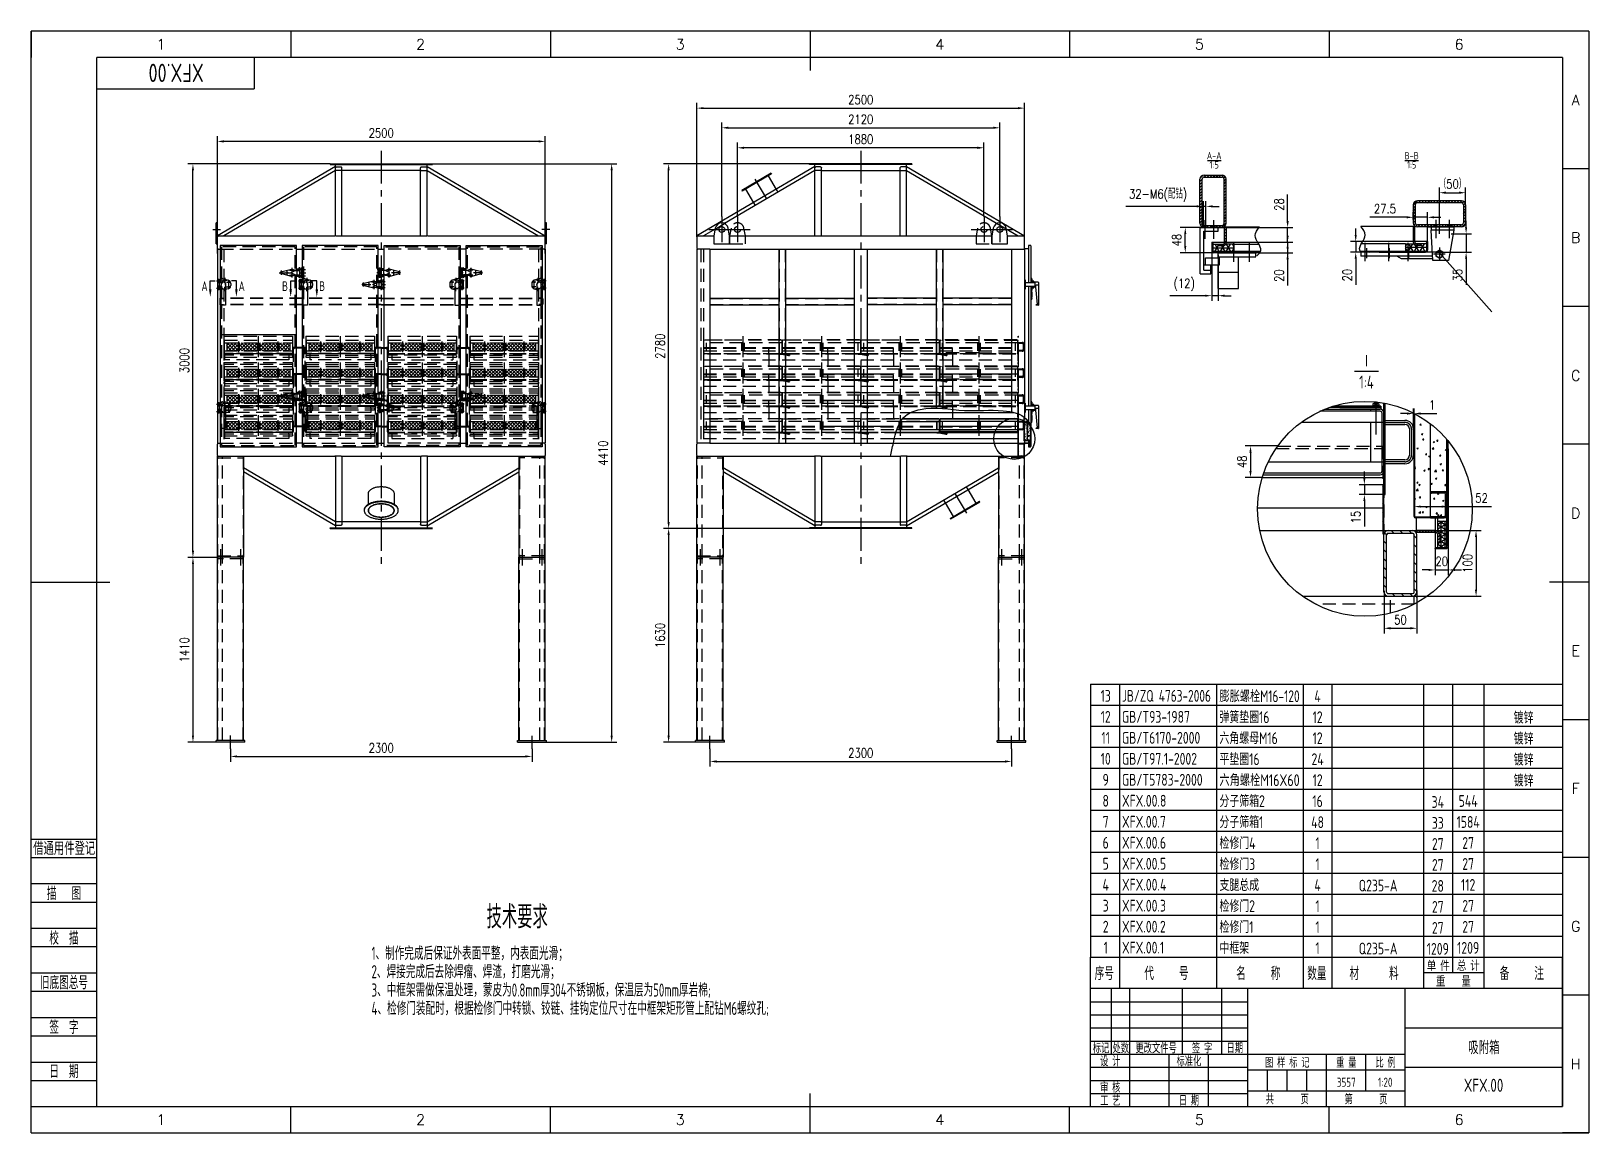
# Model space of a CAD drawing. Header units: inches. Extents: x -500 to 11380, y -200 to 8200.
import ezdxf
from ezdxf.enums import TextEntityAlignment as Align

# ---------------------------------------------------------------- set-up
doc = ezdxf.new("R2010")
doc.units = ezdxf.units.IN
doc.header["$LTSCALE"] = 200
doc.linetypes.add('CENTER', pattern=[2, 1.25, -0.25, 0.25, -0.25])
doc.linetypes.add('DASHED', pattern=[0.75, 0.5, -0.25])
for name, color, linetype in [('1轮廓实线层', 7, 'Continuous'), ('2细线层', 4, 'Continuous'), ('3中心线层', 1, 'CENTER'), ('4虚线层', 6, 'DASHED'), ('5剖面线层', 2, 'Continuous'), ('6文字层', 3, 'Continuous'), ('7标注层', 4, 'Continuous'), ('8符号标注层', 31, 'Continuous'), ('图框层', 7, 'Continuous')]:
    doc.layers.add(name, color=color, linetype=linetype)
doc.styles.add('PC_TEXTSTYLE', font='isocp.shx', dxfattribs={"width": 0.8, "bigfont": 'hzfs.shx'})
doc.styles.add('TH_GBDIM', font='romans.shx', dxfattribs={"width": 0.8, "bigfont": 'gbcbig.shx'})
doc.dimstyles.new('TH_GBDIM', dxfattribs={"dimscale": 20, "dimtxt": 3.5, "dimasz": 2.5, "dimexe": 2, "dimexo": 0, "dimgap": 1.5, "dimtad": 1, "dimdec": 1, "dimdsep": 46, "dimtxsty": 'TH_GBDIM', "dimcen": 2.5, "dimclrd": 130, "dimclre": 130, "dimclrt": 3, "dimadec": 0, "dimazin": 2, "dimtfac": 0.714286, "dimtdec": 1, "dimtmove": 0, "dimatfit": 3, "dimfxl": 0, "dimtzin": 0, "dimlwd": -1, "dimlwe": -1, "dimarcsym": 0})

msp = doc.modelspace()

# ---------------------------------------------------------------- texts
at = {"layer": '1轮廓实线层', "style": 'PC_TEXTSTYLE'}
msp.add_text('TH_SUPERPART', height=1e-29, rotation=270, dxfattribs=at).set_placement((9755.11, 5346.74))
msp.add_text('TH_SUPERPART', height=1e-29, dxfattribs=at).set_placement((9755.11, 5341.74))
at = {"layer": '6文字层', "style": 'TH_GBDIM'}
for s, p in [('1', (490, 8100)), ('2', (2470, 8100)), ('3', (4450, 8100)), ('4', (6430, 8100)), ('5', (8410, 8100)), ('6', (10390, 8100)), ('A', (11280, 7675)), ('B', (11280, 6625)), ('C', (11280, 5575)), ('D', (11280, 4525)), ('E', (11280, 3475)), ('F', (11280, 2425)), ('G', (11280, 1375)), ('H', (11280, 325)), ('1', (490, -100)), ('2', (2470, -100)), ('3', (4450, -100)), ('4', (6430, -100)), ('5', (8410, -100)), ('6', (10390, -100))]:
    msp.add_text(s, height=80, dxfattribs=at).set_placement(p, align=Align.MIDDLE)
at = {"layer": '6文字层', "style": 'PC_TEXTSTYLE', "width": 0.667}
msp.add_text('技术要求', height=175, dxfattribs=at).set_placement((3206.71, 1533.75), align=Align.TOP_CENTER)
for s, p in [('1、制作完成后保证外表面平整，内表面光滑；', (2095.95, 1218.75)), ('2、焊接完成后去除焊瘤、焊渣，打磨光滑；', (2095.95, 1078.75)), ('3、中框架需做保温处理，蒙皮为0.8mm厚304不锈钢板，保温层为50mm厚岩棉;', (2095.95, 938.75)), ('4、检修门装配时，根据检修门中转锁、铰链、挂钩定位尺寸在中框架矩形管上配钻M6螺纹孔;', (2095.95, 798.75))]:
    msp.add_text(s, height=100, dxfattribs=at).set_placement(p, align=Align.TOP_LEFT)
at = {"layer": '6文字层', "style": 'PC_TEXTSTYLE'}
for s, insert, char_height, attachment_point in [('A-A', (8522.62, 7278.75), 55.676, 2), ('B-B', (10028.72, 7278.75), 55.676, 2), ('1:5', (8522.62, 7208.26), 55.676, 2), ('1:5', (10028.72, 7208.26), 55.676, 2), ('A', (822.65, 6292.79), 74.23, 2), ('A', (1105.77, 6292.79), 74.23, 2), ('B', (1435.86, 6292.79), 74.23, 2), ('B', (1718.99, 6292.79), 74.23, 2), ('Ⅰ', (9684.22, 5633.97), 98.98, 8), ('1:4', (9684.22, 5474.99), 98.98, 8)]:
    msp.add_mtext(s, dxfattribs=dict(at, insert=insert, char_height=char_height, attachment_point=attachment_point))

# ---------------------------------------------------------------- blocks, each defined once
blk = doc.blocks.new('*D4')
at = {"layer": '7标注层', "color": 130, "transparency": 16777216}
for p, q in [((920, 6504), (920, 7399)), ((3420, 6504), (3420, 7399)), ((3370, 7359), (970, 7359))]:
    blk.add_line(p, q, dxfattribs=at)
for points in [[(970, 7368), (970, 7351), (920, 7359)], [(3370, 7368), (3370, 7351), (3420, 7359)]]:
    blk.add_solid(points, dxfattribs=at)
at = {"layer": 'Defpoints', "color": 0, "transparency": 16777216}
for p in [(920, 7359), (920, 6504), (3420, 6504)]:
    blk.add_point(p, dxfattribs=at)
at = {"layer": '7标注层', "color": 3, "transparency": 16777216, "insert": (2170, 7424), "char_height": 70, "attachment_point": 5, "style": 'TH_GBDIM'}
blk.add_mtext('2500', dxfattribs=at)
blk = doc.blocks.new('*D5')
at = {"layer": '7标注层', "color": 130, "transparency": 16777216}
for p, q in [((2560, 7188), (3967, 7188)), ((3927, 7138), (3927, 2828)), ((3430, 2778), (3967, 2778))]:
    blk.add_line(p, q, dxfattribs=at)
for points in [[(3919, 7138), (3936, 7138), (3927, 7188)], [(3919, 2828), (3936, 2828), (3927, 2778)]]:
    blk.add_solid(points, dxfattribs=at)
at = {"layer": 'Defpoints', "color": 0, "transparency": 16777216}
for p in [(2560, 7188), (3430, 2778), (3927, 2778)]:
    blk.add_point(p, dxfattribs=at)
at = {"layer": '7标注层', "color": 3, "transparency": 16777216, "insert": (3862, 4983), "char_height": 70, "attachment_point": 5, "rotation": 90, "style": 'TH_GBDIM'}
blk.add_mtext('4410', dxfattribs=at)
blk = doc.blocks.new('*D29')
at = {"layer": '7标注层', "color": 130, "transparency": 16777216}
for p, q in [((9083, 6641), (9083, 6691)), ((8602, 6591), (9123, 6591)), ((9083, 6591), (9083, 6511)), ((8870, 6511), (9123, 6511)), ((9083, 6461), (9083, 6260))]:
    blk.add_line(p, q, dxfattribs=at)
for points in [[(9074, 6641), (9091, 6641), (9083, 6591)], [(9074, 6461), (9091, 6461), (9083, 6511)]]:
    blk.add_solid(points, dxfattribs=at)
at = {"layer": 'Defpoints', "color": 0, "transparency": 16777216}
for p in [(8602, 6591), (8870, 6511), (9083, 6511)]:
    blk.add_point(p, dxfattribs=at)
at = {"layer": '7标注层', "color": 3, "transparency": 16777216, "insert": (9018, 6336), "char_height": 70, "attachment_point": 5, "rotation": 90, "style": 'TH_GBDIM'}
blk.add_mtext('20', dxfattribs=at)
blk = doc.blocks.new('*D30')
at = {"layer": '7标注层', "color": 130, "transparency": 16777216}
for p, q in [((9083, 6753), (9083, 6954)), ((8582, 6703), (9123, 6703)), ((9083, 6591), (9083, 6703)), ((8855, 6591), (9123, 6591)), ((9083, 6541), (9083, 6491))]:
    blk.add_line(p, q, dxfattribs=at)
for points in [[(9074, 6753), (9091, 6753), (9083, 6703)], [(9074, 6541), (9091, 6541), (9083, 6591)]]:
    blk.add_solid(points, dxfattribs=at)
at = {"layer": 'Defpoints', "color": 0, "transparency": 16777216}
for p in [(8582, 6703), (9083, 6703), (8855, 6591)]:
    blk.add_point(p, dxfattribs=at)
at = {"layer": '7标注层', "color": 3, "transparency": 16777216, "insert": (9018, 6878), "char_height": 70, "attachment_point": 5, "rotation": 90, "style": 'TH_GBDIM'}
blk.add_mtext('28', dxfattribs=at)
blk = doc.blocks.new('*D31')
at = {"layer": '7标注层', "color": 130, "transparency": 16777216}
for p, q in [((8504, 6527), (8504, 6143)), ((8552, 6495), (8552, 6143)), ((8454, 6183), (8184, 6183)), ((8552, 6183), (8504, 6183)), ((8602, 6183), (8652, 6183))]:
    blk.add_line(p, q, dxfattribs=at)
for points in [[(8454, 6191), (8454, 6175), (8504, 6183)], [(8602, 6191), (8602, 6175), (8552, 6183)]]:
    blk.add_solid(points, dxfattribs=at)
at = {"layer": 'Defpoints', "color": 0, "transparency": 16777216}
for p in [(8504, 6527), (8552, 6495), (8504, 6183)]:
    blk.add_point(p, dxfattribs=at)
at = {"layer": '7标注层', "color": 3, "transparency": 16777216, "insert": (8294, 6266), "char_height": 70, "attachment_point": 5, "style": 'TH_GBDIM'}
blk.add_mtext('(12)', dxfattribs=at)
blk = doc.blocks.new('*D32')
at = {"layer": '7标注层', "color": 130, "transparency": 16777216}
for p, q in [((8440, 6720), (8440, 6904)), ((8460, 6719), (8460, 6904)), ((8390, 6864), (7849, 6864)), ((8460, 6864), (8440, 6864)), ((8510, 6864), (8560, 6864))]:
    blk.add_line(p, q, dxfattribs=at)
for points in [[(8390, 6872), (8390, 6856), (8440, 6864)], [(8510, 6872), (8510, 6856), (8460, 6864)]]:
    blk.add_solid(points, dxfattribs=at)
at = {"layer": 'Defpoints', "color": 0, "transparency": 16777216}
for p in [(8440, 6864), (8440, 6720), (8460, 6719)]:
    blk.add_point(p, dxfattribs=at)
at = {"layer": '7标注层', "color": 3, "transparency": 16777216, "insert": (8095, 6947), "char_height": 70, "attachment_point": 5, "style": 'TH_GBDIM'}
blk.add_mtext('32-M6(配钻)', dxfattribs=at)
blk = doc.blocks.new('*D33')
at = {"layer": '7标注层', "color": 130, "transparency": 16777216}
for p, q in [((9602, 6645), (9602, 6695)), ((10052, 6595), (9562, 6595)), ((9602, 6595), (9602, 6515)), ((9639, 6515), (9562, 6515)), ((9602, 6465), (9602, 6265))]:
    blk.add_line(p, q, dxfattribs=at)
for points in [[(9594, 6645), (9610, 6645), (9602, 6595)], [(9594, 6465), (9610, 6465), (9602, 6515)]]:
    blk.add_solid(points, dxfattribs=at)
at = {"layer": 'Defpoints', "color": 0, "transparency": 16777216}
for p in [(10052, 6595), (9602, 6515), (9639, 6515)]:
    blk.add_point(p, dxfattribs=at)
at = {"layer": '7标注层', "color": 3, "transparency": 16777216, "insert": (9537, 6340), "char_height": 70, "attachment_point": 5, "rotation": 90, "style": 'TH_GBDIM'}
blk.add_mtext('20', dxfattribs=at)
blk = doc.blocks.new('*D34')
at = {"layer": '7标注层', "color": 130, "transparency": 16777216}
for p, q in [((9990, 6781), (9709, 6781)), ((10040, 6763), (10040, 6821)), ((10150, 6781), (10040, 6781)), ((10150, 6595), (10150, 6821)), ((10200, 6781), (10250, 6781))]:
    blk.add_line(p, q, dxfattribs=at)
for points in [[(9990, 6789), (9990, 6772), (10040, 6781)], [(10200, 6789), (10200, 6772), (10150, 6781)]]:
    blk.add_solid(points, dxfattribs=at)
at = {"layer": 'Defpoints', "color": 0, "transparency": 16777216}
for p in [(10040, 6781), (10040, 6763), (10150, 6595)]:
    blk.add_point(p, dxfattribs=at)
at = {"layer": '7标注层', "color": 3, "transparency": 16777216, "insert": (9825, 6846), "char_height": 70, "attachment_point": 5, "style": 'TH_GBDIM'}
blk.add_mtext('27.5', dxfattribs=at)
blk = doc.blocks.new('*D35')
at = {"layer": '7标注层', "color": 130, "transparency": 16777216}
for p, q in [((10240, 6655), (10240, 7008)), ((10290, 6968), (10390, 6968)), ((10440, 6875), (10440, 7008))]:
    blk.add_line(p, q, dxfattribs=at)
for points in [[(10290, 6977), (10290, 6960), (10240, 6968)], [(10390, 6977), (10390, 6960), (10440, 6968)]]:
    blk.add_solid(points, dxfattribs=at)
at = {"layer": 'Defpoints', "color": 0, "transparency": 16777216}
for p in [(10440, 6968), (10440, 6875), (10240, 6655)]:
    blk.add_point(p, dxfattribs=at)
at = {"layer": '7标注层', "color": 3, "transparency": 16777216, "insert": (10340, 7033), "char_height": 70, "attachment_point": 5, "style": 'TH_GBDIM'}
blk.add_mtext('（50）', dxfattribs=at)
blk = doc.blocks.new('*D36')
at = {"layer": '7标注层', "color": 130, "transparency": 16777216}
for p, q in [((10330, 6655), (10484, 6655)), ((10444, 6705), (10444, 6755)), ((10444, 6655), (10444, 6515)), ((10212, 6515), (10484, 6515)), ((10444, 6465), (10444, 6265))]:
    blk.add_line(p, q, dxfattribs=at)
for points in [[(10436, 6705), (10452, 6705), (10444, 6655)], [(10436, 6465), (10452, 6465), (10444, 6515)]]:
    blk.add_solid(points, dxfattribs=at)
at = {"layer": 'Defpoints', "color": 0, "transparency": 16777216}
for p in [(10330, 6655), (10212, 6515), (10444, 6515)]:
    blk.add_point(p, dxfattribs=at)
at = {"layer": '7标注层', "color": 3, "transparency": 16777216, "insert": (10379, 6340), "char_height": 70, "attachment_point": 5, "rotation": 90, "style": 'TH_GBDIM'}
blk.add_mtext('35', dxfattribs=at)
blk = doc.blocks.new('*D37')
at = {"layer": '7标注层', "color": 130, "transparency": 16777216}
for p, q in [((5437, 4408), (4322, 4408)), ((4362, 4358), (4362, 2828)), ((4567, 2778), (4322, 2778))]:
    blk.add_line(p, q, dxfattribs=at)
for points in [[(4353, 4358), (4370, 4358), (4362, 4408)], [(4353, 2828), (4370, 2828), (4362, 2778)]]:
    blk.add_solid(points, dxfattribs=at)
at = {"layer": 'Defpoints', "color": 0, "transparency": 16777216}
for p in [(5437, 4408), (4362, 2778), (4567, 2778)]:
    blk.add_point(p, dxfattribs=at)
at = {"layer": '7标注层', "color": 3, "transparency": 16777216, "insert": (4297, 3593), "char_height": 70, "attachment_point": 5, "rotation": 90, "style": 'TH_GBDIM'}
blk.add_mtext('1630', dxfattribs=at)
blk = doc.blocks.new('*D38')
at = {"layer": '7标注层', "color": 130, "transparency": 16777216}
for p, q in [((5437, 7188), (4322, 7188)), ((4362, 4458), (4362, 7138)), ((5437, 4408), (4322, 4408))]:
    blk.add_line(p, q, dxfattribs=at)
for points in [[(4353, 7138), (4370, 7138), (4362, 7188)], [(4353, 4458), (4370, 4458), (4362, 4408)]]:
    blk.add_solid(points, dxfattribs=at)
at = {"layer": 'Defpoints', "color": 0, "transparency": 16777216}
for p in [(4362, 7188), (5437, 7188), (5437, 4408)]:
    blk.add_point(p, dxfattribs=at)
at = {"layer": '7标注层', "color": 3, "transparency": 16777216, "insert": (4297, 5798), "char_height": 70, "attachment_point": 5, "rotation": 90, "style": 'TH_GBDIM'}
blk.add_mtext('2780', dxfattribs=at)
blk = doc.blocks.new('*D39')
at = {"layer": '7标注层', "color": 130, "transparency": 16777216}
for p, q in [((4577, 6632), (4577, 7653)), ((4627, 7613), (7027, 7613)), ((7077, 6632), (7077, 7653))]:
    blk.add_line(p, q, dxfattribs=at)
for points in [[(4627, 7621), (4627, 7605), (4577, 7613)], [(7027, 7621), (7027, 7605), (7077, 7613)]]:
    blk.add_solid(points, dxfattribs=at)
at = {"layer": 'Defpoints', "color": 0, "transparency": 16777216}
for p in [(7077, 7613), (4577, 6632), (7077, 6632)]:
    blk.add_point(p, dxfattribs=at)
at = {"layer": '7标注层', "color": 3, "transparency": 16777216, "insert": (5827, 7678), "char_height": 70, "attachment_point": 5, "style": 'TH_GBDIM'}
blk.add_mtext('2500', dxfattribs=at)
blk = doc.blocks.new('*D40')
at = {"layer": '7标注层', "color": 130, "transparency": 16777216}
for p, q in [((1020, 2728), (1020, 2630)), ((1070, 2670), (3270, 2670)), ((3320, 2728), (3320, 2630))]:
    blk.add_line(p, q, dxfattribs=at)
for points in [[(1070, 2678), (1070, 2662), (1020, 2670)], [(3270, 2678), (3270, 2662), (3320, 2670)]]:
    blk.add_solid(points, dxfattribs=at)
at = {"layer": 'Defpoints', "color": 0, "transparency": 16777216}
for p in [(1020, 2728), (3320, 2728), (3320, 2670)]:
    blk.add_point(p, dxfattribs=at)
at = {"layer": '7标注层', "color": 3, "transparency": 16777216, "insert": (2170, 2735), "char_height": 70, "attachment_point": 5, "style": 'TH_GBDIM'}
blk.add_mtext('2300', dxfattribs=at)
blk = doc.blocks.new('*D41')
at = {"layer": '7标注层', "color": 130, "transparency": 16777216}
for p, q in [((4677, 2728), (4677, 2592)), ((4727, 2632), (6927, 2632)), ((6977, 2728), (6977, 2592))]:
    blk.add_line(p, q, dxfattribs=at)
for points in [[(4727, 2640), (4727, 2623), (4677, 2632)], [(6927, 2640), (6927, 2623), (6977, 2632)]]:
    blk.add_solid(points, dxfattribs=at)
at = {"layer": 'Defpoints', "color": 0, "transparency": 16777216}
for p in [(4677, 2728), (6977, 2728), (6977, 2632)]:
    blk.add_point(p, dxfattribs=at)
at = {"layer": '7标注层', "color": 3, "transparency": 16777216, "insert": (5827, 2697), "char_height": 70, "attachment_point": 5, "style": 'TH_GBDIM'}
blk.add_mtext('2300', dxfattribs=at)
blk = doc.blocks.new('*D42')
at = {"layer": '7标注层', "color": 130, "transparency": 16777216}
for p, q in [((920, 4188), (694, 4188)), ((734, 4138), (734, 2828)), ((910, 2778), (694, 2778))]:
    blk.add_line(p, q, dxfattribs=at)
for points in [[(726, 4138), (742, 4138), (734, 4188)], [(726, 2828), (742, 2828), (734, 2778)]]:
    blk.add_solid(points, dxfattribs=at)
at = {"layer": 'Defpoints', "color": 0, "transparency": 16777216}
for p in [(920, 4188), (734, 2778), (910, 2778)]:
    blk.add_point(p, dxfattribs=at)
at = {"layer": '7标注层', "color": 3, "transparency": 16777216, "insert": (669, 3483), "char_height": 70, "attachment_point": 5, "rotation": 90, "style": 'TH_GBDIM'}
blk.add_mtext('1410', dxfattribs=at)
blk = doc.blocks.new('*D43')
at = {"layer": '7标注层', "color": 130, "transparency": 16777216}
for p, q in [((1780, 7188), (694, 7188)), ((734, 4238), (734, 7138)), ((920, 4188), (694, 4188))]:
    blk.add_line(p, q, dxfattribs=at)
for points in [[(726, 7138), (742, 7138), (734, 7188)], [(726, 4238), (742, 4238), (734, 4188)]]:
    blk.add_solid(points, dxfattribs=at)
at = {"layer": 'Defpoints', "color": 0, "transparency": 16777216}
for p in [(734, 7188), (1780, 7188), (920, 4188)]:
    blk.add_point(p, dxfattribs=at)
at = {"layer": '7标注层', "color": 3, "transparency": 16777216, "insert": (669, 5688), "char_height": 70, "attachment_point": 5, "rotation": 90, "style": 'TH_GBDIM'}
blk.add_mtext('3000', dxfattribs=at)
blk = doc.blocks.new('*D44')
at = {"layer": '7标注层', "color": 130, "transparency": 16777216}
for p, q in [((10036, 4392), (10560, 4392)), ((10520, 4342), (10520, 3942)), ((10036, 3892), (10560, 3892))]:
    blk.add_line(p, q, dxfattribs=at)
for points in [[(10511, 4342), (10528, 4342), (10520, 4392)], [(10511, 3942), (10528, 3942), (10520, 3892)]]:
    blk.add_solid(points, dxfattribs=at)
at = {"layer": 'Defpoints', "color": 0, "transparency": 16777216}
for p in [(10036, 4392), (10036, 3892), (10520, 3892)]:
    blk.add_point(p, dxfattribs=at)
at = {"layer": '7标注层', "color": 3, "transparency": 16777216, "insert": (10455, 4142), "char_height": 70, "attachment_point": 5, "rotation": 90, "style": 'TH_GBDIM'}
blk.add_mtext('100', dxfattribs=at)
blk = doc.blocks.new('*D45')
at = {"layer": '7标注层', "color": 130, "transparency": 16777216}
for p, q in [((9818, 3932), (9818, 3607)), ((10068, 3935), (10068, 3607)), ((9868, 3647), (10018, 3647))]:
    blk.add_line(p, q, dxfattribs=at)
for points in [[(9868, 3656), (9868, 3639), (9818, 3647)], [(10018, 3656), (10018, 3639), (10068, 3647)]]:
    blk.add_solid(points, dxfattribs=at)
at = {"layer": 'Defpoints', "color": 0, "transparency": 16777216}
for p in [(9818, 3932), (10068, 3935), (10068, 3647)]:
    blk.add_point(p, dxfattribs=at)
at = {"layer": '7标注层', "color": 3, "transparency": 16777216, "insert": (9943, 3712), "char_height": 70, "attachment_point": 5, "style": 'TH_GBDIM'}
blk.add_mtext('50', dxfattribs=at)
blk = doc.blocks.new('*D46')
at = {"layer": '7标注层', "color": 130, "transparency": 16777216}
for p, q in [((10048, 4499), (10048, 4615)), ((10098, 4575), (10258, 4575)), ((10308, 4499), (10308, 4615)), ((10308, 4575), (10637, 4575))]:
    blk.add_line(p, q, dxfattribs=at)
for points in [[(10098, 4583), (10098, 4567), (10048, 4575)], [(10258, 4583), (10258, 4567), (10308, 4575)]]:
    blk.add_solid(points, dxfattribs=at)
at = {"layer": 'Defpoints', "color": 0, "transparency": 16777216}
for p in [(10308, 4575), (10048, 4499), (10308, 4499)]:
    blk.add_point(p, dxfattribs=at)
at = {"layer": '7标注层', "color": 3, "transparency": 16777216, "insert": (10562, 4640), "char_height": 70, "attachment_point": 5, "style": 'TH_GBDIM'}
blk.add_mtext('52', dxfattribs=at)
blk = doc.blocks.new('*D47')
at = {"layer": '7标注层', "color": 130, "transparency": 16777216}
for p, q in [((10208, 4440), (10208, 4052)), ((10308, 4440), (10308, 4052)), ((10158, 4092), (10108, 4092)), ((10208, 4092), (10308, 4092)), ((10358, 4092), (10408, 4092))]:
    blk.add_line(p, q, dxfattribs=at)
for points in [[(10158, 4100), (10158, 4084), (10208, 4092)], [(10358, 4100), (10358, 4084), (10308, 4092)]]:
    blk.add_solid(points, dxfattribs=at)
at = {"layer": 'Defpoints', "color": 0, "transparency": 16777216}
for p in [(10208, 4440), (10308, 4440), (10308, 4092)]:
    blk.add_point(p, dxfattribs=at)
at = {"layer": '7标注层', "color": 3, "transparency": 16777216, "insert": (10258, 4157), "char_height": 70, "attachment_point": 5, "style": 'TH_GBDIM'}
blk.add_mtext('20', dxfattribs=at)
blk = doc.blocks.new('*D48')
at = {"layer": '7标注层', "color": 130, "transparency": 16777216}
for p, q in [((9993, 5284), (9943, 5284)), ((10043, 5164), (10043, 5324)), ((10043, 5284), (10048, 5284)), ((10048, 5164), (10048, 5324)), ((10098, 5284), (10221, 5284))]:
    blk.add_line(p, q, dxfattribs=at)
for points in [[(9993, 5293), (9993, 5276), (10043, 5284)], [(10098, 5293), (10098, 5276), (10048, 5284)]]:
    blk.add_solid(points, dxfattribs=at)
at = {"layer": 'Defpoints', "color": 0, "transparency": 16777216}
for p in [(10048, 5284), (10043, 5164), (10048, 5164)]:
    blk.add_point(p, dxfattribs=at)
at = {"layer": '7标注层', "color": 3, "transparency": 16777216, "insert": (10184, 5349), "char_height": 70, "attachment_point": 5, "style": 'TH_GBDIM'}
blk.add_mtext('1', dxfattribs=at)
blk = doc.blocks.new('*D49')
at = {"layer": '7标注层', "color": 130, "transparency": 16777216}
for p, q in [((9668, 4792), (9668, 4842)), ((9808, 4742), (9628, 4742)), ((9818, 4667), (9628, 4667)), ((9668, 4742), (9668, 4667)), ((9668, 4617), (9668, 4424))]:
    blk.add_line(p, q, dxfattribs=at)
for points in [[(9660, 4792), (9676, 4792), (9668, 4742)], [(9660, 4617), (9676, 4617), (9668, 4667)]]:
    blk.add_solid(points, dxfattribs=at)
at = {"layer": 'Defpoints', "color": 0, "transparency": 16777216}
for p in [(9668, 4667), (9808, 4742), (9818, 4667)]:
    blk.add_point(p, dxfattribs=at)
at = {"layer": '7标注层', "color": 3, "transparency": 16777216, "insert": (9603, 4495), "char_height": 70, "attachment_point": 5, "rotation": 90, "style": 'TH_GBDIM'}
blk.add_mtext('15', dxfattribs=at)
blk = doc.blocks.new('*D50')
at = {"layer": '7标注层', "color": 130, "transparency": 16777216}
for p, q in [((9008, 5037), (8760, 5037)), ((8800, 4987), (8800, 4847)), ((8889, 4797), (8760, 4797))]:
    blk.add_line(p, q, dxfattribs=at)
for points in [[(8791, 4987), (8808, 4987), (8800, 5037)], [(8791, 4847), (8808, 4847), (8800, 4797)]]:
    blk.add_solid(points, dxfattribs=at)
at = {"layer": 'Defpoints', "color": 0, "transparency": 16777216}
for p in [(9008, 5037), (8800, 4797), (8889, 4797)]:
    blk.add_point(p, dxfattribs=at)
at = {"layer": '7标注层', "color": 3, "transparency": 16777216, "insert": (8735, 4917), "char_height": 70, "attachment_point": 5, "rotation": 90, "style": 'TH_GBDIM'}
blk.add_mtext('48', dxfattribs=at)
blk = doc.blocks.new('*D51')
at = {"layer": '7标注层', "color": 130, "transparency": 16777216}
for p, q in [((8416, 6703), (8262, 6703)), ((8302, 6561), (8302, 6653)), ((8520, 6511), (8262, 6511))]:
    blk.add_line(p, q, dxfattribs=at)
for points in [[(8294, 6653), (8310, 6653), (8302, 6703)], [(8294, 6561), (8310, 6561), (8302, 6511)]]:
    blk.add_solid(points, dxfattribs=at)
at = {"layer": 'Defpoints', "color": 0, "transparency": 16777216}
for p in [(8302, 6703), (8416, 6703), (8520, 6511)]:
    blk.add_point(p, dxfattribs=at)
at = {"layer": '7标注层', "color": 3, "transparency": 16777216, "insert": (8237, 6607), "char_height": 70, "attachment_point": 5, "rotation": 90, "style": 'TH_GBDIM'}
blk.add_mtext('48', dxfattribs=at)
blk = doc.blocks.new('*D52')
at = {"layer": '7标注层', "color": 130, "transparency": 16777216}
for p, q in [((4767, 6786), (4767, 7503)), ((6887, 6786), (6887, 7503)), ((4817, 7463), (6837, 7463))]:
    blk.add_line(p, q, dxfattribs=at)
for points in [[(4817, 7472), (4817, 7455), (4767, 7463)], [(6837, 7472), (6837, 7455), (6887, 7463)]]:
    blk.add_solid(points, dxfattribs=at)
at = {"layer": 'Defpoints', "color": 0, "transparency": 16777216}
for p in [(6887, 7463), (4767, 6786), (6887, 6786)]:
    blk.add_point(p, dxfattribs=at)
at = {"layer": '7标注层', "color": 3, "transparency": 16777216, "insert": (5827, 7528), "char_height": 70, "attachment_point": 5, "style": 'TH_GBDIM'}
blk.add_mtext('2120', dxfattribs=at)
blk = doc.blocks.new('*D53')
at = {"layer": '7标注层', "color": 130, "transparency": 16777216}
for p, q in [((4887, 6786), (4887, 7351)), ((6717, 7311), (4937, 7311)), ((6767, 6786), (6767, 7351))]:
    blk.add_line(p, q, dxfattribs=at)
for points in [[(4937, 7319), (4937, 7302), (4887, 7311)], [(6717, 7319), (6717, 7302), (6767, 7311)]]:
    blk.add_solid(points, dxfattribs=at)
at = {"layer": 'Defpoints', "color": 0, "transparency": 16777216}
for p in [(4887, 7311), (4887, 6786), (6767, 6786)]:
    blk.add_point(p, dxfattribs=at)
at = {"layer": '7标注层', "color": 3, "transparency": 16777216, "insert": (5827, 7376), "char_height": 70, "attachment_point": 5, "style": 'TH_GBDIM'}
blk.add_mtext('1880', dxfattribs=at)
blk = doc.blocks.new('PC_TITLE_BLOCK')
at = {"layer": '1轮廓实线层'}
for p, q in [((0, 45), (-180, 45)), ((-180, 0), (-180, 45)), ((-172, 20), (-172, 45)), ((-165, 20), (-165, 45)), ((-145, 20), (-145, 45)), ((-130, 20), (-130, 45)), ((-120, 0), (-120, 45)), ((-60, 30), (0, 30)), ((-180, 20), (-60, 20)), ((-165, 0), (-165, 20)), ((-150, 0), (-150, 20)), ((-135, 0), (-135, 20)), ((-60, 15), (0, 15)), ((-180, 0), (0, 0))]:
    blk.add_line(p, q, dxfattribs=at)
at = {"layer": '1轮廓实线层', "color": 7}
for p, q in [((-60, 0), (-60, 45)), ((-180, 25), (-120, 25))]:
    blk.add_line(p, q, dxfattribs=at)
at = {"layer": '2细线层'}
for p, q in [((-180, 40), (-120, 40)), ((-180, 35), (-120, 35)), ((-180, 30), (-120, 30)), ((-90, 0), (-90, 20)), ((-75, 6), (-75, 20)), ((-180, 15), (-120, 15)), ((-120, 14), (-60, 14)), ((-112.5, 6), (-112.5, 14)), ((-105, 6), (-105, 14)), ((-97.5, 6), (-97.5, 14)), ((-180, 10), (-120, 10)), ((-120, 6), (-60, 6)), ((-180, 5), (-120, 5))]:
    blk.add_line(p, q, dxfattribs=at)
at = {"layer": '图框层'}
blk.add_line((0, 0), (0, 45), dxfattribs=at)
at = {"layer": '6文字层', "style": 'PC_TEXTSTYLE', "width": 0.667}
for s, p in [('标记', (-176, 22.5)), ('处数', (-168.5, 22.5)), (' 更改文件号 ', (-155, 22.5)), (' 签 字 ', (-137.5, 22.5)), (' 日期 ', (-125, 22.5)), (' 设 计 ', (-172.5, 17.51)), (' 标准化 ', (-142.5, 17.51)), (' 图 样 标 记 ', (-105, 17)), (' 重 量 ', (-82.5, 17)), (' 比 例 ', (-67.5, 17)), (' 审 核 ', (-172.5, 7.5)), (' 工 艺 ', (-172.5, 2.5)), (' 日 期 ', (-142.5, 2.5)), ('共       页', (-105, 3)), ('第       页', (-75, 3))]:
    blk.add_text(s, height=3.5, dxfattribs=at).set_placement(p, align=Align.MIDDLE)
at = {"layer": '6文字层', "style": 'PC_TEXTSTYLE', "flags": 8}
for tag, height, width, p, p2 in [('产品名称或材料标记', 7, 0.600652, (-113.46, 28.64), (-66.42, 28.64)), ('企业名称', 5, 1.98445, (-54.29, 34.82), (-5.27, 34.82)), ('图样名称', 5, 2.004495, (-54.79, 19.98), (-5.27, 19.98)), ('标准化', 3.5, 1.023147, (-133.83, 15.37), (-120.75, 15.37)), ('审核', 3.5, 1.579393, (-163.99, 5.37), (-150.63, 5.37)), ('重量', 3.5, 1.408247, (-88.46, 7.54), (-76.55, 7.54)), ('比例', 3.5, 1.385287, (-73.35, 7.54), (-61.93, 7.54)), ('图样代号', 5, 2.006536, (-54.79, 5.63), (-5.52, 5.63)), ('工艺', 3.5, 1.621807, (-164.21, 0.37), (-150.89, 0.37)), ('日期', 3.5, 1.560088, (-133.83, 0.37), (-120.75, 0.37)), ('共几页', 3.5, 0.557144, (-108.07, 0.63), (-101.05, 0.63))]:
    blk.add_attdef(tag, text='', height=height, dxfattribs=dict(at, width=width)).set_placement(p, p2, align=Align.FIT)
at = {"layer": '6文字层', "style": 'PC_TEXTSTYLE', "width": 9.905045, "flags": 8}
blk.add_attdef('设计', text='', height=3.5, rotation=358.46442, dxfattribs=at).set_placement((-164.23, 15.37), (-150.37, 15), align=Align.FIT)
at = {"layer": '6文字层', "color": 3, "style": 'PC_TEXTSTYLE', "width": 0.56476, "flags": 8}
blk.add_attdef('第几页', text='', height=3.5, dxfattribs=at).set_placement((-78.29, 0.75), (-71.16, 0.75), align=Align.FIT)
at = {"layer": '6文字层', "ltscale": 10, "style": 'PC_TEXTSTYLE', "flags": 1}
blk.add_attdef('图纸张数', (-58.68, -0.49), '', height=2.5, dxfattribs=at)
blk = doc.blocks.new('PC_FJL_BLOCK')
at = {"layer": '2细线层'}
for p, q in [((-25, 102), (0, 102)), ((-25, 95), (0, 95)), ((-25, 85), (0, 85)), ((-25, 78), (0, 78)), ((-25, 68), (0, 68)), ((-25, 61), (0, 61)), ((-25, 51), (0, 51)), ((-25, 44), (0, 44)), ((-25, 34), (0, 34)), ((-25, 27), (0, 27)), ((-25, 17), (0, 17)), ((-25, 10), (0, 10)), ((-25, 0), (0, 0))]:
    blk.add_line(p, q, dxfattribs=at)
at = {"layer": '6文字层', "color": 3, "style": 'PC_TEXTSTYLE', "width": 0.715685}
blk.add_text('借通用件登记', height=5, dxfattribs=at).set_placement((-24.22, 95.91), (-0.56, 95.91), align=Align.FIT)
at = {"layer": '6文字层', "color": 3, "style": 'PC_TEXTSTYLE'}
for s, width, p in [('描   图', 0.6667, (-12.5, 81.5)), ('校  描', 0.667, (-12.5, 64.5)), ('旧底图总号', 0.667, (-12.5, 47.5)), ('签  字', 0.667, (-12.5, 30.5)), ('日  期', 0.667, (-12.49, 13.6))]:
    blk.add_text(s, height=5, dxfattribs=dict(at, width=width)).set_placement(p, align=Align.MIDDLE)
at = {"layer": '6文字层', "style": 'PC_TEXTSTYLE'}
for tag, width, p, p2 in [('借通用件登记', 0.671328, (-23.44, 86.36), (-1.25, 86.36)), ('描图', 2.120922, (-23.44, 69.36), (-1.25, 69.36)), ('校图', 2.149976, (-23.75, 52.06), (-1.25, 52.06)), ('旧底图总号', 0.761452, (-22.84, 35.67), (-1.86, 35.67)), ('签字', 2.026939, (-23.14, 18.37), (-1.56, 18.37)), ('日期', 1.89999, (-22.84, 1.37), (-2.17, 1.37))]:
    blk.add_attdef(tag, text='', height=5, dxfattribs=dict(at, width=width)).set_placement(p, p2, align=Align.FIT)
blk = doc.blocks.new('PC_TYDH_BLOCK')
at = {"layer": '2细线层', "linetype": 'Continuous'}
for p in [(60, 0), (0, -12)]:
    blk.add_line(p, (60, -12), dxfattribs=at)
at = {"layer": '6文字层', "style": 'PC_TEXTSTYLE', "width": 1.815486}
blk.add_attdef('图样代号', text='', height=7, rotation=180, dxfattribs=at).set_placement((58.24, -2.4), (2.35, -2.4), align=Align.FIT)
blk = doc.blocks.new('PC_MXBTITLERECORD')
at = {"layer": '1轮廓实线层'}
for p, q in [((-180, 0), (-180, 12)), ((0, 0), (0, 12))]:
    blk.add_line(p, q, dxfattribs=at)
at = {"layer": '2细线层'}
for p, q in [((-169, 12), (-169, 0)), ((-132, 12), (-132, 0)), ((-99, 12), (-99, 0)), ((-88, 12), (-88, 0)), ((-53, 12), (-53, 0)), ((-42, 12), (-42, 6)), ((-30, 12), (-30, 0)), ((-30, 6), (-53, 6))]:
    blk.add_line(p, q, dxfattribs=at)
at = {"style": 'PC_TEXTSTYLE', "flags": 1}
blk.add_attdef('Fo oFShowMe', (-53, 6), '', height=0.00000005, dxfattribs=at)
at = {"layer": '6文字层', "style": 'PC_TEXTSTYLE', "width": 0.667}
for s, height, p in [('序号', 5, (-174.77, 6)), ('代     号', 5, (-151.09, 6)), ('名     称', 5, (-116.06, 6)), ('数量', 5, (-93.71, 6)), ('材      料', 5, (-71.89, 6)), ('单 件', 4, (-47.45, 8.84)), ('总 计', 4, (-35.96, 8.94)), ('备     注', 5, (-15.57, 6)), ('重    量', 4, (-41.65, 2.94))]:
    blk.add_text(s, height=height, dxfattribs=at).set_placement(p, align=Align.MIDDLE)
blk = doc.blocks.new('PC_MXB_BLOCK')
at = {"layer": '1轮廓实线层'}
for p, q in [((-180, 8), (-180, 0)), ((0, 8), (0, 0))]:
    blk.add_line(p, q, dxfattribs=at)
at = {"layer": '2细线层'}
for p, q in [((-180, 8), (0, 8)), ((-169, 8), (-169, 0)), ((-132, 8), (-132, 0)), ((-99, 8), (-99, 0)), ((-88, 8), (-88, 0)), ((-53, 8), (-53, 0)), ((-42, 8), (-42, 0)), ((-30, 8), (-30, 0)), ((-180, 0), (0, 0))]:
    blk.add_line(p, q, dxfattribs=at)
at = {"layer": '6文字层', "style": 'PC_TEXTSTYLE'}
for tag, width, p, p2 in [('序号', 0.769182, (-178.38, 1.35), (-170.09, 1.35)), ('代号', 3.14773, (-168.05, 1.35), (-134.11, 1.35)), ('名称', 2.802424, (-130.87, 1.2), (-100.28, 1.2)), ('数量', 0.817449, (-97.88, 1.2), (-89, 1.2)), ('材料', 2.943328, (-86.43, 1.01), (-54.3, 1.01)), ('总重', 0.958888, (-41.2, 1.27), (-30.86, 1.27)), ('备注', 2.494074, (-28.61, 1.02), (-1.16, 1.02)), ('单重', 0.854038, (-52.21, 0.89), (-43, 0.89))]:
    blk.add_attdef(tag, text='', height=4.5, dxfattribs=dict(at, width=width)).set_placement(p, p2, align=Align.FIT)

# ---------------------------------------------------------------- dimensions: what is measured, and where the dimension line sits
at = {"layer": '7标注层'}
for base, p1, p2, picture, middle in [((7077.18, 7613.05), (4577.18, 6631.92), (7077.18, 6631.92), '*D39', (5827.18, 7613.05)), ((6887.18, 7463.24), (4767.18, 6785.82), (6887.18, 6785.82), '*D52', (5827.18, 7463.24)), ((919.97, 7359.33), (3419.97, 6504.28), (919.97, 6504.28), '*D4', (2169.97, 7359.33)), ((4887.18, 7310.58), (6767.18, 6785.82), (4887.18, 6785.82), '*D53', (5827.18, 7310.58))]:
    dim = msp.add_linear_dim(base=base, p1=p1, p2=p2, dimstyle='TH_GBDIM', dxfattribs=at)
    dim.commit()
    dim.dimension.update_dxf_attribs({"geometry": picture, "text_midpoint": middle, "dimtype": 160})
for base, p1, p2, picture, middle in [((733.84, 7188.32), (919.97, 4188.32), (1779.97, 7188.32), '*D43', (668.84, 5688.32)), ((3927.33, 2778.32), (2559.97, 7188.32), (3429.97, 2778.32), '*D5', (3862.33, 4983.32)), ((4361.76, 7188.32), (5437.18, 4408.32), (5437.18, 7188.32), '*D38', (4296.76, 5798.32)), ((4361.76, 2778.32), (5437.18, 4408.32), (4567.18, 2778.32), '*D37', (4296.76, 3593.32)), ((733.84, 2778.32), (919.97, 4188.32), (909.97, 2778.32), '*D42', (668.84, 3483.32))]:
    dim = msp.add_linear_dim(base=base, p1=p1, p2=p2, angle=90, dimstyle='TH_GBDIM', dxfattribs=at)
    dim.commit()
    dim.dimension.update_dxf_attribs({"geometry": picture, "text_midpoint": middle})
for base, p1, p2, text, picture, middle in [((10439.96, 6968.17), (10239.96, 6655.24), (10439.96, 6875.24), '（<>）', '*D35', (10339.96, 7033.17)), ((8504.2, 6182.86), (8552.2, 6495.05), (8504.2, 6526.88), '(<>)', '*D31', (8294.2, 6266.2))]:
    dim = msp.add_linear_dim(base=base, p1=p1, p2=p2, text=text, dimstyle='TH_GBDIM', override={"dimlfac": 0.25}, dxfattribs=at)
    dim.commit()
    dim.dimension.update_dxf_attribs({"geometry": picture, "text_midpoint": middle})
dim = msp.add_linear_dim(base=(8440.2, 6864.09), p1=(8460.2, 6718.88), p2=(8440.2, 6720.04), text='32-M6(配钻)', dimstyle='TH_GBDIM', dxfattribs=at)
dim.commit()
dim.dimension.update_dxf_attribs({"geometry": '*D32', "text_midpoint": (8094.77, 6947.42)})
dim = msp.add_linear_dim(base=(9082.57, 6702.88), p1=(8855.1, 6590.88), p2=(8582.2, 6702.88), angle=90, dimstyle='TH_GBDIM', override={"dimlfac": 0.25}, dxfattribs=at)
dim.commit()
dim.dimension.update_dxf_attribs({"geometry": '*D30', "text_midpoint": (9082.57, 6878.21), "dimtype": 160})
for base, p1, p2, override, picture, middle in [((10039.96, 6780.58), (10149.96, 6595.24), (10039.96, 6762.65), {"dimlfac": 0.25}, '*D34', (9824.62, 6845.58)), ((10047.61, 5284.25), (10042.61, 5164.45), (10047.61, 5164.45), {"dimlfac": 0.2}, '*D48', (10184.28, 5349.25)), ((10067.61, 3647.22), (9817.61, 3932.24), (10067.61, 3935.11), {"dimlfac": 0.2}, '*D45', (9942.61, 3712.22))]:
    dim = msp.add_linear_dim(base=base, p1=p1, p2=p2, dimstyle='TH_GBDIM', override=override, dxfattribs=at)
    dim.commit()
    dim.dimension.update_dxf_attribs({"geometry": picture, "text_midpoint": middle})
for base, p1, p2, override, picture, middle in [((8302.07, 6702.88), (8520.2, 6510.88), (8416.2, 6702.88), {"dimlfac": 0.25}, '*D51', (8237.07, 6606.88)), ((9082.57, 6510.88), (8602.2, 6590.88), (8870.18, 6510.88), {"dimlfac": 0.25}, '*D29', (9017.57, 6335.54)), ((9601.9, 6515.24), (10051.96, 6595.24), (9639.41, 6515.24), {"dimlfac": 0.25}, '*D33', (9536.9, 6339.91)), ((10444.13, 6515.24), (10329.78, 6655.24), (10211.97, 6515.24), {"dimlfac": 0.25}, '*D36', (10379.13, 6339.91)), ((8799.83, 4796.74), (9007.6, 5036.74), (8888.62, 4796.74), {"dimlfac": 0.2}, '*D50', (8734.83, 4916.74)), ((9668.15, 4666.74), (9807.61, 4741.74), (9817.61, 4666.74), {"dimlfac": 0.2}, '*D49', (9603.15, 4495.4)), ((10519.64, 3891.74), (10035.61, 4391.74), (10035.61, 3891.74), {"dimlfac": 0.2}, '*D44', (10454.64, 4141.74))]:
    dim = msp.add_linear_dim(base=base, p1=p1, p2=p2, angle=90, dimstyle='TH_GBDIM', override=override, dxfattribs=at)
    dim.commit()
    dim.dimension.update_dxf_attribs({"geometry": picture, "text_midpoint": middle})
for base, p1, p2, picture, middle in [((10307.61, 4575.03), (10047.61, 4499.24), (10307.61, 4499.24), '*D46', (10561.73, 4575.03)), ((10307.61, 4091.95), (10207.61, 4440.49), (10307.61, 4440.49), '*D47', (10257.61, 4091.95))]:
    dim = msp.add_linear_dim(base=base, p1=p1, p2=p2, dimstyle='TH_GBDIM', override={"dimlfac": 0.2}, dxfattribs=at)
    dim.commit()
    dim.dimension.update_dxf_attribs({"geometry": picture, "text_midpoint": middle, "dimtype": 160})
for base, p1, p2, picture, middle in [((3319.97, 2670.08), (1019.97, 2728.32), (3319.97, 2728.32), '*D40', (2169.97, 2735.08)), ((6977.18, 2631.77), (4677.18, 2728.32), (6977.18, 2728.32), '*D41', (5827.18, 2696.77))]:
    dim = msp.add_linear_dim(base=base, p1=p1, p2=p2, dimstyle='TH_GBDIM', dxfattribs=at)
    dim.commit()
    dim.dimension.update_dxf_attribs({"geometry": picture, "text_midpoint": middle})

# ---------------------------------------------------------------- hatches: boundary and pattern name
at = {"layer": '4虚线层'}
h = msp.add_hatch(dxfattribs=at)
h.set_pattern_fill('多孔材料', color=256, scale=15)
h.set_pattern_definition([(45, (831.204, 5351.455), (-13.25825, 13.25825), []), (135, (831.204, 5351.455), (-13.25825, -13.25825), [])])
h.paths.add_polyline_path([(992.47, 5823.32), (992.47, 5763.32), (1222.47, 5763.32), (1222.47, 5823.32)])
h.paths.add_polyline_path([(1242.47, 5823.32), (1242.47, 5763.32), (1472.47, 5763.32), (1472.47, 5823.32)])
h = msp.add_hatch(dxfattribs=at)
h.set_pattern_fill('多孔材料', color=256, scale=15)
h.set_pattern_definition([(45, (1456.204, 5351.455), (-13.25825, 13.25825), []), (135, (1456.204, 5351.455), (-13.25825, -13.25825), [])])
h.paths.add_polyline_path([(1617.47, 5823.32), (1617.47, 5763.32), (1847.47, 5763.32), (1847.47, 5823.32)])
h.paths.add_polyline_path([(1867.47, 5823.32), (1867.47, 5763.32), (2097.47, 5763.32), (2097.47, 5823.32)])
h = msp.add_hatch(dxfattribs=at)
h.set_pattern_fill('多孔材料', color=256, scale=15)
h.set_pattern_definition([(45, (2081.204, 5351.455), (-13.25825, 13.25825), []), (135, (2081.204, 5351.455), (-13.25825, -13.25825), [])])
h.paths.add_polyline_path([(2242.47, 5823.32), (2242.47, 5763.32), (2472.47, 5763.32), (2472.47, 5823.32)])
h.paths.add_polyline_path([(2492.47, 5823.32), (2492.47, 5763.32), (2722.47, 5763.32), (2722.47, 5823.32)])
h = msp.add_hatch(dxfattribs=at)
h.set_pattern_fill('多孔材料', color=256, scale=15)
h.set_pattern_definition([(45, (2706.204, 5351.455), (-13.25825, 13.25825), []), (135, (2706.204, 5351.455), (-13.25825, -13.25825), [])])
h.paths.add_polyline_path([(2867.47, 5823.32), (2867.47, 5763.32), (3097.47, 5763.32), (3097.47, 5823.32)])
h.paths.add_polyline_path([(3117.47, 5823.32), (3117.47, 5763.32), (3347.47, 5763.32), (3347.47, 5823.32)])
h = msp.add_hatch(dxfattribs=at)
h.set_pattern_fill('多孔材料', color=256, scale=15)
h.set_pattern_definition([(45, (831.204, 5151.455), (-13.25825, 13.25825), []), (135, (831.204, 5151.455), (-13.25825, -13.25825), [])])
h.paths.add_polyline_path([(992.47, 5623.32), (992.47, 5563.32), (1222.47, 5563.32), (1222.47, 5623.32)])
h.paths.add_polyline_path([(1242.47, 5623.32), (1242.47, 5563.32), (1472.47, 5563.32), (1472.47, 5623.32)])
h = msp.add_hatch(dxfattribs=at)
h.set_pattern_fill('多孔材料', color=256, scale=15)
h.set_pattern_definition([(45, (1456.204, 5151.455), (-13.25825, 13.25825), []), (135, (1456.204, 5151.455), (-13.25825, -13.25825), [])])
h.paths.add_polyline_path([(1617.47, 5623.32), (1617.47, 5563.32), (1847.47, 5563.32), (1847.47, 5623.32)])
h.paths.add_polyline_path([(1867.47, 5623.32), (1867.47, 5563.32), (2097.47, 5563.32), (2097.47, 5623.32)])
h = msp.add_hatch(dxfattribs=at)
h.set_pattern_fill('多孔材料', color=256, scale=15)
h.set_pattern_definition([(45, (2081.204, 5151.455), (-13.25825, 13.25825), []), (135, (2081.204, 5151.455), (-13.25825, -13.25825), [])])
h.paths.add_polyline_path([(2242.47, 5623.32), (2242.47, 5563.32), (2472.47, 5563.32), (2472.47, 5623.32)])
h.paths.add_polyline_path([(2492.47, 5623.32), (2492.47, 5563.32), (2722.47, 5563.32), (2722.47, 5623.32)])
h = msp.add_hatch(dxfattribs=at)
h.set_pattern_fill('多孔材料', color=256, scale=15)
h.set_pattern_definition([(45, (2706.204, 5151.455), (-13.25825, 13.25825), []), (135, (2706.204, 5151.455), (-13.25825, -13.25825), [])])
h.paths.add_polyline_path([(2867.47, 5623.32), (2867.47, 5563.32), (3097.47, 5563.32), (3097.47, 5623.32)])
h.paths.add_polyline_path([(3117.47, 5623.32), (3117.47, 5563.32), (3347.47, 5563.32), (3347.47, 5623.32)])
h = msp.add_hatch(dxfattribs=at)
h.set_pattern_fill('多孔材料', color=256, scale=15)
h.set_pattern_definition([(45, (831.204, 4951.455), (-13.25825, 13.25825), []), (135, (831.204, 4951.455), (-13.25825, -13.25825), [])])
h.paths.add_polyline_path([(992.47, 5423.32), (992.47, 5363.32), (1222.47, 5363.32), (1222.47, 5423.32)])
h.paths.add_polyline_path([(1242.47, 5423.32), (1242.47, 5363.32), (1472.47, 5363.32), (1472.47, 5423.32)])
h = msp.add_hatch(dxfattribs=at)
h.set_pattern_fill('多孔材料', color=256, scale=15)
h.set_pattern_definition([(45, (1456.204, 4951.455), (-13.25825, 13.25825), []), (135, (1456.204, 4951.455), (-13.25825, -13.25825), [])])
h.paths.add_polyline_path([(1617.47, 5423.32), (1617.47, 5363.32), (1847.47, 5363.32), (1847.47, 5423.32)])
h.paths.add_polyline_path([(1867.47, 5423.32), (1867.47, 5363.32), (2097.47, 5363.32), (2097.47, 5423.32)])
h = msp.add_hatch(dxfattribs=at)
h.set_pattern_fill('多孔材料', color=256, scale=15)
h.set_pattern_definition([(45, (2081.204, 4951.455), (-13.25825, 13.25825), []), (135, (2081.204, 4951.455), (-13.25825, -13.25825), [])])
h.paths.add_polyline_path([(2242.47, 5423.32), (2242.47, 5363.32), (2472.47, 5363.32), (2472.47, 5423.32)])
h.paths.add_polyline_path([(2492.47, 5423.32), (2492.47, 5363.32), (2722.47, 5363.32), (2722.47, 5423.32)])
h = msp.add_hatch(dxfattribs=at)
h.set_pattern_fill('多孔材料', color=256, scale=15)
h.set_pattern_definition([(45, (2706.204, 4951.455), (-13.25825, 13.25825), []), (135, (2706.204, 4951.455), (-13.25825, -13.25825), [])])
h.paths.add_polyline_path([(2867.47, 5423.32), (2867.47, 5363.32), (3097.47, 5363.32), (3097.47, 5423.32)])
h.paths.add_polyline_path([(3117.47, 5423.32), (3117.47, 5363.32), (3347.47, 5363.32), (3347.47, 5423.32)])
h = msp.add_hatch(dxfattribs=at)
h.set_pattern_fill('多孔材料', color=256, scale=15)
h.set_pattern_definition([(45, (831.204, 4751.455), (-13.25825, 13.25825), []), (135, (831.204, 4751.455), (-13.25825, -13.25825), [])])
h.paths.add_polyline_path([(992.47, 5223.32), (992.47, 5163.32), (1222.47, 5163.32), (1222.47, 5223.32)])
h.paths.add_polyline_path([(1242.47, 5223.32), (1242.47, 5163.32), (1472.47, 5163.32), (1472.47, 5223.32)])
h = msp.add_hatch(dxfattribs=at)
h.set_pattern_fill('多孔材料', color=256, scale=15)
h.set_pattern_definition([(45, (1456.204, 4751.455), (-13.25825, 13.25825), []), (135, (1456.204, 4751.455), (-13.25825, -13.25825), [])])
h.paths.add_polyline_path([(1617.47, 5223.32), (1617.47, 5163.32), (1847.47, 5163.32), (1847.47, 5223.32)])
h.paths.add_polyline_path([(1867.47, 5223.32), (1867.47, 5163.32), (2097.47, 5163.32), (2097.47, 5223.32)])
h = msp.add_hatch(dxfattribs=at)
h.set_pattern_fill('多孔材料', color=256, scale=15)
h.set_pattern_definition([(45, (2081.204, 4751.455), (-13.25825, 13.25825), []), (135, (2081.204, 4751.455), (-13.25825, -13.25825), [])])
h.paths.add_polyline_path([(2242.47, 5223.32), (2242.47, 5163.32), (2472.47, 5163.32), (2472.47, 5223.32)])
h.paths.add_polyline_path([(2492.47, 5223.32), (2492.47, 5163.32), (2722.47, 5163.32), (2722.47, 5223.32)])
h = msp.add_hatch(dxfattribs=at)
h.set_pattern_fill('多孔材料', color=256, scale=15)
h.set_pattern_definition([(45, (2706.204, 4751.455), (-13.25825, 13.25825), []), (135, (2706.204, 4751.455), (-13.25825, -13.25825), [])])
h.paths.add_polyline_path([(2867.47, 5223.32), (2867.47, 5163.32), (3097.47, 5163.32), (3097.47, 5223.32)])
h.paths.add_polyline_path([(3117.47, 5223.32), (3117.47, 5163.32), (3347.47, 5163.32), (3347.47, 5223.32)])
at = {"layer": '5剖面线层'}
h = msp.add_hatch(dxfattribs=at)
h.set_pattern_fill('ANSI31', color=256, scale=5)
h.set_pattern_definition([(45, (-523.007, 317.845), (-11.22532, 11.22532), [])])
edge = h.paths.add_edge_path()
edge.add_line((8582.2, 7102.88), (8446.2, 7102.88))
edge.add_arc((8446.2, 7070.88), 32, 90, 180)
edge.add_line((8414.2, 7070.88), (8414.2, 6734.88))
edge.add_arc((8446.2, 6734.88), 32, 180, 259.19322)
edge.add_line((8440.2, 6703.44), (8440.2, 6720.04))
edge.add_arc((8446.2, 6734.88), 16, 180, 247.975989, ccw=False)
edge.add_line((8430.2, 6734.88), (8430.2, 7070.88))
edge.add_arc((8446.2, 7070.88), 16, 90, 180, ccw=False)
edge.add_line((8446.2, 7086.88), (8582.2, 7086.88))
edge.add_arc((8582.2, 7070.88), 16, 0, 90, ccw=False)
edge.add_line((8598.2, 7070.88), (8598.2, 6734.88))
edge.add_arc((8582.2, 6734.88), 16, -90, 0, ccw=False)
edge.add_line((8582.2, 6718.88), (8528.2, 6718.88))
edge.add_line((8528.2, 6718.88), (8528.2, 6702.88))
edge.add_line((8528.2, 6702.88), (8550.2, 6702.88))
edge.add_line((8550.2, 6702.88), (8582.2, 6702.88))
edge.add_arc((8582.2, 6734.88), 32, 270, 360)
edge.add_line((8614.2, 6734.88), (8614.2, 7070.88))
edge.add_arc((8582.2, 7070.88), 32, 0, 90)
edge = h.paths.add_edge_path(flags=17)
edge.add_arc((8446.2, 6734.88), 16, 247.975989, 259.193362, ccw=False)
edge.add_line((8440.2, 6720.04), (8440.2, 6703.44))
edge.add_arc((8446.2, 6734.88), 32, 259.19322, 264.620762)
edge.add_line((8443.2, 6703.02), (8443.2, 6719.16))
h.paths.add_polyline_path([(8460.2, 6718.88), (8457.2, 6718.88), (8457.2, 6702.88), (8460.2, 6702.88)], flags=16)
h.paths.add_polyline_path([(8511.2, 6718.88), (8457.2, 6718.88), (8457.2, 6702.88), (8511.2, 6702.88)], flags=17)
h.paths.add_polyline_path([(8528.2, 6718.88), (8525.2, 6718.88), (8525.2, 6702.88), (8528.2, 6702.88)], flags=17)
h = msp.add_hatch(dxfattribs=at)
h.set_pattern_fill('ANSI31', color=256, scale=5)
h.set_pattern_definition([(45, (-354.386, 317.845), (-11.22532, 11.22532), [])])
h.paths.add_polyline_path([(10071.96, 6907.24, 0.41421356), (10039.96, 6875.24), (10039.96, 6739.24, 0.41421356), (10071.96, 6707.24), (10407.96, 6707.24, 0.41421356), (10439.96, 6739.24), (10439.96, 6875.24, 0.41421356), (10407.96, 6907.24)])
h.paths.add_polyline_path([(10407.96, 6891.24, -0.41421356), (10423.96, 6875.24), (10423.96, 6739.24, -0.41421356), (10407.96, 6723.24), (10071.96, 6723.24, -0.41421356), (10055.96, 6739.24), (10055.96, 6875.24, -0.41421356), (10071.96, 6891.24)], flags=16)
h = msp.add_hatch(dxfattribs=at)
h.set_pattern_fill('ANSI31', color=256, scale=5, angle=90)
h.set_pattern_definition([(135, (-221.964, 317.845), (-11.22532, -11.22532), [])])
h.paths.add_polyline_path([(8614.2, 6706.88), (8602.2, 6706.88), (8602.2, 6590.88), (8614.2, 6590.88)])
h.paths.add_polyline_path([(8614.2, 6586.88), (8614.2, 6590.88), (8602.2, 6590.88), (8602.2, 6586.87, -0.41421356), (8590.2, 6574.87), (8554.2, 6574.87), (8554.2, 6562.88), (8590.2, 6562.88, 0.41421356)])
h = msp.add_hatch(dxfattribs=at)
h.set_pattern_fill('ANSI31', color=256, scale=5, angle=90)
h.set_pattern_definition([(135, (-354.386, 317.845), (-11.22532, -11.22532), [])])
h.paths.add_polyline_path([(10051.96, 6711.24), (10039.96, 6711.24), (10039.96, 6591.24, 0.41421356), (10063.96, 6567.24), (10099.96, 6567.24), (10099.96, 6579.24), (10063.96, 6579.24, -0.41421356), (10051.96, 6591.24)])
h = msp.add_hatch(dxfattribs=at)
h.set_pattern_fill('ANSI31', color=256, scale=5)
h.set_pattern_definition([(45, (6641.549, 4624.747), (-11.22532, 11.22532), [])])
h.paths.add_polyline_path([(8640.97, 6518.88), (8520.2, 6518.88, -0.41421356), (8512.2, 6526.88), (8512.2, 6590.88), (8504.2, 6590.88), (8504.2, 6526.88, 0.41421356), (8520.2, 6510.88), (8640.97, 6510.88)])
h.paths.add_polyline_path([(8758.75, 6518.88), (8640.97, 6518.88), (8640.97, 6510.88), (8758.75, 6510.88)])
edge = h.paths.add_edge_path()
edge.add_spline(control_points=[(8870.18, 6510.88), (8871.96, 6513.51), (8873.51, 6516.18), (8874.76, 6518.88)], knot_values=[30.47052396, 30.47052396, 30.47052396, 30.47052396, 40.15094805, 40.15094805, 40.15094805, 40.15094805], degree=3, periodic=0)
edge.add_line((8874.76, 6518.88), (8758.75, 6518.88))
edge.add_line((8758.75, 6518.88), (8758.75, 6510.88))
edge.add_line((8758.75, 6510.88), (8870.18, 6510.88))
h = msp.add_hatch(dxfattribs=at)
h.set_pattern_fill('NET3', color=256, scale=12)
h.set_pattern_definition([(0, (-122.58, -156.895), (0, 38.1), []), (60, (-122.58, -156.895), (-32.99557, 19.05), []), (120, (-122.58, -156.895), (-32.99557, -19.05), [])])
edge = h.paths.add_edge_path()
edge.add_line((8672.2, 6574.88), (8605.21, 6574.88))
edge.add_arc((8584.42, 6586.88), 24, 270, 330, ccw=False)
edge.add_line((8584.42, 6562.88), (8548.42, 6562.88))
edge.add_line((8548.42, 6562.88), (8548.42, 6574.87))
edge.add_line((8548.42, 6574.87), (8512.2, 6574.87))
edge.add_line((8512.2, 6574.87), (8512.2, 6526.88))
edge.add_arc((8520.2, 6526.88), 8, 180, 270)
edge.add_line((8520.2, 6518.88), (8672.2, 6518.88))
edge.add_line((8672.2, 6518.88), (8672.2, 6574.88))
h = msp.add_hatch(dxfattribs=at)
h.set_pattern_fill('ANSI31', color=256, scale=5)
h.set_pattern_definition([(45, (7084.927, 4565.316), (-11.22532, 11.22532), [])])
h.paths.add_polyline_path([(10149.96, 6595.24), (10141.96, 6595.24), (10141.96, 6531.24, -0.41421356), (10133.96, 6523.24), (10007.96, 6523.24), (10007.96, 6515.24), (10128.18, 6515.24), (10133.96, 6515.24, 0.41421356), (10149.96, 6531.24)])
h.paths.add_polyline_path([(10007.96, 6523.24), (9859.96, 6523.24), (9859.96, 6515.24), (10007.96, 6515.24)])
h.paths.add_polyline_path([(9859.96, 6523.24), (9685.96, 6523.24), (9685.96, 6515.24), (9859.96, 6515.24)])
edge = h.paths.add_edge_path()
edge.add_line((9685.96, 6523.24), (9634.83, 6523.24))
edge.add_spline(control_points=[(9634.83, 6523.24), (9636.09, 6520.54), (9637.64, 6517.88), (9639.41, 6515.24)], knot_values=[30.4706526, 30.4706526, 30.4706526, 30.4706526, 40.15103607, 40.15103607, 40.15103607, 40.15103607], degree=3, periodic=0)
edge.add_line((9639.41, 6515.24), (9685.96, 6515.24))
edge.add_line((9685.96, 6515.24), (9685.96, 6523.24))
h = msp.add_hatch(dxfattribs=at)
h.set_pattern_fill('NET3', color=256, scale=12)
h.set_pattern_definition([(0, (871.883, -152.527), (0, 38.1), []), (60, (871.883, -152.527), (-32.99557, 19.05), []), (120, (871.883, -152.527), (-32.99557, -19.05), [])])
edge = h.paths.add_edge_path()
edge.add_line((9981.96, 6579.24), (10048.95, 6579.24))
edge.add_arc((10069.73, 6591.24), 24, 210, 270)
edge.add_line((10069.73, 6567.24), (10105.73, 6567.24))
edge.add_line((10105.73, 6567.24), (10105.73, 6579.24))
edge.add_line((10105.73, 6579.24), (10141.96, 6579.24))
edge.add_line((10141.96, 6579.24), (10141.96, 6531.24))
edge.add_arc((10133.96, 6531.24), 8, 270, 360, ccw=False)
edge.add_line((10133.96, 6523.24), (9981.96, 6523.24))
edge.add_line((9981.96, 6523.24), (9981.96, 6579.24))
h = msp.add_hatch(dxfattribs=at)
h.set_pattern_fill('混凝土', color=256, scale=3)
h.set_pattern_definition([(50, (0, 0), (21.517805, -1.882564), [2.25, -24.75]), (355, (0, 0), (-4.16254, 22.565764), [1.8, -19.8]), (100.4514, (1.793, -0.157), (17.35528, 20.683186), [1.912206, -21.034263]), (46.1842, (0, 6), (32.01723, -4.96557), [3.375, -37.125]), (96.6356, (2.668, 5.586), (28.03988, 29.22354), [2.86831, -31.55139]), (351.1842, (0, 6), (28.03986, 29.22356), [2.7, -29.7]), (21, (3, 4.5), (17.90721, -12.078567), [2.25, -24.75]), (326, (3, 4.5), (7.29946, 21.7545), [1.8, -19.8]), (71.4514, (4.492, 3.493), (25.20668, 9.675915), [1.912206, -21.034263]), (37.5, (0, 0), (0.3647957, 9.9868156), [0, -19.56, 0, -20.1, 0, -19.875]), (7.5, (0, 0), (7.892086, 11.832351), [0, -11.46, 0, -19.11, 0, -7.575]), (327.5, (-6.69, 0), (16.014673, -0.676646), [0, -7.5, 0, -23.4, 0, -31.05]), (317.5, (-9.69, 0), (17.495585, 3.00315), [0, -9.75, 0, -15.54, 0, -22.05])])
edge = h.paths.add_edge_path()
edge.add_spline(control_points=[(7098.18, 5233.35), (7096.08, 5235.84), (7089.52, 5243.18), (7082.29, 5249.77), (7077.18, 5253.87)], knot_values=[1153.68923525, 1153.68923525, 1153.68923525, 1153.68923525, 1163.57945674, 1183.73250789, 1183.73250789, 1183.73250789, 1183.73250789], degree=3, periodic=0)
edge.add_spline(control_points=[(7077.18, 5253.87), (7076.19, 5254.66), (7075.19, 5255.44), (7074.18, 5256.21)], knot_values=[1149.78476712, 1149.78476712, 1149.78476712, 1149.78476712, 1153.68923525, 1153.68923525, 1153.68923525, 1153.68923525], degree=3, periodic=0)
edge.add_line((7074.18, 5256.21), (7074.18, 5079.82))
edge.add_arc((7075.18, 5079.82), 1, 180, 270)
edge.add_line((7075.18, 5078.82), (7098.18, 5078.82))
edge.add_line((7098.18, 5078.82), (7098.18, 5233.35))
edge = h.paths.add_edge_path()
edge.add_spline(control_points=[(7123.18, 5198.32), (7117.36, 5207.28), (7111.5, 5216.18), (7105.18, 5224.56)], knot_values=[1195.05437033, 1195.05437033, 1195.05437033, 1195.05437033, 1226.60432536, 1226.60432536, 1226.60432536, 1226.60432536], degree=3, periodic=0)
edge.add_spline(control_points=[(7105.18, 5224.56), (7102.91, 5227.56), (7100.58, 5230.5), (7098.18, 5233.35)], knot_values=[1183.73250789, 1183.73250789, 1183.73250789, 1183.73250789, 1195.05437033, 1195.05437033, 1195.05437033, 1195.05437033], degree=3, periodic=0)
edge.add_line((7098.18, 5233.35), (7098.18, 5117.82))
edge.add_line((7098.18, 5117.82), (7123.18, 5117.82))
edge.add_line((7123.18, 5117.82), (7123.18, 5198.32))
h.paths.add_polyline_path([(7121.18, 5113.82, 0.41421356), (7119.18, 5115.82), (7098.18, 5115.82), (7098.18, 5079.82), (7119.18, 5079.82, 0.41421356), (7121.18, 5081.82)])
h = msp.add_hatch(dxfattribs=at)
h.set_pattern_fill('ANSI31', color=256, scale=3)
h.paths.add_polyline_path([(7025.18, 5058.32), (7027.18, 5058.32), (7027.18, 5128.32), (7025.18, 5128.32)])
h = msp.add_hatch(dxfattribs=at)
h.set_pattern_fill('ANSI31', color=256, scale=1.5, angle=180)
h.set_pattern_definition([(225, (8133.7226, 4526.549), (3.367596, -3.367596), [])])
h.paths.add_polyline_path([(7074.18, 5200.42), (7073.18, 5200.42), (7073.18, 5079.82, 0.41421356), (7075.18, 5077.82), (7098.18, 5077.82), (7098.18, 5078.82), (7075.18, 5078.82, -0.41421356), (7074.18, 5079.82)])
h = msp.add_hatch(dxfattribs=at)
h.set_pattern_fill('ANSI31', color=256, scale=2, angle=90)
h.set_pattern_definition([(135, (9171.779, 3904.8716), (-4.490128, -4.490128), [])])
h.paths.add_polyline_path([(7098.18, 5079.82), (7098.18, 5077.82), (7119.18, 5077.82, 0.41421356), (7123.18, 5081.82), (7123.18, 5113.82, 0.41421356), (7119.18, 5117.82), (7098.18, 5117.82), (7098.18, 5115.82), (7119.18, 5115.82, -0.41421356), (7121.18, 5113.82), (7121.18, 5081.82, -0.41421356), (7119.18, 5079.82)])
h = msp.add_hatch(dxfattribs=at)
h.set_pattern_fill('ANSI31', color=256, scale=3, angle=90)
h.paths.add_polyline_path([(7070.78, 5058.32), (7033.58, 5058.32, 0.41421356), (7027.18, 5051.92), (7027.18, 4964.72, 0.41421356), (7033.58, 4958.32), (7037.18, 4958.32), (7070.78, 4958.32, 0.41421356), (7077.18, 4964.72), (7077.18, 5051.92, 0.14094116), (7076.2, 5055.32), (7076.18, 5055.32), (7076.18, 5055.35, 0.25647013)])
h.paths.add_polyline_path([(7070.78, 5054.32, -0.41421356), (7073.18, 5051.92), (7073.18, 4964.72, -0.41421356), (7070.78, 4962.32), (7033.58, 4962.32, -0.41421356), (7031.18, 4964.72), (7031.18, 5051.92, -0.41421356), (7033.58, 5054.32)], flags=16)
h = msp.add_hatch(dxfattribs=at)
h.set_pattern_fill('ANSI31', color=256)
h.paths.add_polyline_path([(7106.18, 5058.32), (7076.18, 5058.32), (7076.18, 5055.32), (7106.18, 5055.32, -0.41329441), (7109.18, 5052.33), (7109.18, 5040.82), (7112.18, 5040.82), (7112.18, 5052.32, 0.41421356)])
h = msp.add_hatch(dxfattribs=at)
h.set_pattern_fill('ANSI31', color=256, scale=5)
edge = h.paths.add_edge_path()
edge.add_arc((9672.12, 4557.78), 819.14, 39.121825, 40.217554)
edge.add_line((10297.61, 5086.69), (10297.61, 4274.24))
edge.add_arc((10287.61, 4274.24), 10, -90, 0, ccw=False)
edge.add_line((10287.61, 4264.24), (10207.61, 4264.24))
edge.add_line((10207.61, 4264.24), (10207.61, 4254.24))
edge.add_line((10207.61, 4254.24), (10287.61, 4254.24))
edge.add_arc((10287.61, 4274.24), 20, 270, 360.176939)
edge.add_line((10307.61, 4274.3), (10307.61, 5074.63))

# ---------------------------------------------------------------- linework, layer by layer
for p, q in [((2474.97, 7138.32), (1864.97, 7138.32)), ((2559.97, 7183.32), (2559.97, 7188.32)), ((5437.18, 7183.32), (5437.18, 7188.32)), ((5522.18, 7138.32), (6132.18, 7138.32)), ((7098.18, 5077.82), (7119.18, 5077.82)), ((7109.18, 5072.82), (7123.18, 5072.82)), ((2474.97, 4458.32), (1864.97, 4458.32)), ((5437.18, 4413.32), (5437.18, 4408.32)), ((5522.18, 4458.32), (6132.18, 4458.32)), ((10172.61, 4489.24), (10277.61, 4489.24)), ((10227.61, 4464.24), (10297.61, 4464.24))]:
    msp.add_line(p, q)
at = {"layer": '1轮廓实线层'}
for p, q in [((5440, 8200), (5440, 7900)), ((8470.85, 7213.94), (8575.03, 7213.94)), ((9976.94, 7213.94), (10081.13, 7213.94)), ((8414.2, 6734.88), (8414.2, 7070.88)), ((8430.2, 6734.88), (8430.2, 7070.88)), ((8446.2, 7102.88), (8582.2, 7102.88)), ((8446.2, 7086.88), (8582.2, 7086.88)), ((8598.2, 6734.88), (8598.2, 7070.88)), ((8614.2, 6734.88), (8614.2, 7070.88)), ((10407.96, 6907.24), (10071.96, 6907.24)), ((10407.96, 6891.24), (10071.96, 6891.24)), ((10039.96, 6875.24), (10039.96, 6739.24)), ((10055.96, 6875.24), (10055.96, 6739.24)), ((10423.96, 6875.24), (10423.96, 6739.24)), ((10439.96, 6875.24), (10439.96, 6739.24)), ((8416.2, 6702.88), (8552.2, 6702.88)), ((8416.2, 6350.88), (8416.2, 6702.88)), ((8443.2, 6703.02), (8443.2, 6719.16)), ((8444.2, 6674.88), (8552.2, 6674.88)), ((8444.2, 6378.88), (8444.2, 6674.88)), ((8446.2, 6718.88), (8582.2, 6718.88)), ((8446.2, 6702.88), (8582.2, 6702.88)), ((8457.2, 6702.88), (8457.2, 6718.88)), ((8511.2, 6702.88), (8511.2, 6718.88)), ((8525.2, 6702.88), (8525.2, 6718.88)), ((8552.2, 6674.88), (8552.2, 6702.88)), ((8602.2, 6586.87), (8602.2, 6706.88)), ((8602.2, 6706.88), (8867.43, 6706.88)), ((8614.2, 6706.88), (8614.2, 6586.88)), ((10051.96, 6711.24), (9642.17, 6711.24)), ((10039.96, 6711.24), (10039.96, 6591.24)), ((10051.96, 6591.24), (10051.96, 6711.24)), ((10407.96, 6723.24), (10071.96, 6723.24)), ((10407.96, 6707.24), (10071.96, 6707.24)), ((10146.18, 6707.24), (10350.18, 6707.24)), ((10177.96, 6707.24), (10177.96, 6683.24)), ((10349.96, 6707.24), (10177.96, 6707.24)), ((10349.96, 6683.24), (10177.96, 6683.24)), ((10189.96, 6451.24), (10177.96, 6683.24)), ((10206.96, 6707.24), (10206.96, 6723.24)), ((10220.96, 6707.24), (10220.96, 6723.24)), ((10306.96, 6707.24), (10306.96, 6723.24)), ((10349.96, 6683.24), (10309.96, 6451.24)), ((10320.96, 6707.24), (10320.96, 6723.24)), ((10349.96, 6707.24), (10349.96, 6683.24)), ((5202.18, 6538.32), (5202.18, 5058.32)), ((5252.18, 6538.32), (5252.18, 5058.32)), ((6402.18, 6538.32), (6402.18, 5325.67)), ((6452.18, 6538.32), (6452.18, 5323.03)), ((8504.2, 6590.88), (8602.2, 6590.88)), ((8512.2, 6574.87), (8554.09, 6574.87)), ((8554.2, 6562.88), (8554.2, 6574.87)), ((8554.2, 6574.87), (8590.2, 6574.87)), ((8590.2, 6562.88), (8554.2, 6562.88)), ((8614.2, 6590.88), (8855.1, 6590.88)), ((8677.98, 6574.88), (8864.35, 6574.88)), ((9981.96, 6579.24), (9645.24, 6579.24)), ((10039.96, 6595.24), (9654.49, 6595.24)), ((10149.96, 6595.24), (10051.96, 6595.24)), ((10099.96, 6579.24), (10063.96, 6579.24)), ((10063.96, 6567.24), (10099.96, 6567.24)), ((10141.96, 6579.24), (10099.96, 6579.24)), ((10099.96, 6567.24), (10099.96, 6579.24)), ((8444.2, 6418.88), (8496.2, 6418.88)), ((8456.2, 6470.88), (8564.2, 6470.88)), ((8456.2, 6418.88), (8456.2, 6470.88)), ((8496.2, 6350.88), (8496.2, 6418.88)), ((8496.2, 6418.88), (8564.2, 6418.88)), ((8552.2, 6510.88), (8840.2, 6510.88)), ((8552.2, 6470.88), (8552.2, 6510.88)), ((8552.2, 6478.88), (8840.2, 6478.88)), ((8552.2, 6238.88), (8552.2, 6418.88)), ((8564.2, 6418.88), (8564.2, 6470.88)), ((8708.2, 6238.88), (8708.2, 6478.88)), ((8840.2, 6478.88), (8840.2, 6510.88)), ((10000.57, 6515.24), (9639.41, 6515.24)), ((10187.06, 6515.24), (9639.96, 6515.24)), ((9639.96, 6515.24), (9639.96, 6483.24)), ((10188.71, 6483.24), (9639.96, 6483.24)), ((9951.19, 6463.24), (9914.33, 6483.24)), ((10188.71, 6463.24), (9951.19, 6463.24)), ((10021.39, 6515.24), (10000.57, 6515.24)), ((10219.52, 6515.24), (10151.53, 6515.24)), ((10309.96, 6451.24), (10189.96, 6451.24)), ((10239.96, 6529.27), (10213.96, 6514.25)), ((10213.96, 6514.25), (10213.96, 6484.23)), ((10213.96, 6484.23), (10239.96, 6469.22)), ((10265.96, 6514.25), (10239.96, 6529.27)), ((10239.96, 6469.22), (10265.96, 6484.23)), ((10239.96, 6469.22), (10265.96, 6484.23)), ((10265.96, 6484.23), (10265.96, 6514.25)), ((8416.2, 6350.88), (8496.2, 6350.88)), ((8444.2, 6378.88), (8496.2, 6378.88)), ((8708.2, 6358.88), (8552.2, 6358.88)), ((8552.2, 6238.88), (8708.2, 6238.88)), ((942.47, 5888.18), (1522.47, 5888.18)), ((9731.36, 5357.46), (9731.36, 5346.74)), ((9731.36, 5346.74), (9755.11, 5346.74)), ((6427.18, 5237.32), (6427.18, 5149.32)), ((6430.18, 5237.32), (6430.18, 5149.32)), ((7021.18, 5243.32), (6433.18, 5243.32)), ((6727.18, 5240.32), (6433.18, 5240.32)), ((7017.18, 5245.32), (6437.18, 5245.32)), ((6437.18, 5243.32), (6437.18, 5245.32)), ((6447.18, 5240.32), (6447.18, 5243.32)), ((7021.18, 5240.32), (6727.18, 5240.32)), ((7007.18, 5240.32), (7007.18, 5243.32)), ((7017.18, 5243.32), (7017.18, 5245.32)), ((7024.18, 5149.32), (7024.18, 5237.32)), ((7027.18, 5113.32), (7027.18, 5273.32)), ((7027.18, 5273.32), (7029.18, 5273.32)), ((7029.18, 5113.32), (7029.18, 5273.32)), ((6430.18, 5223.32), (6427.18, 5223.32)), ((6430.18, 5163.32), (6427.18, 5163.32)), ((6727.18, 5223.32), (6430.18, 5223.32)), ((6430.18, 5163.32), (6727.18, 5163.32)), ((6727.18, 5146.32), (6433.18, 5146.32)), ((6433.18, 5143.32), (7021.18, 5143.32)), ((6447.18, 5223.32), (6447.18, 5163.32)), ((6447.18, 5146.32), (6447.18, 5143.32)), ((6717.18, 5223.32), (6717.18, 5163.32)), ((7027.18, 5223.32), (6727.18, 5223.32)), ((6727.18, 5163.32), (7027.18, 5163.32)), ((6727.18, 5146.32), (7021.18, 5146.32)), ((6737.18, 5223.32), (6737.18, 5163.32)), ((7007.18, 5163.32), (7007.18, 5223.32)), ((7027.18, 5113.32), (7029.18, 5113.32)), ((7029.18, 5226.32), (7059.18, 5226.32)), ((7029.18, 5220.32), (7059.18, 5220.32)), ((7059.18, 5166.32), (7029.18, 5166.32)), ((7059.18, 5160.32), (7029.18, 5160.32)), ((7066.18, 5213.32), (7066.18, 5173.32)), ((7072.18, 5213.32), (7072.18, 5173.32)), ((9817.61, 5216.74), (9185.54, 5216.74)), ((9717.61, 4916.74), (9717.61, 5216.74)), ((9827.61, 5201.74), (9977.61, 5201.74)), ((10012.61, 5166.74), (10012.61, 4966.74)), ((8935.82, 4916.74), (9817.61, 4916.74)), ((9977.61, 4931.74), (9827.61, 4931.74)), ((-500, 4000), (100, 4000)), ((11380, 4000), (11080, 4000)), ((5440, -200), (5440, 100))]:
    msp.add_line(p, q, dxfattribs=at)
at = {"layer": '1轮廓实线层', "color": 0}
for p, q in [((1819.97, 7167.32), (920.66, 6638.32)), ((1819.97, 7138.32), (969.97, 6638.32)), ((1779.97, 7188.32), (1779.97, 7183.32)), ((1779.97, 7188.32), (2559.97, 7188.32)), ((1779.97, 7183.32), (2559.97, 7183.32)), ((1819.97, 6638.32), (1819.97, 7183.32)), ((1826.37, 7164.38), (1863.57, 7164.38)), ((1869.97, 6638.32), (1869.97, 7156.95)), ((2469.97, 6638.32), (2469.97, 7156.95)), ((2476.37, 7164.38), (2513.57, 7164.38)), ((2519.97, 6638.32), (2519.97, 7183.32)), ((2519.97, 7167.32), (3419.27, 6638.32)), ((2519.97, 7138.32), (3369.97, 6638.32)), ((5477.18, 7167.32), (4577.87, 6638.32)), ((5477.18, 7138.32), (4788.81, 6733.39)), ((6217.18, 7188.32), (5437.18, 7188.32)), ((6217.18, 7183.32), (5437.18, 7183.32)), ((5477.18, 6638.32), (5477.18, 7183.32)), ((5520.78, 7164.38), (5483.58, 7164.38)), ((5527.18, 6638.32), (5527.18, 7156.95)), ((6127.18, 6638.32), (6127.18, 7156.95)), ((6170.78, 7164.38), (6133.58, 7164.38)), ((6177.18, 6638.32), (6177.18, 7183.32)), ((6177.18, 7167.32), (7076.49, 6638.32)), ((6177.18, 7138.32), (7027.18, 6638.32)), ((6217.18, 7188.32), (6217.18, 7183.32)), ((5143.7, 7116.18), (4919.6, 6984.36)), ((5146.24, 7111.87), (4922.14, 6980.05)), ((5120.38, 7096.66), (5181.22, 6993.23)), ((5143.7, 7116.18), (5146.24, 7111.87)), ((4919.6, 6984.36), (4922.14, 6980.05)), ((4947.99, 6995.26), (5008.84, 6891.83)), ((919.97, 6738.32), (909.97, 6738.32)), ((909.97, 6697.33), (909.97, 6738.32)), ((909.97, 6638.32), (909.97, 6697.33)), ((919.97, 6697.33), (919.97, 6738.32)), ((919.97, 6638.32), (919.97, 6697.33)), ((3429.97, 6738.32), (3419.97, 6738.32)), ((3419.97, 6544.72), (3419.97, 6738.32)), ((3429.97, 6697.33), (3429.97, 6738.32)), ((3429.97, 6638.32), (3429.97, 6697.33)), ((4716.85, 6691.06), (4627.18, 6638.32)), ((4718, 6697.33), (4707.18, 6638.32)), ((4827.18, 6638.32), (4816.36, 6697.33)), ((6838, 6697.33), (6827.18, 6638.32)), ((6947.18, 6638.32), (6936.36, 6697.33)), ((909.97, 6578.32), (909.97, 6638.32)), ((909.97, 6638.32), (919.97, 6638.32)), ((909.97, 6578.32), (919.97, 6578.32)), ((919.97, 6631.92), (919.97, 6638.32)), ((919.97, 6544.72), (919.97, 6631.92)), ((919.97, 6538.32), (919.97, 6304.82)), ((919.97, 6538.32), (926.37, 6538.32)), ((920.66, 6638.32), (926.37, 6638.32)), ((926.37, 6638.32), (1816.01, 6638.32)), ((926.37, 6538.32), (942.47, 6538.32)), ((942.47, 6565.82), (942.47, 6292.26)), ((1522.47, 6565.82), (942.47, 6565.82)), ((1522.47, 6377.57), (1522.47, 6565.82)), ((1522.47, 6538.32), (1567.47, 6538.32)), ((1567.47, 6565.82), (1567.47, 6292.26)), ((2147.47, 6565.82), (1567.47, 6565.82)), ((1821.01, 6638.32), (1826.37, 6638.32)), ((1826.37, 6638.32), (1863.57, 6638.32)), ((1863.57, 6638.32), (1868.92, 6638.32)), ((1863.92, 6638.32), (2476.01, 6638.32)), ((2147.47, 6287.57), (2147.47, 6565.82)), ((2147.47, 6538.98), (2192.47, 6538.98)), ((2192.47, 6390.07), (2192.47, 6565.82)), ((2192.47, 6565.82), (2772.47, 6565.82)), ((2471.01, 6638.32), (2476.37, 6638.32)), ((2476.37, 6638.32), (2513.57, 6638.32)), ((2513.57, 6638.32), (2518.92, 6638.32)), ((2523.92, 6638.32), (3419.06, 6638.32)), ((2772.47, 6565.82), (2772.47, 6292.26)), ((2817.47, 6538.98), (2772.47, 6538.98)), ((2817.47, 6565.82), (3397.47, 6565.82)), ((2817.47, 6377.57), (2817.47, 6565.82)), ((3397.47, 6565.82), (3397.47, 6292.26)), ((3413.57, 6538.32), (3397.47, 6538.32)), ((3419.97, 6538.32), (3413.57, 6538.32)), ((3429.97, 6638.32), (3419.97, 6638.32)), ((3429.97, 6578.32), (3419.97, 6578.32)), ((3419.97, 6538.32), (3419.97, 5058.32)), ((3429.97, 6578.32), (3429.97, 6638.32)), ((4577.18, 6631.92), (4577.18, 6544.72)), ((4577.18, 6538.32), (4577.18, 5058.32)), ((4583.58, 6538.32), (4577.18, 6538.32)), ((4577.87, 6638.32), (4583.58, 6638.32)), ((4583.58, 6638.32), (4707.18, 6638.32)), ((4670.78, 6538.32), (4583.58, 6538.32)), ((4677.18, 6538.32), (4670.78, 6538.32)), ((4677.18, 6538.32), (5777.18, 6538.32)), ((4677.18, 6538.32), (4677.18, 5058.32)), ((4707.18, 6638.32), (4707.18, 6578.32)), ((4707.18, 6578.32), (4827.18, 6578.32)), ((4827.18, 6638.32), (5473.22, 6638.32)), ((4827.18, 6578.32), (4827.18, 6638.32)), ((4827.18, 6638.32), (4827.18, 6578.32)), ((5473.22, 6638.32), (5478.58, 6638.32)), ((5478.58, 6638.32), (5515.78, 6638.32)), ((5515.78, 6638.32), (5521.13, 6638.32)), ((5521.13, 6638.32), (6133.22, 6638.32)), ((5777.18, 6538.32), (5777.18, 5058.32)), ((5777.18, 6538.32), (5783.58, 6538.32)), ((5783.58, 6538.32), (5870.78, 6538.32)), ((5870.78, 6538.32), (5877.18, 6538.32)), ((5877.18, 6538.32), (5877.18, 5058.32)), ((5877.18, 6538.32), (6977.18, 6538.32)), ((6133.22, 6638.32), (6138.58, 6638.32)), ((6138.58, 6638.32), (6175.78, 6638.32)), ((6175.78, 6638.32), (6181.13, 6638.32)), ((6181.13, 6638.32), (6827.18, 6638.32)), ((6827.18, 6638.32), (6827.18, 6578.32)), ((6827.18, 6578.32), (6827.18, 6638.32)), ((6827.18, 6578.32), (6947.18, 6578.32)), ((6947.18, 6638.32), (7070.78, 6638.32)), ((6947.18, 6578.32), (6947.18, 6638.32)), ((6977.18, 6538.32), (6977.18, 5296.57)), ((6977.18, 6538.32), (6983.58, 6538.32)), ((6983.58, 6538.32), (7070.78, 6538.32)), ((7070.78, 6638.32), (7076.49, 6638.32)), ((7070.78, 6538.32), (7077.18, 6538.32)), ((7077.18, 6544.72), (7077.18, 6631.92)), ((7077.18, 6538.32), (7077.18, 6539.98)), ((7077.18, 6538.32), (7077.18, 6304.82)), ((7078.51, 6541.32), (7078.18, 6541.32)), ((7078.18, 6541.32), (7078.18, 6541.27)), ((7102.68, 6541.32), (7078.51, 6541.32)), ((7105.18, 6565.82), (7105.18, 6564.82)), ((7123.18, 6565.82), (7105.18, 6565.82)), ((7105.18, 6564.64), (7105.18, 6281.32)), ((7125.18, 6563.82), (7125.18, 6281.32)), ((8504.2, 6590.88), (8504.2, 6526.88)), ((8512.2, 6590.88), (8512.2, 6526.88)), ((8677.98, 6574.88), (8610.98, 6574.88)), ((8672.2, 6574.88), (8672.2, 6518.88)), ((9981.96, 6579.24), (10043.17, 6579.24)), ((9981.96, 6579.24), (9981.96, 6523.24)), ((10141.96, 6595.24), (10141.96, 6531.24)), ((10149.96, 6595.24), (10149.96, 6531.24)), ((8874.76, 6518.88), (8520.2, 6518.88)), ((8870.18, 6510.88), (8520.2, 6510.88)), ((9634.83, 6523.24), (10133.96, 6523.24)), ((9781.37, 6515.24), (10133.96, 6515.24)), ((919.97, 6304.82), (919.97, 6231.82)), ((942.47, 6304.82), (919.97, 6304.82)), ((948.91, 6285.82), (948.91, 6305.33)), ((959.02, 6313.04), (1003.52, 6300.86)), ((1405.14, 6365.09), (1485.39, 6386.06)), ((1485.39, 6330.58), (1405.14, 6351.54)), ((1480.3, 6358.32), (1519.08, 6376.99)), ((1519.08, 6339.64), (1480.3, 6358.32)), ((1522.47, 6387.57), (1537.75, 6387.57)), ((1522.47, 5437.57), (1522.47, 6339.07)), ((1537.75, 6329.07), (1522.47, 6329.07)), ((1523.31, 6377.57), (1543.4, 6377.57)), ((1543.4, 6339.07), (1523.31, 6339.07)), ((1537.75, 6386.87), (1537.75, 6387.57)), ((1537.75, 6387.57), (1539.15, 6387.57)), ((1537.75, 6378.27), (1537.75, 6386.87)), ((1537.75, 6329.77), (1537.75, 6338.37)), ((1537.75, 6329.07), (1537.75, 6329.77)), ((1539.15, 6329.07), (1537.75, 6329.07)), ((1539.15, 6387.57), (1541.12, 6387.57)), ((1541.12, 6329.07), (1539.15, 6329.07)), ((1540.42, 6378.27), (1540.42, 6386.87)), ((1540.42, 6338.37), (1540.42, 6329.77)), ((1541.23, 6391.45), (1540.91, 6391.34)), ((1540.91, 6387.79), (1540.91, 6391.34)), ((1540.91, 6387.79), (1541.23, 6387.68)), ((1541.23, 6328.95), (1540.91, 6328.84)), ((1540.91, 6328.84), (1540.91, 6325.29)), ((1540.91, 6325.29), (1541.23, 6325.18)), ((1541.12, 6387.57), (1549.71, 6387.57)), ((1549.71, 6329.07), (1541.12, 6329.07)), ((1541.41, 6391.57), (1541.21, 6391.49)), ((1541.21, 6387.64), (1541.41, 6387.57)), ((1541.41, 6329.07), (1541.21, 6328.99)), ((1541.21, 6325.14), (1541.41, 6325.07)), ((1541.41, 6391.57), (1542.49, 6391.57)), ((1541.41, 6325.07), (1542.49, 6325.07)), ((1541.81, 6392.97), (1541.81, 6391.57)), ((1541.81, 6392.97), (1549.01, 6392.97)), ((1541.81, 6325.07), (1541.81, 6323.67)), ((1547.87, 6323.67), (1541.81, 6323.67)), ((1546.32, 6391.57), (1542.49, 6391.57)), ((1546.32, 6325.07), (1542.49, 6325.07)), ((1549.71, 6377.57), (1543.4, 6377.57)), ((1543.4, 6339.07), (1549.71, 6339.07)), ((1544.07, 6391.34), (1546.32, 6391.57)), ((1544.07, 6387.79), (1544.07, 6391.34)), ((1546.32, 6387.57), (1544.07, 6387.79)), ((1544.07, 6328.84), (1546.32, 6329.07)), ((1544.07, 6328.84), (1544.07, 6325.29)), ((1546.32, 6325.07), (1544.07, 6325.29)), ((1544.97, 6304.82), (1544.97, 6231.82)), ((1567.47, 6304.82), (1544.97, 6304.82)), ((1546.32, 6391.57), (1548.57, 6391.34)), ((1546.32, 6391.57), (1549.24, 6391.57)), ((1548.57, 6387.79), (1546.32, 6387.57)), ((1546.32, 6329.07), (1548.57, 6328.84)), ((1548.57, 6325.29), (1546.32, 6325.07)), ((1549.24, 6325.07), (1546.32, 6325.07)), ((1549.01, 6323.67), (1547.87, 6323.67)), ((1548.57, 6391.34), (1549.24, 6391.57)), ((1548.57, 6387.79), (1548.57, 6391.34)), ((1549.24, 6387.57), (1548.57, 6387.79)), ((1548.57, 6328.84), (1549.24, 6329.07)), ((1548.57, 6328.84), (1548.57, 6325.29)), ((1549.24, 6325.07), (1548.57, 6325.29)), ((1549.01, 6391.57), (1549.01, 6392.97)), ((1549.01, 6323.67), (1549.01, 6325.07)), ((1549.24, 6391.57), (1549.59, 6391.45)), ((1549.24, 6391.57), (1549.41, 6391.57)), ((1549.59, 6387.68), (1549.24, 6387.57)), ((1549.24, 6329.07), (1549.59, 6328.95)), ((1549.59, 6325.18), (1549.24, 6325.07)), ((1549.41, 6325.07), (1549.24, 6325.07)), ((1549.61, 6391.49), (1549.41, 6391.57)), ((1549.41, 6387.57), (1549.61, 6387.64)), ((1549.61, 6328.99), (1549.41, 6329.07)), ((1549.41, 6325.07), (1549.61, 6325.14)), ((1549.71, 6387.57), (1551.11, 6387.57)), ((1551.11, 6329.07), (1549.71, 6329.07)), ((1549.91, 6387.79), (1549.91, 6391.34)), ((1549.91, 6339.77), (1549.91, 6376.87)), ((1551.11, 6376.87), (1549.91, 6376.87)), ((1549.91, 6339.77), (1551.11, 6339.77)), ((1549.91, 6328.84), (1549.91, 6325.29)), ((1550.41, 6378.27), (1550.41, 6386.87)), ((1550.41, 6338.37), (1550.41, 6329.77)), ((1550.41, 6329.77), (1551.11, 6329.77)), ((1551.11, 6386.87), (1551.11, 6387.57)), ((1551.11, 6387.57), (1559.31, 6387.57)), ((1551.11, 6386.87), (1551.11, 6376.87)), ((1551.11, 6339.77), (1551.11, 6329.77)), ((1551.11, 6329.77), (1551.11, 6329.07)), ((1559.31, 6329.07), (1551.11, 6329.07)), ((1573.91, 6285.82), (1573.91, 6305.33)), ((1584.02, 6313.04), (1628.52, 6300.86)), ((2147.47, 6297.57), (2162.75, 6297.57)), ((2163.82, 6387.57), (2155.62, 6387.57)), ((2155.62, 6329.07), (2163.82, 6329.07)), ((2162.75, 6296.87), (2162.75, 6297.57)), ((2162.75, 6297.57), (2164.15, 6297.57)), ((2162.75, 6288.27), (2162.75, 6296.87)), ((2163.82, 6386.87), (2163.82, 6387.57)), ((2165.22, 6387.57), (2163.82, 6387.57)), ((2163.82, 6386.87), (2163.82, 6376.87)), ((2163.82, 6376.87), (2165.02, 6376.87)), ((2163.82, 6339.77), (2163.82, 6329.77)), ((2165.02, 6339.77), (2163.82, 6339.77)), ((2164.52, 6329.77), (2163.82, 6329.77)), ((2163.82, 6329.77), (2163.82, 6329.07)), ((2163.82, 6329.07), (2165.22, 6329.07)), ((2164.15, 6297.57), (2166.12, 6297.57)), ((2164.52, 6378.27), (2164.52, 6386.87)), ((2164.52, 6338.37), (2164.52, 6329.77)), ((2165.02, 6387.79), (2165.02, 6391.34)), ((2165.02, 6339.77), (2165.02, 6376.87)), ((2165.02, 6328.84), (2165.02, 6325.29)), ((2173.81, 6387.57), (2165.22, 6387.57)), ((2165.22, 6377.57), (2171.54, 6377.57)), ((2171.54, 6339.07), (2165.22, 6339.07)), ((2165.22, 6329.07), (2173.81, 6329.07)), ((2165.32, 6391.49), (2165.52, 6391.57)), ((2165.52, 6387.57), (2165.32, 6387.64)), ((2165.32, 6328.99), (2165.52, 6329.07)), ((2165.52, 6325.07), (2165.32, 6325.14)), ((2165.7, 6391.57), (2165.34, 6391.45)), ((2165.34, 6387.68), (2165.7, 6387.57)), ((2165.7, 6329.07), (2165.34, 6328.95)), ((2165.34, 6325.18), (2165.7, 6325.07)), ((2165.42, 6288.27), (2165.42, 6296.87)), ((2165.7, 6391.57), (2165.52, 6391.57)), ((2165.52, 6325.07), (2165.7, 6325.07)), ((2166.37, 6391.34), (2165.7, 6391.57)), ((2168.62, 6391.57), (2165.7, 6391.57)), ((2165.7, 6387.57), (2166.37, 6387.79)), ((2166.37, 6328.84), (2165.7, 6329.07)), ((2165.7, 6325.07), (2166.37, 6325.29)), ((2165.7, 6325.07), (2168.62, 6325.07)), ((2166.23, 6301.45), (2165.91, 6301.34)), ((2165.91, 6297.79), (2165.91, 6301.34)), ((2165.91, 6297.79), (2166.23, 6297.68)), ((2165.92, 6391.57), (2165.92, 6392.97)), ((2173.12, 6392.97), (2165.92, 6392.97)), ((2165.92, 6323.67), (2165.92, 6325.07)), ((2165.92, 6323.67), (2167.06, 6323.67)), ((2166.12, 6297.57), (2174.71, 6297.57)), ((2166.41, 6301.57), (2166.21, 6301.49)), ((2166.21, 6297.64), (2166.41, 6297.57)), ((2168.62, 6391.57), (2166.37, 6391.34)), ((2166.37, 6387.79), (2166.37, 6391.34)), ((2166.37, 6387.79), (2168.62, 6387.57)), ((2168.62, 6329.07), (2166.37, 6328.84)), ((2166.37, 6328.84), (2166.37, 6325.29)), ((2166.37, 6325.29), (2168.62, 6325.07)), ((2166.41, 6301.57), (2167.49, 6301.57)), ((2166.81, 6302.97), (2166.81, 6301.57)), ((2166.81, 6302.97), (2174.01, 6302.97)), ((2167.06, 6323.67), (2173.12, 6323.67)), ((2171.32, 6301.57), (2167.49, 6301.57)), ((2170.87, 6391.34), (2168.62, 6391.57)), ((2168.62, 6391.57), (2172.44, 6391.57)), ((2168.62, 6387.57), (2170.87, 6387.79)), ((2170.87, 6328.84), (2168.62, 6329.07)), ((2168.62, 6325.07), (2170.87, 6325.29)), ((2168.62, 6325.07), (2172.44, 6325.07)), ((2169.07, 6301.34), (2171.32, 6301.57)), ((2169.07, 6297.79), (2169.07, 6301.34)), ((2171.32, 6297.57), (2169.07, 6297.79)), ((2170.87, 6387.79), (2170.87, 6391.34)), ((2170.87, 6328.84), (2170.87, 6325.29)), ((2171.32, 6301.57), (2173.57, 6301.34)), ((2171.32, 6301.57), (2174.24, 6301.57)), ((2173.57, 6297.79), (2171.32, 6297.57)), ((2191.63, 6377.57), (2171.54, 6377.57)), ((2171.54, 6339.07), (2191.63, 6339.07)), ((2173.52, 6391.57), (2172.44, 6391.57)), ((2173.52, 6325.07), (2172.44, 6325.07)), ((2173.12, 6392.97), (2173.12, 6391.57)), ((2173.12, 6325.07), (2173.12, 6323.67)), ((2173.52, 6391.57), (2173.72, 6391.49)), ((2173.72, 6387.64), (2173.52, 6387.57)), ((2173.52, 6329.07), (2173.72, 6328.99)), ((2173.72, 6325.14), (2173.52, 6325.07)), ((2173.57, 6301.34), (2174.24, 6301.57)), ((2173.57, 6297.79), (2173.57, 6301.34)), ((2174.24, 6297.57), (2173.57, 6297.79)), ((2173.7, 6391.45), (2174.02, 6391.34)), ((2174.02, 6387.79), (2173.7, 6387.68)), ((2173.7, 6328.95), (2174.02, 6328.84)), ((2174.02, 6325.29), (2173.7, 6325.18)), ((2175.78, 6387.57), (2173.81, 6387.57)), ((2173.81, 6329.07), (2175.78, 6329.07)), ((2174.01, 6301.57), (2174.01, 6302.97)), ((2174.02, 6387.79), (2174.02, 6391.34)), ((2174.02, 6328.84), (2174.02, 6325.29)), ((2174.24, 6301.57), (2174.59, 6301.45)), ((2174.24, 6301.57), (2174.41, 6301.57)), ((2174.59, 6297.68), (2174.24, 6297.57)), ((2174.61, 6301.49), (2174.41, 6301.57)), ((2174.41, 6297.57), (2174.61, 6297.64)), ((2174.51, 6378.27), (2174.51, 6386.87)), ((2174.51, 6338.37), (2174.51, 6329.77)), ((2174.71, 6297.57), (2176.11, 6297.57)), ((2174.91, 6297.79), (2174.91, 6301.34)), ((2175.41, 6288.27), (2175.41, 6296.87)), ((2177.18, 6387.57), (2175.78, 6387.57)), ((2175.78, 6329.07), (2177.18, 6329.07)), ((2176.11, 6296.87), (2176.11, 6297.57)), ((2176.11, 6297.57), (2184.31, 6297.57)), ((2176.11, 6296.87), (2176.11, 6286.87)), ((2177.18, 6386.87), (2177.18, 6387.57)), ((2192.47, 6387.57), (2177.18, 6387.57)), ((2177.18, 6378.27), (2177.18, 6386.87)), ((2177.18, 6329.77), (2177.18, 6338.37)), ((2177.18, 6329.07), (2177.18, 6329.77)), ((2177.18, 6329.07), (2192.47, 6329.07)), ((2192.47, 5347.57), (2192.47, 6351.57)), ((2234.64, 6358.32), (2195.86, 6376.99)), ((2195.86, 6339.64), (2234.64, 6358.32)), ((2309.79, 6365.09), (2229.55, 6386.06)), ((2229.55, 6330.58), (2309.79, 6351.54)), ((2755.91, 6313.04), (2711.42, 6300.86)), ((2766.02, 6285.82), (2766.02, 6305.33)), ((2772.47, 6304.82), (2794.97, 6304.82)), ((2788.82, 6387.57), (2780.62, 6387.57)), ((2780.62, 6329.07), (2788.82, 6329.07)), ((2788.82, 6386.87), (2788.82, 6387.57)), ((2790.22, 6387.57), (2788.82, 6387.57)), ((2788.82, 6386.87), (2788.82, 6376.87)), ((2788.82, 6376.87), (2790.02, 6376.87)), ((2788.82, 6339.77), (2788.82, 6329.77)), ((2790.02, 6339.77), (2788.82, 6339.77)), ((2789.52, 6329.77), (2788.82, 6329.77)), ((2788.82, 6329.77), (2788.82, 6329.07)), ((2788.82, 6329.07), (2790.22, 6329.07)), ((2789.52, 6378.27), (2789.52, 6386.87)), ((2789.52, 6338.37), (2789.52, 6329.77)), ((2790.02, 6387.79), (2790.02, 6391.34)), ((2790.02, 6339.77), (2790.02, 6376.87)), ((2790.02, 6328.84), (2790.02, 6325.29)), ((2798.81, 6387.57), (2790.22, 6387.57)), ((2790.22, 6377.57), (2796.54, 6377.57)), ((2796.54, 6339.07), (2790.22, 6339.07)), ((2790.22, 6329.07), (2798.81, 6329.07)), ((2790.32, 6391.49), (2790.52, 6391.57)), ((2790.52, 6387.57), (2790.32, 6387.64)), ((2790.32, 6328.99), (2790.52, 6329.07)), ((2790.52, 6325.07), (2790.32, 6325.14)), ((2790.7, 6391.57), (2790.34, 6391.45)), ((2790.34, 6387.68), (2790.7, 6387.57)), ((2790.7, 6329.07), (2790.34, 6328.95)), ((2790.34, 6325.18), (2790.7, 6325.07)), ((2790.7, 6391.57), (2790.52, 6391.57)), ((2790.52, 6325.07), (2790.7, 6325.07)), ((2791.37, 6391.34), (2790.7, 6391.57)), ((2793.62, 6391.57), (2790.7, 6391.57)), ((2790.7, 6387.57), (2791.37, 6387.79)), ((2791.37, 6328.84), (2790.7, 6329.07)), ((2790.7, 6325.07), (2791.37, 6325.29)), ((2790.7, 6325.07), (2793.62, 6325.07)), ((2790.92, 6391.57), (2790.92, 6392.97)), ((2798.12, 6392.97), (2790.92, 6392.97)), ((2790.92, 6323.67), (2790.92, 6325.07)), ((2790.92, 6323.67), (2792.06, 6323.67)), ((2793.62, 6391.57), (2791.37, 6391.34)), ((2791.37, 6387.79), (2791.37, 6391.34)), ((2791.37, 6387.79), (2793.62, 6387.57)), ((2793.62, 6329.07), (2791.37, 6328.84)), ((2791.37, 6328.84), (2791.37, 6325.29)), ((2791.37, 6325.29), (2793.62, 6325.07)), ((2792.06, 6323.67), (2798.12, 6323.67)), ((2795.87, 6391.34), (2793.62, 6391.57)), ((2793.62, 6391.57), (2797.44, 6391.57)), ((2793.62, 6387.57), (2795.87, 6387.79)), ((2795.87, 6328.84), (2793.62, 6329.07)), ((2793.62, 6325.07), (2795.87, 6325.29)), ((2793.62, 6325.07), (2797.44, 6325.07)), ((2794.97, 6304.82), (2794.97, 6231.82)), ((2795.87, 6387.79), (2795.87, 6391.34)), ((2795.87, 6328.84), (2795.87, 6325.29)), ((2816.63, 6377.57), (2796.54, 6377.57)), ((2796.54, 6339.07), (2816.63, 6339.07)), ((2798.52, 6391.57), (2797.44, 6391.57)), ((2798.52, 6325.07), (2797.44, 6325.07)), ((2798.12, 6392.97), (2798.12, 6391.57)), ((2798.12, 6325.07), (2798.12, 6323.67)), ((2798.52, 6391.57), (2798.72, 6391.49)), ((2798.72, 6387.64), (2798.52, 6387.57)), ((2798.52, 6329.07), (2798.72, 6328.99)), ((2798.72, 6325.14), (2798.52, 6325.07)), ((2798.7, 6391.45), (2799.02, 6391.34)), ((2799.02, 6387.79), (2798.7, 6387.68)), ((2798.7, 6328.95), (2799.02, 6328.84)), ((2799.02, 6325.29), (2798.7, 6325.18)), ((2800.78, 6387.57), (2798.81, 6387.57)), ((2798.81, 6329.07), (2800.78, 6329.07)), ((2799.02, 6387.79), (2799.02, 6391.34)), ((2799.02, 6328.84), (2799.02, 6325.29)), ((2799.51, 6378.27), (2799.51, 6386.87)), ((2799.51, 6338.37), (2799.51, 6329.77)), ((2802.18, 6387.57), (2800.78, 6387.57)), ((2800.78, 6329.07), (2802.18, 6329.07)), ((2802.18, 6386.87), (2802.18, 6387.57)), ((2817.47, 6387.57), (2802.18, 6387.57)), ((2802.18, 6378.27), (2802.18, 6386.87)), ((2802.18, 6329.77), (2802.18, 6338.37)), ((2802.18, 6329.07), (2802.18, 6329.77)), ((2802.18, 6329.07), (2817.47, 6329.07)), ((2817.47, 5437.57), (2817.47, 6339.07)), ((2859.64, 6358.32), (2820.86, 6376.99)), ((2820.86, 6339.64), (2859.64, 6358.32)), ((2934.79, 6365.09), (2854.55, 6386.06)), ((2854.55, 6330.58), (2934.79, 6351.54)), ((3380.91, 6313.04), (3336.42, 6300.86)), ((3391.02, 6285.82), (3391.02, 6305.33)), ((3397.47, 6304.82), (3419.97, 6304.82)), ((3419.97, 6304.82), (3419.97, 6231.82)), ((919.97, 6231.82), (942.47, 6231.82)), ((919.97, 6231.82), (919.97, 5364.82)), ((936.97, 6281.32), (923.97, 6281.32)), ((923.97, 6255.32), (923.97, 6281.32)), ((936.97, 6255.32), (923.97, 6255.32)), ((926.37, 6241.71), (926.37, 6239.92)), ((936.97, 6255.32), (936.97, 6281.32)), ((942.38, 6292.35), (953.52, 6281.21)), ((949.91, 6251.82), (942.38, 6244.28)), ((942.47, 6244.37), (942.47, 5352.26)), ((948.91, 6231.3), (948.91, 6250.82)), ((949.91, 6110.94), (949.91, 6266.06)), ((982.92, 6266.19), (982.91, 6266.06)), ((982.91, 6266.06), (982.91, 6110.94)), ((1003.52, 6235.78), (982.91, 6230.13)), ((1021.91, 6276.74), (1021.91, 6259.89)), ((1544.97, 6231.82), (1567.47, 6231.82)), ((1561.97, 6281.32), (1548.97, 6281.32)), ((1548.97, 6255.32), (1548.97, 6281.32)), ((1561.97, 6255.32), (1548.97, 6255.32)), ((1551.37, 6241.71), (1551.37, 6239.92)), ((1561.97, 6255.32), (1561.97, 6281.32)), ((1567.38, 6292.35), (1578.52, 6281.21)), ((1574.91, 6251.82), (1567.38, 6244.28)), ((1567.47, 6244.37), (1567.47, 5352.26)), ((1573.91, 6231.3), (1573.91, 6250.82)), ((1574.91, 6110.94), (1574.91, 6266.06)), ((1607.92, 6266.19), (1607.91, 6266.06)), ((1607.91, 6266.06), (1607.91, 6110.94)), ((1628.52, 6235.78), (1607.91, 6230.13)), ((1646.91, 6276.74), (1646.91, 6259.89)), ((2030.14, 6275.09), (2110.39, 6296.06)), ((2110.39, 6240.58), (2030.14, 6261.54)), ((2105.3, 6268.32), (2144.08, 6286.99)), ((2144.08, 6249.64), (2105.3, 6268.32)), ((2147.47, 6287.57), (2168.4, 6287.57)), ((2147.47, 5437.57), (2147.47, 6249.07)), ((2162.75, 6239.07), (2147.47, 6239.07)), ((2168.4, 6249.07), (2148.31, 6249.07)), ((2162.75, 6239.77), (2162.75, 6248.37)), ((2162.75, 6239.07), (2162.75, 6239.77)), ((2164.15, 6239.07), (2162.75, 6239.07)), ((2166.12, 6239.07), (2164.15, 6239.07)), ((2165.42, 6248.37), (2165.42, 6239.77)), ((2166.23, 6238.95), (2165.91, 6238.84)), ((2165.91, 6238.84), (2165.91, 6235.29)), ((2165.91, 6235.29), (2166.23, 6235.18)), ((2174.71, 6239.07), (2166.12, 6239.07)), ((2166.41, 6239.07), (2166.21, 6238.99)), ((2166.21, 6235.14), (2166.41, 6235.07)), ((2166.41, 6235.07), (2167.49, 6235.07)), ((2166.81, 6235.07), (2166.81, 6233.67)), ((2172.87, 6233.67), (2166.81, 6233.67)), ((2171.32, 6235.07), (2167.49, 6235.07)), ((2174.71, 6287.57), (2168.4, 6287.57)), ((2168.4, 6249.07), (2174.71, 6249.07)), ((2169.07, 6238.84), (2171.32, 6239.07)), ((2169.07, 6238.84), (2169.07, 6235.29)), ((2171.32, 6235.07), (2169.07, 6235.29)), ((2171.32, 6239.07), (2173.57, 6238.84)), ((2173.57, 6235.29), (2171.32, 6235.07)), ((2174.24, 6235.07), (2171.32, 6235.07)), ((2174.01, 6233.67), (2172.87, 6233.67)), ((2173.57, 6238.84), (2174.24, 6239.07)), ((2173.57, 6238.84), (2173.57, 6235.29)), ((2174.24, 6235.07), (2173.57, 6235.29)), ((2174.01, 6233.67), (2174.01, 6235.07)), ((2174.24, 6239.07), (2174.59, 6238.95)), ((2174.59, 6235.18), (2174.24, 6235.07)), ((2174.41, 6235.07), (2174.24, 6235.07)), ((2174.61, 6238.99), (2174.41, 6239.07)), ((2174.41, 6235.07), (2174.61, 6235.14)), ((2176.11, 6239.07), (2174.71, 6239.07)), ((2174.91, 6249.77), (2174.91, 6286.87)), ((2176.11, 6286.87), (2174.91, 6286.87)), ((2174.91, 6249.77), (2176.11, 6249.77)), ((2174.91, 6238.84), (2174.91, 6235.29)), ((2175.41, 6248.37), (2175.41, 6239.77)), ((2175.41, 6239.77), (2176.11, 6239.77)), ((2176.11, 6249.77), (2176.11, 6239.77)), ((2176.11, 6239.77), (2176.11, 6239.07)), ((2184.31, 6239.07), (2176.11, 6239.07)), ((2693.02, 6276.74), (2693.02, 6259.89)), ((2711.42, 6235.78), (2732.02, 6230.13)), ((2732.01, 6266.19), (2732.02, 6266.06)), ((2732.02, 6266.06), (2732.02, 6110.94)), ((2772.55, 6292.35), (2761.41, 6281.21)), ((2765.02, 6110.94), (2765.02, 6266.06)), ((2765.02, 6251.82), (2772.55, 6244.28)), ((2766.02, 6231.3), (2766.02, 6250.82)), ((2772.47, 6244.37), (2772.47, 5352.26)), ((2794.97, 6231.82), (2772.47, 6231.82)), ((2777.97, 6281.32), (2790.97, 6281.32)), ((2777.97, 6255.32), (2777.97, 6281.32)), ((2777.97, 6255.32), (2790.97, 6255.32)), ((2788.57, 6241.71), (2788.57, 6239.92)), ((2790.97, 6255.32), (2790.97, 6281.32)), ((3318.02, 6276.74), (3318.02, 6259.89)), ((3336.42, 6235.78), (3357.02, 6230.13)), ((3357.01, 6266.19), (3357.02, 6266.06)), ((3357.02, 6266.06), (3357.02, 6110.94)), ((3397.55, 6292.35), (3386.41, 6281.21)), ((3390.02, 6110.94), (3390.02, 6266.06)), ((3390.02, 6251.82), (3397.55, 6244.28)), ((3391.02, 6231.3), (3391.02, 6250.82)), ((3397.47, 6244.37), (3397.47, 5352.26)), ((3419.97, 6231.82), (3397.47, 6231.82)), ((3402.97, 6281.32), (3415.97, 6281.32)), ((3402.97, 6255.32), (3402.97, 6281.32)), ((3402.97, 6255.32), (3415.97, 6255.32)), ((3413.57, 6241.71), (3413.57, 6239.92)), ((3415.97, 6255.32), (3415.97, 6281.32)), ((7077.18, 6231.82), (7077.18, 5364.82)), ((7105.18, 6255.32), (7105.18, 5341.32)), ((7123.18, 6255.32), (7123.18, 5341.32)), ((7125.18, 6255.32), (7125.18, 5341.32)), ((981.91, 6109.94), (950.91, 6109.94)), ((1606.91, 6109.94), (1575.91, 6109.94)), ((2733.02, 6109.94), (2764.02, 6109.94)), ((3358.02, 6109.94), (3389.02, 6109.94)), ((4677.18, 6163.32), (5202.18, 6163.32)), ((4677.18, 6113.32), (5202.18, 6113.32)), ((5252.18, 6163.32), (5777.18, 6163.32)), ((5252.18, 6113.32), (5777.18, 6113.32)), ((6402.18, 6163.32), (5877.18, 6163.32)), ((6402.18, 6113.32), (5877.18, 6113.32)), ((6977.18, 6163.32), (6452.18, 6163.32)), ((6977.18, 6113.32), (6452.18, 6113.32)), ((919.97, 5364.82), (919.97, 5291.82)), ((942.47, 5364.82), (919.97, 5364.82)), ((942.38, 5352.35), (953.52, 5341.21)), ((948.91, 5345.82), (948.91, 5365.33)), ((959.02, 5373.04), (1003.52, 5360.86)), ((1405.14, 5425.09), (1485.39, 5446.06)), ((1485.39, 5390.58), (1405.14, 5411.54)), ((1480.3, 5418.32), (1519.08, 5436.99)), ((1519.08, 5399.64), (1480.3, 5418.32)), ((1522.47, 5447.57), (1537.75, 5447.57)), ((1522.47, 5030.82), (1522.47, 5399.07)), ((1537.75, 5389.07), (1522.47, 5389.07)), ((1523.31, 5437.57), (1543.4, 5437.57)), ((1543.4, 5399.07), (1523.31, 5399.07)), ((1537.75, 5446.87), (1537.75, 5447.57)), ((1537.75, 5447.57), (1539.15, 5447.57)), ((1537.75, 5438.27), (1537.75, 5446.87)), ((1537.75, 5389.77), (1537.75, 5398.37)), ((1537.75, 5389.07), (1537.75, 5389.77)), ((1539.15, 5389.07), (1537.75, 5389.07)), ((1539.15, 5447.57), (1541.12, 5447.57)), ((1541.12, 5389.07), (1539.15, 5389.07)), ((1540.42, 5438.27), (1540.42, 5446.87)), ((1540.42, 5398.37), (1540.42, 5389.77)), ((1541.23, 5451.45), (1540.91, 5451.34)), ((1540.91, 5447.79), (1540.91, 5451.34)), ((1540.91, 5447.79), (1541.23, 5447.68)), ((1541.23, 5388.95), (1540.91, 5388.84)), ((1540.91, 5388.84), (1540.91, 5385.29)), ((1540.91, 5385.29), (1541.23, 5385.18)), ((1541.12, 5447.57), (1549.71, 5447.57)), ((1549.71, 5389.07), (1541.12, 5389.07)), ((1541.41, 5451.57), (1541.21, 5451.49)), ((1541.21, 5447.64), (1541.41, 5447.57)), ((1541.41, 5389.07), (1541.21, 5388.99)), ((1541.21, 5385.14), (1541.41, 5385.07)), ((1541.41, 5451.57), (1542.49, 5451.57)), ((1541.41, 5385.07), (1542.49, 5385.07)), ((1541.81, 5452.97), (1541.81, 5451.57)), ((1541.81, 5452.97), (1549.01, 5452.97)), ((1541.81, 5385.07), (1541.81, 5383.67)), ((1547.87, 5383.67), (1541.81, 5383.67)), ((1546.32, 5451.57), (1542.49, 5451.57)), ((1546.32, 5385.07), (1542.49, 5385.07)), ((1549.71, 5437.57), (1543.4, 5437.57)), ((1543.4, 5399.07), (1549.71, 5399.07)), ((1544.07, 5451.34), (1546.32, 5451.57)), ((1544.07, 5447.79), (1544.07, 5451.34)), ((1546.32, 5447.57), (1544.07, 5447.79)), ((1544.07, 5388.84), (1546.32, 5389.07)), ((1544.07, 5388.84), (1544.07, 5385.29)), ((1546.32, 5385.07), (1544.07, 5385.29)), ((1544.97, 5364.82), (1544.97, 5291.82)), ((1567.47, 5364.82), (1544.97, 5364.82)), ((1546.32, 5451.57), (1548.57, 5451.34)), ((1546.32, 5451.57), (1549.24, 5451.57)), ((1548.57, 5447.79), (1546.32, 5447.57)), ((1546.32, 5389.07), (1548.57, 5388.84)), ((1548.57, 5385.29), (1546.32, 5385.07)), ((1549.24, 5385.07), (1546.32, 5385.07)), ((1549.01, 5383.67), (1547.87, 5383.67)), ((1548.57, 5451.34), (1549.24, 5451.57)), ((1548.57, 5447.79), (1548.57, 5451.34)), ((1549.24, 5447.57), (1548.57, 5447.79)), ((1548.57, 5388.84), (1549.24, 5389.07)), ((1548.57, 5388.84), (1548.57, 5385.29)), ((1549.24, 5385.07), (1548.57, 5385.29)), ((1549.01, 5451.57), (1549.01, 5452.97)), ((1549.01, 5383.67), (1549.01, 5385.07)), ((1549.24, 5451.57), (1549.59, 5451.45)), ((1549.24, 5451.57), (1549.41, 5451.57)), ((1549.59, 5447.68), (1549.24, 5447.57)), ((1549.24, 5389.07), (1549.59, 5388.95)), ((1549.59, 5385.18), (1549.24, 5385.07)), ((1549.41, 5385.07), (1549.24, 5385.07)), ((1549.61, 5451.49), (1549.41, 5451.57)), ((1549.41, 5447.57), (1549.61, 5447.64)), ((1549.61, 5388.99), (1549.41, 5389.07)), ((1549.41, 5385.07), (1549.61, 5385.14)), ((1549.71, 5447.57), (1551.11, 5447.57)), ((1551.11, 5389.07), (1549.71, 5389.07)), ((1549.91, 5447.79), (1549.91, 5451.34)), ((1549.91, 5399.77), (1549.91, 5436.87)), ((1551.11, 5436.87), (1549.91, 5436.87)), ((1549.91, 5399.77), (1551.11, 5399.77)), ((1549.91, 5388.84), (1549.91, 5385.29)), ((1550.41, 5438.27), (1550.41, 5446.87)), ((1550.41, 5398.37), (1550.41, 5389.77)), ((1550.41, 5389.77), (1551.11, 5389.77)), ((1551.11, 5446.87), (1551.11, 5447.57)), ((1551.11, 5447.57), (1559.31, 5447.57)), ((1551.11, 5446.87), (1551.11, 5436.87)), ((1551.11, 5399.77), (1551.11, 5389.77)), ((1551.11, 5389.77), (1551.11, 5389.07)), ((1559.31, 5389.07), (1551.11, 5389.07)), ((1567.38, 5352.35), (1578.52, 5341.21)), ((1573.91, 5345.82), (1573.91, 5365.33)), ((1584.02, 5373.04), (1628.52, 5360.86)), ((2030.14, 5425.09), (2110.39, 5446.06)), ((2110.39, 5390.58), (2030.14, 5411.54)), ((2105.3, 5418.32), (2144.08, 5436.99)), ((2144.08, 5399.64), (2105.3, 5418.32)), ((2147.47, 5447.57), (2162.75, 5447.57)), ((2147.47, 5030.82), (2147.47, 5399.07)), ((2162.75, 5389.07), (2147.47, 5389.07)), ((2148.31, 5437.57), (2168.4, 5437.57)), ((2168.4, 5399.07), (2148.31, 5399.07)), ((2155.62, 5357.57), (2163.82, 5357.57)), ((2162.75, 5446.87), (2162.75, 5447.57)), ((2162.75, 5447.57), (2164.15, 5447.57)), ((2162.75, 5438.27), (2162.75, 5446.87)), ((2162.75, 5389.77), (2162.75, 5398.37)), ((2162.75, 5389.07), (2162.75, 5389.77)), ((2164.15, 5389.07), (2162.75, 5389.07)), ((2163.82, 5356.87), (2163.82, 5357.57)), ((2163.82, 5357.57), (2165.22, 5357.57)), ((2164.52, 5356.87), (2163.82, 5356.87)), ((2163.82, 5346.87), (2163.82, 5356.87)), ((2165.02, 5346.87), (2163.82, 5346.87)), ((2164.15, 5447.57), (2166.12, 5447.57)), ((2166.12, 5389.07), (2164.15, 5389.07)), ((2164.52, 5348.27), (2164.52, 5356.87)), ((2165.02, 5357.79), (2165.02, 5361.34)), ((2165.02, 5346.87), (2165.02, 5309.77)), ((2165.22, 5357.57), (2173.81, 5357.57)), ((2171.54, 5347.57), (2165.22, 5347.57)), ((2165.52, 5361.57), (2165.32, 5361.49)), ((2165.32, 5357.64), (2165.52, 5357.57)), ((2165.34, 5361.45), (2165.7, 5361.57)), ((2165.7, 5357.57), (2165.34, 5357.68)), ((2165.42, 5438.27), (2165.42, 5446.87)), ((2165.42, 5398.37), (2165.42, 5389.77)), ((2165.52, 5361.57), (2165.7, 5361.57)), ((2165.7, 5361.57), (2166.37, 5361.34)), ((2165.7, 5361.57), (2168.62, 5361.57)), ((2166.37, 5357.79), (2165.7, 5357.57)), ((2166.23, 5451.45), (2165.91, 5451.34)), ((2165.91, 5447.79), (2165.91, 5451.34)), ((2165.91, 5447.79), (2166.23, 5447.68)), ((2166.23, 5388.95), (2165.91, 5388.84)), ((2165.91, 5388.84), (2165.91, 5385.29)), ((2165.91, 5385.29), (2166.23, 5385.18)), ((2165.92, 5362.97), (2165.92, 5361.57)), ((2165.92, 5362.97), (2167.06, 5362.97)), ((2166.12, 5447.57), (2174.71, 5447.57)), ((2174.71, 5389.07), (2166.12, 5389.07)), ((2166.41, 5451.57), (2166.21, 5451.49)), ((2166.21, 5447.64), (2166.41, 5447.57)), ((2166.41, 5389.07), (2166.21, 5388.99)), ((2166.21, 5385.14), (2166.41, 5385.07)), ((2166.37, 5361.34), (2168.62, 5361.57)), ((2166.37, 5357.79), (2166.37, 5361.34)), ((2168.62, 5357.57), (2166.37, 5357.79)), ((2166.41, 5451.57), (2167.49, 5451.57)), ((2166.41, 5385.07), (2167.49, 5385.07)), ((2166.81, 5452.97), (2166.81, 5451.57)), ((2166.81, 5452.97), (2174.01, 5452.97)), ((2166.81, 5385.07), (2166.81, 5383.67)), ((2172.87, 5383.67), (2166.81, 5383.67)), ((2167.06, 5362.97), (2173.12, 5362.97)), ((2171.32, 5451.57), (2167.49, 5451.57)), ((2171.32, 5385.07), (2167.49, 5385.07)), ((2174.71, 5437.57), (2168.4, 5437.57)), ((2168.4, 5399.07), (2174.71, 5399.07)), ((2168.62, 5361.57), (2170.87, 5361.34)), ((2168.62, 5361.57), (2172.44, 5361.57)), ((2170.87, 5357.79), (2168.62, 5357.57)), ((2169.07, 5451.34), (2171.32, 5451.57)), ((2169.07, 5447.79), (2169.07, 5451.34)), ((2171.32, 5447.57), (2169.07, 5447.79)), ((2169.07, 5388.84), (2171.32, 5389.07)), ((2169.07, 5388.84), (2169.07, 5385.29)), ((2171.32, 5385.07), (2169.07, 5385.29)), ((2170.87, 5357.79), (2170.87, 5361.34)), ((2171.32, 5451.57), (2173.57, 5451.34)), ((2171.32, 5451.57), (2174.24, 5451.57)), ((2173.57, 5447.79), (2171.32, 5447.57)), ((2171.32, 5389.07), (2173.57, 5388.84)), ((2173.57, 5385.29), (2171.32, 5385.07)), ((2174.24, 5385.07), (2171.32, 5385.07)), ((2171.54, 5347.57), (2191.63, 5347.57)), ((2173.52, 5361.57), (2172.44, 5361.57)), ((2174.01, 5383.67), (2172.87, 5383.67)), ((2173.12, 5361.57), (2173.12, 5362.97)), ((2173.72, 5361.49), (2173.52, 5361.57)), ((2173.52, 5357.57), (2173.72, 5357.64)), ((2173.57, 5451.34), (2174.24, 5451.57)), ((2173.57, 5447.79), (2173.57, 5451.34)), ((2174.24, 5447.57), (2173.57, 5447.79)), ((2173.57, 5388.84), (2174.24, 5389.07)), ((2173.57, 5388.84), (2173.57, 5385.29)), ((2174.24, 5385.07), (2173.57, 5385.29)), ((2174.02, 5361.34), (2173.7, 5361.45)), ((2173.7, 5357.68), (2174.02, 5357.79)), ((2173.81, 5357.57), (2175.78, 5357.57)), ((2174.01, 5451.57), (2174.01, 5452.97)), ((2174.01, 5383.67), (2174.01, 5385.07)), ((2174.02, 5357.79), (2174.02, 5361.34)), ((2174.24, 5451.57), (2174.59, 5451.45)), ((2174.24, 5451.57), (2174.41, 5451.57)), ((2174.59, 5447.68), (2174.24, 5447.57)), ((2174.24, 5389.07), (2174.59, 5388.95)), ((2174.59, 5385.18), (2174.24, 5385.07)), ((2174.41, 5385.07), (2174.24, 5385.07)), ((2174.61, 5451.49), (2174.41, 5451.57)), ((2174.41, 5447.57), (2174.61, 5447.64)), ((2174.61, 5388.99), (2174.41, 5389.07)), ((2174.41, 5385.07), (2174.61, 5385.14)), ((2174.51, 5348.27), (2174.51, 5356.87)), ((2174.71, 5447.57), (2176.11, 5447.57)), ((2176.11, 5389.07), (2174.71, 5389.07)), ((2174.91, 5447.79), (2174.91, 5451.34)), ((2174.91, 5399.77), (2174.91, 5436.87)), ((2176.11, 5436.87), (2174.91, 5436.87)), ((2174.91, 5399.77), (2176.11, 5399.77)), ((2174.91, 5388.84), (2174.91, 5385.29)), ((2175.41, 5438.27), (2175.41, 5446.87)), ((2175.41, 5398.37), (2175.41, 5389.77)), ((2175.41, 5389.77), (2176.11, 5389.77)), ((2175.78, 5357.57), (2177.18, 5357.57)), ((2176.11, 5446.87), (2176.11, 5447.57)), ((2176.11, 5447.57), (2184.31, 5447.57)), ((2176.11, 5446.87), (2176.11, 5436.87)), ((2176.11, 5399.77), (2176.11, 5389.77)), ((2176.11, 5389.77), (2176.11, 5389.07)), ((2184.31, 5389.07), (2176.11, 5389.07)), ((2177.18, 5357.57), (2177.18, 5356.87)), ((2177.18, 5357.57), (2192.47, 5357.57)), ((2177.18, 5356.87), (2177.18, 5348.27)), ((2195.86, 5346.99), (2234.64, 5328.32)), ((2229.55, 5356.06), (2309.79, 5335.09)), ((2755.91, 5373.04), (2711.42, 5360.86)), ((2772.55, 5352.35), (2761.41, 5341.21)), ((2766.02, 5345.82), (2766.02, 5365.33)), ((2772.47, 5364.82), (2794.97, 5364.82)), ((2788.82, 5447.57), (2780.62, 5447.57)), ((2780.62, 5389.07), (2788.82, 5389.07)), ((2788.82, 5446.87), (2788.82, 5447.57)), ((2790.22, 5447.57), (2788.82, 5447.57)), ((2788.82, 5446.87), (2788.82, 5436.87)), ((2788.82, 5436.87), (2790.02, 5436.87)), ((2788.82, 5399.77), (2788.82, 5389.77)), ((2790.02, 5399.77), (2788.82, 5399.77)), ((2789.52, 5389.77), (2788.82, 5389.77)), ((2788.82, 5389.77), (2788.82, 5389.07)), ((2788.82, 5389.07), (2790.22, 5389.07)), ((2789.52, 5438.27), (2789.52, 5446.87)), ((2789.52, 5398.37), (2789.52, 5389.77)), ((2790.02, 5447.79), (2790.02, 5451.34)), ((2790.02, 5399.77), (2790.02, 5436.87)), ((2790.02, 5388.84), (2790.02, 5385.29)), ((2798.81, 5447.57), (2790.22, 5447.57)), ((2790.22, 5437.57), (2796.54, 5437.57)), ((2796.54, 5399.07), (2790.22, 5399.07)), ((2790.22, 5389.07), (2798.81, 5389.07)), ((2790.32, 5451.49), (2790.52, 5451.57)), ((2790.52, 5447.57), (2790.32, 5447.64)), ((2790.32, 5388.99), (2790.52, 5389.07)), ((2790.52, 5385.07), (2790.32, 5385.14)), ((2790.7, 5451.57), (2790.34, 5451.45)), ((2790.34, 5447.68), (2790.7, 5447.57)), ((2790.7, 5389.07), (2790.34, 5388.95)), ((2790.34, 5385.18), (2790.7, 5385.07)), ((2790.7, 5451.57), (2790.52, 5451.57)), ((2790.52, 5385.07), (2790.7, 5385.07)), ((2791.37, 5451.34), (2790.7, 5451.57)), ((2793.62, 5451.57), (2790.7, 5451.57)), ((2790.7, 5447.57), (2791.37, 5447.79)), ((2791.37, 5388.84), (2790.7, 5389.07)), ((2790.7, 5385.07), (2791.37, 5385.29)), ((2790.7, 5385.07), (2793.62, 5385.07)), ((2790.92, 5451.57), (2790.92, 5452.97)), ((2798.12, 5452.97), (2790.92, 5452.97)), ((2790.92, 5383.67), (2790.92, 5385.07)), ((2790.92, 5383.67), (2792.06, 5383.67)), ((2793.62, 5451.57), (2791.37, 5451.34)), ((2791.37, 5447.79), (2791.37, 5451.34)), ((2791.37, 5447.79), (2793.62, 5447.57)), ((2793.62, 5389.07), (2791.37, 5388.84)), ((2791.37, 5388.84), (2791.37, 5385.29)), ((2791.37, 5385.29), (2793.62, 5385.07)), ((2792.06, 5383.67), (2798.12, 5383.67)), ((2795.87, 5451.34), (2793.62, 5451.57)), ((2793.62, 5451.57), (2797.44, 5451.57)), ((2793.62, 5447.57), (2795.87, 5447.79)), ((2795.87, 5388.84), (2793.62, 5389.07)), ((2793.62, 5385.07), (2795.87, 5385.29)), ((2793.62, 5385.07), (2797.44, 5385.07)), ((2794.97, 5364.82), (2794.97, 5291.82)), ((2795.87, 5447.79), (2795.87, 5451.34)), ((2795.87, 5388.84), (2795.87, 5385.29)), ((2816.63, 5437.57), (2796.54, 5437.57)), ((2796.54, 5399.07), (2816.63, 5399.07)), ((2798.52, 5451.57), (2797.44, 5451.57)), ((2798.52, 5385.07), (2797.44, 5385.07)), ((2798.12, 5452.97), (2798.12, 5451.57)), ((2798.12, 5385.07), (2798.12, 5383.67)), ((2798.52, 5451.57), (2798.72, 5451.49)), ((2798.72, 5447.64), (2798.52, 5447.57)), ((2798.52, 5389.07), (2798.72, 5388.99)), ((2798.72, 5385.14), (2798.52, 5385.07)), ((2798.7, 5451.45), (2799.02, 5451.34)), ((2799.02, 5447.79), (2798.7, 5447.68)), ((2798.7, 5388.95), (2799.02, 5388.84)), ((2799.02, 5385.29), (2798.7, 5385.18)), ((2800.78, 5447.57), (2798.81, 5447.57)), ((2798.81, 5389.07), (2800.78, 5389.07)), ((2799.02, 5447.79), (2799.02, 5451.34)), ((2799.02, 5388.84), (2799.02, 5385.29)), ((2799.51, 5438.27), (2799.51, 5446.87)), ((2799.51, 5398.37), (2799.51, 5389.77)), ((2802.18, 5447.57), (2800.78, 5447.57)), ((2800.78, 5389.07), (2802.18, 5389.07)), ((2802.18, 5446.87), (2802.18, 5447.57)), ((2817.47, 5447.57), (2802.18, 5447.57)), ((2802.18, 5438.27), (2802.18, 5446.87)), ((2802.18, 5389.77), (2802.18, 5398.37)), ((2802.18, 5389.07), (2802.18, 5389.77)), ((2802.18, 5389.07), (2817.47, 5389.07)), ((2817.47, 5030.82), (2817.47, 5399.07)), ((2859.64, 5418.32), (2820.86, 5436.99)), ((2820.86, 5399.64), (2859.64, 5418.32)), ((2934.79, 5425.09), (2854.55, 5446.06)), ((2854.55, 5390.58), (2934.79, 5411.54)), ((3380.91, 5373.04), (3336.42, 5360.86)), ((3397.55, 5352.35), (3386.41, 5341.21)), ((3391.02, 5345.82), (3391.02, 5365.33)), ((3397.47, 5364.82), (3419.97, 5364.82)), ((3419.97, 5364.82), (3419.97, 5291.82)), ((919.97, 5291.82), (919.97, 5058.32)), ((919.97, 5291.82), (942.47, 5291.82)), ((936.97, 5341.32), (923.97, 5341.32)), ((923.97, 5315.32), (923.97, 5341.32)), ((936.97, 5315.32), (923.97, 5315.32)), ((926.37, 5301.71), (926.37, 5299.92)), ((936.97, 5315.32), (936.97, 5341.32)), ((949.91, 5311.82), (942.38, 5304.28)), ((942.47, 5304.37), (942.47, 5030.82)), ((948.91, 5291.3), (948.91, 5310.82)), ((949.91, 5170.94), (949.91, 5326.06)), ((982.92, 5326.19), (982.91, 5326.06)), ((982.91, 5326.06), (982.91, 5170.94)), ((1003.52, 5295.78), (982.91, 5290.13)), ((1021.91, 5336.74), (1021.91, 5319.89)), ((1544.97, 5291.82), (1567.47, 5291.82)), ((1561.97, 5341.32), (1548.97, 5341.32)), ((1548.97, 5315.32), (1548.97, 5341.32)), ((1561.97, 5315.32), (1548.97, 5315.32)), ((1551.37, 5301.71), (1551.37, 5299.92)), ((1561.97, 5315.32), (1561.97, 5341.32)), ((1574.91, 5311.82), (1567.38, 5304.28)), ((1567.47, 5304.37), (1567.47, 5030.82)), ((1573.91, 5291.3), (1573.91, 5310.82)), ((1574.91, 5170.94), (1574.91, 5326.06)), ((1607.92, 5326.19), (1607.91, 5326.06)), ((1607.91, 5326.06), (1607.91, 5170.94)), ((1628.52, 5295.78), (1607.91, 5290.13)), ((1646.91, 5336.74), (1646.91, 5319.89)), ((2163.82, 5299.07), (2155.62, 5299.07)), ((2163.82, 5299.77), (2163.82, 5309.77)), ((2163.82, 5309.77), (2165.02, 5309.77)), ((2163.82, 5299.77), (2163.82, 5299.07)), ((2165.22, 5299.07), (2163.82, 5299.07)), ((2164.52, 5308.37), (2164.52, 5299.77)), ((2165.02, 5298.84), (2165.02, 5295.29)), ((2165.22, 5309.07), (2171.54, 5309.07)), ((2173.81, 5299.07), (2165.22, 5299.07)), ((2165.52, 5299.07), (2165.32, 5298.99)), ((2165.32, 5295.14), (2165.52, 5295.07)), ((2165.34, 5298.95), (2165.7, 5299.07)), ((2165.7, 5295.07), (2165.34, 5295.18)), ((2165.7, 5295.07), (2165.52, 5295.07)), ((2165.7, 5299.07), (2166.37, 5298.84)), ((2166.37, 5295.29), (2165.7, 5295.07)), ((2168.62, 5295.07), (2165.7, 5295.07)), ((2165.92, 5295.07), (2165.92, 5293.67)), ((2173.12, 5293.67), (2165.92, 5293.67)), ((2166.37, 5298.84), (2168.62, 5299.07)), ((2166.37, 5298.84), (2166.37, 5295.29)), ((2168.62, 5295.07), (2166.37, 5295.29)), ((2168.62, 5299.07), (2170.87, 5298.84)), ((2170.87, 5295.29), (2168.62, 5295.07)), ((2168.62, 5295.07), (2172.44, 5295.07)), ((2170.87, 5298.84), (2170.87, 5295.29)), ((2191.63, 5309.07), (2171.54, 5309.07)), ((2173.52, 5295.07), (2172.44, 5295.07)), ((2173.12, 5293.67), (2173.12, 5295.07)), ((2173.72, 5298.99), (2173.52, 5299.07)), ((2173.52, 5295.07), (2173.72, 5295.14)), ((2174.02, 5298.84), (2173.7, 5298.95)), ((2173.7, 5295.18), (2174.02, 5295.29)), ((2175.78, 5299.07), (2173.81, 5299.07)), ((2174.02, 5298.84), (2174.02, 5295.29)), ((2174.51, 5308.37), (2174.51, 5299.77)), ((2177.18, 5299.07), (2175.78, 5299.07)), ((2177.18, 5308.37), (2177.18, 5299.77)), ((2177.18, 5299.77), (2177.18, 5299.07)), ((2192.47, 5299.07), (2177.18, 5299.07)), ((2192.47, 5030.82), (2192.47, 5309.07)), ((2234.64, 5328.32), (2195.86, 5309.64)), ((2309.79, 5321.54), (2229.55, 5300.58)), ((2693.02, 5336.74), (2693.02, 5319.89)), ((2711.42, 5295.78), (2732.02, 5290.13)), ((2732.01, 5326.19), (2732.02, 5326.06)), ((2732.02, 5326.06), (2732.02, 5170.94)), ((2765.02, 5170.94), (2765.02, 5326.06)), ((2765.02, 5311.82), (2772.55, 5304.28)), ((2766.02, 5291.3), (2766.02, 5310.82)), ((2772.47, 5304.37), (2772.47, 5030.82)), ((2794.97, 5291.82), (2772.47, 5291.82)), ((2777.97, 5341.32), (2790.97, 5341.32)), ((2777.97, 5315.32), (2777.97, 5341.32)), ((2777.97, 5315.32), (2790.97, 5315.32)), ((2788.57, 5301.71), (2788.57, 5299.92)), ((2790.97, 5315.32), (2790.97, 5341.32)), ((3318.02, 5336.74), (3318.02, 5319.89)), ((3336.42, 5295.78), (3357.02, 5290.13)), ((3357.01, 5326.19), (3357.02, 5326.06)), ((3357.02, 5326.06), (3357.02, 5170.94)), ((3390.02, 5170.94), (3390.02, 5326.06)), ((3390.02, 5311.82), (3397.55, 5304.28)), ((3391.02, 5291.3), (3391.02, 5310.82)), ((3397.47, 5304.37), (3397.47, 5030.82)), ((3419.97, 5291.82), (3397.47, 5291.82)), ((3402.97, 5341.32), (3415.97, 5341.32)), ((3402.97, 5315.32), (3402.97, 5341.32)), ((3402.97, 5315.32), (3415.97, 5315.32)), ((3413.57, 5301.71), (3413.57, 5299.92)), ((3415.97, 5315.32), (3415.97, 5341.32)), ((7077.18, 5291.82), (7077.18, 5253.87)), ((7105.18, 5315.32), (7105.18, 5224.56)), ((7125.18, 5315.32), (7125.18, 5034.8)), ((981.91, 5169.94), (950.91, 5169.94)), ((1606.91, 5169.94), (1575.91, 5169.94)), ((2733.02, 5169.94), (2764.02, 5169.94)), ((3358.02, 5169.94), (3389.02, 5169.94)), ((919.97, 5058.32), (926.37, 5058.32)), ((919.97, 4964.72), (919.97, 5051.92)), ((926.37, 5058.32), (942.47, 5058.32)), ((942.47, 5030.82), (1522.47, 5030.82)), ((1567.47, 5058.32), (1522.47, 5058.32)), ((1567.47, 5030.82), (2147.47, 5030.82)), ((2147.47, 5058.32), (2192.47, 5058.32)), ((2772.47, 5030.82), (2192.47, 5030.82)), ((2772.47, 5058.32), (2817.47, 5058.32)), ((3397.47, 5030.82), (2817.47, 5030.82)), ((3413.57, 5058.32), (3397.47, 5058.32)), ((3419.97, 5058.32), (3413.57, 5058.32)), ((3419.97, 5051.92), (3419.97, 4964.72)), ((4583.58, 5058.32), (4577.18, 5058.32)), ((4577.18, 4964.72), (4577.18, 5051.92)), ((4670.78, 5058.32), (4583.58, 5058.32)), ((4677.18, 5058.32), (4670.78, 5058.32)), ((4677.18, 5058.32), (5777.18, 5058.32)), ((5777.18, 5058.32), (5783.58, 5058.32)), ((5783.58, 5058.32), (5870.78, 5058.32)), ((5870.78, 5058.32), (5877.18, 5058.32)), ((5877.18, 5058.32), (7025.18, 5058.32)), ((7027.18, 5058.32), (7033.58, 5058.32)), ((7027.18, 4964.72), (7027.18, 5051.92)), ((7031.18, 4964.72), (7031.18, 5051.92)), ((7033.58, 5058.32), (7070.78, 5058.32)), ((7033.58, 5054.32), (7070.78, 5054.32)), ((7073.18, 4964.72), (7073.18, 5051.92)), ((7077.18, 4964.72), (7077.18, 5051.92)), ((7105.18, 5030.82), (7105.18, 5031.82)), ((7105.18, 5030.82), (7121.18, 5030.82)), ((10307.61, 5014.54), (10307.61, 4274.17)), ((919.97, 4188.32), (919.97, 4958.32)), ((919.97, 4958.32), (1816.01, 4958.32)), ((1094.97, 4958.32), (1099.97, 4958.32)), ((1119.97, 4958.32), (1119.97, 4188.32)), ((1821.37, 4958.32), (1816.01, 4958.32)), ((1819.97, 4958.32), (1819.97, 4413.32)), ((1858.57, 4958.32), (1821.37, 4958.32)), ((1863.92, 4958.32), (1858.57, 4958.32)), ((1863.92, 4958.32), (2476.01, 4958.32)), ((1869.97, 4958.32), (1869.97, 4439.68)), ((2469.97, 4958.32), (2469.97, 4439.68)), ((2481.37, 4958.32), (2476.01, 4958.32)), ((2518.57, 4958.32), (2481.37, 4958.32)), ((2523.92, 4958.32), (2518.57, 4958.32)), ((2519.97, 4958.32), (2519.97, 4413.32)), ((2523.92, 4958.32), (3239.97, 4958.32)), ((3219.97, 4958.32), (3219.97, 4188.32)), ((3239.97, 4958.32), (3244.97, 4958.32)), ((3244.97, 4958.32), (3419.97, 4958.32)), ((3419.97, 4188.32), (3419.97, 4958.32)), ((4577.18, 4958.32), (4752.18, 4958.32)), ((4577.18, 4188.32), (4577.18, 4958.32)), ((4752.18, 4958.32), (4757.18, 4958.32)), ((4757.18, 4958.32), (5473.22, 4958.32)), ((4777.18, 4958.32), (4777.18, 4188.32)), ((5478.58, 4958.32), (5473.22, 4958.32)), ((5477.18, 4958.32), (5477.18, 4413.32)), ((5515.78, 4958.32), (5478.58, 4958.32)), ((5521.13, 4958.32), (5515.78, 4958.32)), ((5521.13, 4958.32), (6133.22, 4958.32)), ((5527.18, 4958.32), (5527.18, 4439.68)), ((6127.18, 4958.32), (6127.18, 4439.68)), ((6138.58, 4958.32), (6133.22, 4958.32)), ((6175.78, 4958.32), (6138.58, 4958.32)), ((6181.13, 4958.32), (6175.78, 4958.32)), ((6177.18, 4958.32), (6177.18, 4413.32)), ((6181.13, 4958.32), (7037.18, 4958.32)), ((6877.18, 4958.32), (6877.18, 4188.32)), ((7033.58, 4962.32), (7070.78, 4962.32)), ((7033.58, 4958.32), (7077.18, 4958.32)), ((7077.18, 4188.32), (7077.18, 4958.32)), ((1819.97, 4458.32), (1119.97, 4870.08)), ((1819.97, 4429.31), (1119.97, 4841.08)), ((2519.97, 4458.32), (3219.97, 4870.08)), ((2519.97, 4429.31), (3219.97, 4841.08)), ((5477.18, 4458.32), (4777.18, 4870.08)), ((5477.18, 4429.31), (4777.18, 4841.08)), ((6177.18, 4458.32), (6877.18, 4870.08)), ((6177.18, 4429.31), (6877.18, 4841.08)), ((2069.97, 4674.38), (2069.97, 4591.52)), ((2269.97, 4591.52), (2269.97, 4674.38)), ((6706.36, 4601.37), (6645.52, 4704.81)), ((2039.97, 4549.4), (2039.97, 4545.09)), ((2299.97, 4545.09), (2299.97, 4549.4)), ((6533.97, 4499.97), (6473.13, 4603.4)), ((6508.12, 4484.76), (6732.22, 4616.58)), ((6510.65, 4480.45), (6734.75, 4612.27)), ((6734.75, 4612.27), (6732.22, 4616.58)), ((1779.97, 4408.32), (1779.97, 4413.32)), ((1779.97, 4413.32), (2559.97, 4413.32)), ((1779.97, 4408.32), (2559.97, 4408.32)), ((1826.37, 4432.25), (1863.57, 4432.25)), ((2476.37, 4432.25), (2513.57, 4432.25)), ((6217.18, 4413.32), (5437.18, 4413.32)), ((6217.18, 4408.32), (5437.18, 4408.32)), ((5520.78, 4432.25), (5483.58, 4432.25)), ((6170.78, 4432.25), (6133.58, 4432.25)), ((6217.18, 4408.32), (6217.18, 4413.32)), ((6510.65, 4480.45), (6508.12, 4484.76)), ((8869.99, 4391.74), (9807.61, 4391.74)), ((9817.61, 4391.74), (9849.61, 4391.74)), ((9817.61, 3923.74), (9817.61, 4359.74)), ((9849.61, 4391.74), (10035.61, 4391.74)), ((10067.61, 3923.74), (10067.61, 4359.74)), ((919.97, 2790.32), (919.97, 4188.32)), ((1119.97, 4188.32), (919.97, 4188.32)), ((1119.97, 2790.32), (1119.97, 4188.32)), ((3219.97, 2790.32), (3219.97, 4188.32)), ((3219.97, 4188.32), (3419.97, 4188.32)), ((3419.97, 2790.32), (3419.97, 4188.32)), ((4577.18, 2790.32), (4577.18, 4188.32)), ((4777.18, 4188.32), (4577.18, 4188.32)), ((4777.18, 2790.32), (4777.18, 4188.32)), ((6877.18, 2790.32), (6877.18, 4188.32)), ((6877.18, 4188.32), (7077.18, 4188.32)), ((7077.18, 2790.32), (7077.18, 4188.32)), ((10207.61, 4254.24), (10207.61, 4259.24)), ((10207.61, 4254.24), (10287.61, 4254.24)), ((9195.3, 3891.74), (9867.61, 3891.74)), ((9849.61, 3891.74), (10067.61, 3891.74)), ((10067.61, 3882.46), (10067.61, 3891.74)), ((1129.97, 2790.32), (909.97, 2790.32)), ((909.97, 2778.32), (909.97, 2790.32)), ((1129.97, 2778.32), (909.97, 2778.32)), ((1129.97, 2778.32), (1129.97, 2790.32)), ((3209.97, 2790.32), (3429.97, 2790.32)), ((3209.97, 2778.32), (3209.97, 2790.32)), ((3209.97, 2778.32), (3429.97, 2778.32)), ((3429.97, 2778.32), (3429.97, 2790.32)), ((4787.18, 2790.32), (4567.18, 2790.32)), ((4567.18, 2778.32), (4567.18, 2790.32)), ((4787.18, 2778.32), (4567.18, 2778.32)), ((4787.18, 2778.32), (4787.18, 2790.32)), ((6867.18, 2790.32), (7087.18, 2790.32)), ((6867.18, 2778.32), (6867.18, 2790.32)), ((6867.18, 2778.32), (7087.18, 2778.32)), ((7087.18, 2778.32), (7087.18, 2790.32))]:
    msp.add_line(p, q, dxfattribs=at)
at = {"layer": '1轮廓实线层', "extrusion": (1.22461e-16, -2.24949e-32, -1)}
for p, q in [((9778.86, 5346.74), (9755.11, 5346.74)), ((9778.86, 5357.46), (9778.86, 5346.74))]:
    msp.add_line(p, q, dxfattribs=at)
at = {"layer": '1轮廓实线层'}
msp.add_lwpolyline([(9780.11, 5341.74), (9780.11, 5346.74), (9730.11, 5346.74), (9730.11, 5341.74)], close=True, dxfattribs=at)
msp.add_lwpolyline([(9755.11, 5363.39), (9753.26, 5363.39), (9753.26, 5365.24)], dxfattribs=at)
at = {"layer": '1轮廓实线层', "extrusion": (1.22461e-16, -2.24949e-32, -1)}
msp.add_lwpolyline([(-9755.11, 5363.39), (-9756.96, 5363.39), (-9756.96, 5365.24)], dxfattribs=at)
at = {"layer": '1轮廓实线层', "color": 0, "flags": 128}
for points in [[(2169.97, 4725.09), (2164.04, 4725), (2158.14, 4724.73), (2152.28, 4724.29), (2146.48, 4723.67), (2140.76, 4722.88), (2135.15, 4721.91), (2129.65, 4720.78), (2124.3, 4719.49), (2119.11, 4718.04), (2114.1, 4716.44), (2109.29, 4714.69), (2104.68, 4712.79), (2100.31, 4710.76), (2096.18, 4708.61), (2092.31, 4706.33), (2088.72, 4703.94), (2085.41, 4701.45), (2082.39, 4698.86), (2079.69, 4696.19), (2077.3, 4693.44), (2075.23, 4690.62), (2073.5, 4687.75), (2072.11, 4684.83), (2071.06, 4681.87), (2070.36, 4678.89), (2070.01, 4675.89), (2069.97, 4674.38)], [(2269.97, 4674.38), (2269.92, 4675.89), (2269.57, 4678.89), (2268.87, 4681.87), (2267.82, 4684.83), (2266.43, 4687.75), (2264.7, 4690.62), (2262.64, 4693.44), (2260.25, 4696.19), (2257.54, 4698.86), (2254.53, 4701.45), (2251.22, 4703.94), (2247.62, 4706.33), (2243.75, 4708.61), (2239.62, 4710.76), (2235.25, 4712.79), (2230.65, 4714.69), (2225.83, 4716.44), (2220.82, 4718.04), (2215.63, 4719.49), (2210.28, 4720.78), (2204.79, 4721.91), (2199.17, 4722.88), (2193.46, 4723.67), (2187.66, 4724.29), (2181.79, 4724.73), (2175.89, 4725), (2169.97, 4725.09)], [(2169.97, 4615.32), (2163.22, 4615.23), (2156.49, 4614.96), (2149.8, 4614.52), (2143.16, 4613.9), (2136.59, 4613.11), (2130.12, 4612.14), (2123.75, 4611.01), (2117.5, 4609.71), (2111.4, 4608.25), (2105.45, 4606.63), (2099.68, 4604.85), (2094.1, 4602.93), (2088.72, 4600.86), (2083.57, 4598.65), (2078.64, 4596.31), (2073.96, 4593.85), (2069.54, 4591.26), (2065.39, 4588.56), (2061.53, 4585.76), (2057.95, 4582.85), (2054.68, 4579.86), (2051.71, 4576.79), (2049.07, 4573.64), (2046.75, 4570.42), (2044.77, 4567.15), (2043.12, 4563.83), (2041.81, 4560.47), (2040.85, 4557.09), (2040.24, 4553.68), (2039.98, 4550.26), (2039.97, 4549.4)], [(2169.97, 4611.01), (2163.22, 4610.92), (2156.49, 4610.65), (2149.8, 4610.21), (2143.16, 4609.59), (2136.59, 4608.8), (2130.12, 4607.83), (2123.75, 4606.7), (2117.5, 4605.4), (2111.4, 4603.94), (2105.45, 4602.32), (2099.68, 4600.54), (2094.1, 4598.62), (2088.72, 4596.55), (2083.57, 4594.34), (2078.64, 4592), (2073.96, 4589.54), (2069.54, 4586.95), (2065.39, 4584.25), (2061.53, 4581.45), (2057.95, 4578.54), (2054.68, 4575.55), (2051.71, 4572.48), (2049.07, 4569.33), (2046.75, 4566.11), (2044.77, 4562.84), (2043.12, 4559.52), (2041.81, 4556.17), (2040.85, 4552.78), (2040.24, 4549.37), (2039.98, 4545.95), (2040.07, 4542.53), (2040.5, 4539.11), (2041.29, 4535.71), (2042.42, 4532.34), (2043.9, 4529), (2045.72, 4525.71), (2047.87, 4522.46), (2050.35, 4519.28), (2053.16, 4516.17), (2056.28, 4513.13), (2059.7, 4510.18), (2063.42, 4507.33), (2067.43, 4504.57), (2071.72, 4501.93), (2076.27, 4499.4), (2081.07, 4497), (2086.12, 4494.72), (2091.39, 4492.59), (2096.87, 4490.59), (2102.55, 4488.74), (2108.41, 4487.04), (2114.43, 4485.5), (2120.61, 4484.12), (2126.92, 4482.9), (2133.34, 4481.85), (2139.86, 4480.97), (2146.47, 4480.27), (2153.14, 4479.74), (2159.85, 4479.38), (2166.59, 4479.2), (2173.34, 4479.2), (2180.08, 4479.38), (2186.8, 4479.74), (2193.46, 4480.27), (2200.07, 4480.97), (2206.59, 4481.85), (2213.02, 4482.9), (2219.33, 4484.12), (2225.5, 4485.5), (2231.53, 4487.04), (2237.39, 4488.74), (2243.07, 4490.59), (2248.55, 4492.59), (2253.82, 4494.72), (2258.86, 4497), (2263.66, 4499.4), (2268.21, 4501.93), (2272.5, 4504.57), (2276.51, 4507.33), (2280.23, 4510.18), (2283.66, 4513.13), (2286.78, 4516.17), (2289.58, 4519.28), (2292.06, 4522.46), (2294.21, 4525.71), (2296.03, 4529), (2297.51, 4532.34), (2298.64, 4535.71), (2299.43, 4539.11), (2299.87, 4542.53), (2299.96, 4545.95), (2299.69, 4549.37), (2299.08, 4552.78), (2298.12, 4556.17), (2296.81, 4559.52), (2295.17, 4562.84), (2293.18, 4566.11), (2290.86, 4569.33), (2288.22, 4572.48), (2285.26, 4575.55), (2281.98, 4578.54), (2278.41, 4581.45), (2274.54, 4584.25), (2270.39, 4586.95), (2265.97, 4589.54), (2261.29, 4592), (2256.37, 4594.34), (2251.21, 4596.55), (2245.83, 4598.62), (2240.25, 4600.54), (2234.48, 4602.32), (2228.53, 4603.94), (2222.43, 4605.4), (2216.19, 4606.7), (2209.82, 4607.83), (2203.34, 4608.8), (2196.77, 4609.59), (2190.14, 4610.21), (2183.44, 4610.65), (2176.71, 4610.92), (2169.97, 4611.01)], [(2169.97, 4595.8), (2164.04, 4595.71), (2158.14, 4595.44), (2152.28, 4595), (2146.48, 4594.38), (2140.76, 4593.59), (2135.15, 4592.62), (2129.65, 4591.49), (2124.3, 4590.2), (2119.11, 4588.75), (2114.1, 4587.15), (2109.29, 4585.39), (2104.68, 4583.5), (2100.31, 4581.47), (2096.18, 4579.32), (2092.31, 4577.04), (2088.72, 4574.65), (2085.41, 4572.16), (2082.39, 4569.57), (2079.69, 4566.9), (2077.3, 4564.15), (2075.23, 4561.33), (2073.5, 4558.46), (2072.11, 4555.54), (2071.06, 4552.58), (2070.36, 4549.6), (2070.01, 4546.6), (2070.01, 4543.59), (2070.36, 4540.59), (2071.06, 4537.61), (2072.11, 4534.65), (2073.5, 4531.73), (2075.23, 4528.86), (2077.3, 4526.04), (2079.69, 4523.29), (2082.39, 4520.62), (2085.41, 4518.03), (2088.72, 4515.54), (2092.31, 4513.15), (2096.18, 4510.87), (2100.31, 4508.72), (2104.68, 4506.69), (2109.29, 4504.79), (2114.1, 4503.04), (2119.11, 4501.44), (2124.3, 4499.99), (2129.65, 4498.69), (2135.15, 4497.57), (2140.76, 4496.6), (2146.48, 4495.81), (2152.28, 4495.19), (2158.14, 4494.75), (2164.04, 4494.48), (2169.97, 4494.39), (2175.89, 4494.48), (2181.79, 4494.75), (2187.66, 4495.19), (2193.46, 4495.81), (2199.17, 4496.6), (2204.79, 4497.57), (2210.28, 4498.69), (2215.63, 4499.99), (2220.82, 4501.44), (2225.83, 4503.04), (2230.65, 4504.79), (2235.25, 4506.69), (2239.62, 4508.72), (2243.75, 4510.87), (2247.62, 4513.15), (2251.22, 4515.54), (2254.53, 4518.03), (2257.54, 4520.62), (2260.25, 4523.29), (2262.64, 4526.04), (2264.7, 4528.86), (2266.43, 4531.73), (2267.82, 4534.65), (2268.87, 4537.61), (2269.57, 4540.59), (2269.92, 4543.59), (2269.92, 4546.6), (2269.57, 4549.6), (2268.87, 4552.58), (2267.82, 4555.54), (2266.43, 4558.46), (2264.7, 4561.33), (2262.64, 4564.15), (2260.25, 4566.9), (2257.54, 4569.57), (2254.53, 4572.16), (2251.22, 4574.65), (2247.62, 4577.04), (2243.75, 4579.32), (2239.62, 4581.47), (2235.25, 4583.5), (2230.65, 4585.39), (2225.83, 4587.15), (2220.82, 4588.75), (2215.63, 4590.2), (2210.28, 4591.49), (2204.79, 4592.62), (2199.17, 4593.59), (2193.46, 4594.38), (2187.66, 4595), (2181.79, 4595.44), (2175.89, 4595.71), (2169.97, 4595.8)], [(2169.97, 4595.8), (2164.04, 4595.71), (2158.14, 4595.44), (2152.28, 4595), (2146.48, 4594.38), (2140.76, 4593.59), (2135.15, 4592.62), (2129.65, 4591.49), (2124.3, 4590.2), (2119.11, 4588.75), (2114.1, 4587.15), (2109.29, 4585.39), (2104.68, 4583.5), (2100.31, 4581.47), (2096.18, 4579.32), (2092.31, 4577.04), (2088.72, 4574.65), (2085.41, 4572.16), (2082.39, 4569.57), (2079.69, 4566.9), (2077.3, 4564.15), (2075.23, 4561.33), (2073.5, 4558.46), (2072.11, 4555.54), (2071.06, 4552.58), (2070.36, 4549.6), (2070.01, 4546.6), (2070.01, 4543.59), (2070.36, 4540.59), (2071.06, 4537.61), (2072.11, 4534.65), (2073.5, 4531.73), (2075.23, 4528.86), (2077.3, 4526.04), (2079.69, 4523.29), (2082.39, 4520.62), (2085.41, 4518.03), (2088.72, 4515.54), (2092.31, 4513.15), (2096.18, 4510.87), (2100.31, 4508.72), (2104.68, 4506.69), (2109.29, 4504.79), (2114.1, 4503.04), (2119.11, 4501.44), (2124.3, 4499.99), (2129.65, 4498.69), (2135.15, 4497.57), (2140.76, 4496.6), (2146.48, 4495.81), (2152.28, 4495.19), (2158.14, 4494.75), (2164.04, 4494.48), (2169.97, 4494.39), (2175.89, 4494.48), (2181.79, 4494.75), (2187.66, 4495.19), (2193.46, 4495.81), (2199.17, 4496.6), (2204.79, 4497.57), (2210.28, 4498.69), (2215.63, 4499.99), (2220.82, 4501.44), (2225.83, 4503.04), (2230.65, 4504.79), (2235.25, 4506.69), (2239.62, 4508.72), (2243.75, 4510.87), (2247.62, 4513.15), (2251.22, 4515.54), (2254.53, 4518.03), (2257.54, 4520.62), (2260.25, 4523.29), (2262.64, 4526.04), (2264.7, 4528.86), (2266.43, 4531.73), (2267.82, 4534.65), (2268.87, 4537.61), (2269.57, 4540.59), (2269.92, 4543.59), (2269.92, 4546.6), (2269.57, 4549.6), (2268.87, 4552.58), (2267.82, 4555.54), (2266.43, 4558.46), (2264.7, 4561.33), (2262.64, 4564.15), (2260.25, 4566.9), (2257.54, 4569.57), (2254.53, 4572.16), (2251.22, 4574.65), (2247.62, 4577.04), (2243.75, 4579.32), (2239.62, 4581.47), (2235.25, 4583.5), (2230.65, 4585.39), (2225.83, 4587.15), (2220.82, 4588.75), (2215.63, 4590.2), (2210.28, 4591.49), (2204.79, 4592.62), (2199.17, 4593.59), (2193.46, 4594.38), (2187.66, 4595), (2181.79, 4595.44), (2175.89, 4595.71), (2169.97, 4595.8)], [(2071.97, 4545.09), (2072.14, 4542.12), (2072.67, 4539.16), (2073.54, 4536.22), (2074.76, 4533.31), (2076.32, 4530.45), (2078.22, 4527.64), (2080.44, 4524.88), (2082.98, 4522.21), (2085.84, 4519.61), (2089, 4517.1), (2092.44, 4514.7), (2096.17, 4512.4), (2100.15, 4510.22), (2104.39, 4508.17), (2108.86, 4506.25), (2113.56, 4504.46), (2118.45, 4502.83), (2123.53, 4501.34), (2128.77, 4500.01), (2134.16, 4498.84), (2139.68, 4497.84), (2145.31, 4497), (2151.03, 4496.34), (2156.81, 4495.86), (2162.64, 4495.55), (2168.5, 4495.41), (2174.36, 4495.46), (2180.21, 4495.68), (2186.02, 4496.08), (2191.77, 4496.65), (2197.45, 4497.4), (2203.02, 4498.32), (2208.48, 4499.4), (2213.8, 4500.65), (2218.97, 4502.06), (2223.95, 4503.63), (2228.75, 4505.34), (2233.33, 4507.19), (2237.69, 4509.18), (2241.81, 4511.3), (2245.66, 4513.54), (2249.25, 4515.89), (2252.55, 4518.34), (2255.56, 4520.9), (2258.26, 4523.54), (2260.65, 4526.25), (2262.71, 4529.03), (2264.43, 4531.88), (2265.83, 4534.76), (2266.87, 4537.69), (2267.57, 4540.64), (2267.92, 4543.61), (2267.92, 4546.58), (2267.57, 4549.55), (2266.87, 4552.5), (2265.83, 4555.42), (2264.43, 4558.31), (2262.71, 4561.15), (2260.65, 4563.94), (2258.26, 4566.65), (2255.56, 4569.29), (2252.55, 4571.84), (2249.25, 4574.3), (2245.66, 4576.65), (2241.81, 4578.89), (2237.69, 4581.01), (2233.33, 4583), (2228.75, 4584.85), (2223.95, 4586.56), (2218.97, 4588.13), (2213.8, 4589.53), (2208.48, 4590.78), (2203.02, 4591.87), (2197.45, 4592.79), (2191.77, 4593.54), (2186.02, 4594.11), (2180.21, 4594.51), (2174.36, 4594.73), (2168.5, 4594.78), (2162.64, 4594.64), (2156.81, 4594.33), (2151.03, 4593.85), (2145.31, 4593.18), (2139.68, 4592.35), (2134.16, 4591.35), (2128.77, 4590.18), (2123.53, 4588.85), (2118.45, 4587.36), (2113.56, 4585.73), (2108.86, 4583.94), (2104.39, 4582.02), (2100.15, 4579.97), (2096.17, 4577.79), (2092.44, 4575.49), (2089, 4573.08), (2085.84, 4570.58), (2082.98, 4567.98), (2080.44, 4565.3), (2078.22, 4562.55), (2076.32, 4559.74), (2074.76, 4556.87), (2073.54, 4553.97), (2072.67, 4551.03), (2072.14, 4548.07), (2071.97, 4545.09)], [(2299.97, 4549.4), (2299.96, 4550.26), (2299.69, 4553.68), (2299.08, 4557.09), (2298.12, 4560.47), (2296.81, 4563.83), (2295.17, 4567.15), (2293.18, 4570.42), (2290.86, 4573.64), (2288.22, 4576.79), (2285.26, 4579.86), (2281.98, 4582.85), (2278.41, 4585.76), (2274.54, 4588.56), (2270.39, 4591.26), (2265.97, 4593.85), (2261.29, 4596.31), (2256.37, 4598.65), (2251.21, 4600.86), (2245.83, 4602.93), (2240.25, 4604.85), (2234.48, 4606.63), (2228.53, 4608.25), (2222.43, 4609.71), (2216.19, 4611.01), (2209.82, 4612.14), (2203.34, 4613.11), (2196.77, 4613.9), (2190.14, 4614.52), (2183.44, 4614.96), (2176.71, 4615.23), (2169.97, 4615.32)]]:
    msp.add_lwpolyline(points, dxfattribs=at)
at = {"layer": '1轮廓实线层', "color": 0}
for centre, radius in [((4767.18, 6688.32), 22.5), ((6887.18, 6688.32), 22.5), ((928.97, 6295.82), 5), ((928.97, 6295.82), 2.75), ((976.66, 6302.32), 2.75), ((1406.91, 6358.32), 5.3), ((1406.91, 6358.32), 2.75), ((1450.41, 6358.32), 5.3), ((1450.41, 6358.32), 2.75), ((1487.41, 6378.32), 5.3), ((1487.41, 6338.32), 5.3), ((1487.41, 6378.32), 2.75), ((1487.41, 6338.32), 2.75), ((1553.97, 6295.82), 5), ((1553.97, 6295.82), 2.75), ((1559.47, 6382.07), 4.5), ((1559.47, 6334.57), 4.5), ((1559.47, 6382.07), 2.75), ((1559.47, 6334.57), 2.75), ((1561.47, 6358.32), 4.5), ((1561.47, 6358.32), 2.75), ((1601.66, 6302.32), 2.75), ((2153.47, 6358.32), 4.5), ((2153.47, 6358.32), 2.75), ((2155.47, 6382.07), 4.5), ((2155.47, 6334.57), 4.5), ((2155.47, 6382.07), 2.75), ((2155.47, 6334.57), 2.75), ((2184.47, 6292.07), 4.5), ((2227.52, 6378.32), 5.3), ((2227.52, 6338.32), 5.3), ((2227.52, 6378.32), 2.75), ((2227.52, 6338.32), 2.75), ((2264.52, 6358.32), 5.3), ((2264.52, 6358.32), 2.75), ((2308.02, 6358.32), 5.3), ((2308.02, 6358.32), 2.75), ((2738.27, 6302.32), 2.75), ((2778.47, 6358.32), 4.5), ((2778.47, 6358.32), 2.75), ((2780.47, 6382.07), 4.5), ((2780.47, 6334.57), 4.5), ((2780.47, 6382.07), 2.75), ((2780.47, 6334.57), 2.75), ((2785.97, 6295.82), 5), ((2785.97, 6295.82), 2.75), ((2852.52, 6378.32), 5.3), ((2852.52, 6338.32), 5.3), ((2852.52, 6378.32), 2.75), ((2852.52, 6338.32), 2.75), ((2889.52, 6358.32), 5.3), ((2889.52, 6358.32), 2.75), ((2933.02, 6358.32), 5.3), ((2933.02, 6358.32), 2.75), ((3363.27, 6302.32), 2.75), ((3410.97, 6295.82), 5), ((3410.97, 6295.82), 2.75), ((928.97, 6240.82), 5), ((928.97, 6240.82), 2.75), ((1006.1, 6285.32), 5), ((1006.1, 6251.32), 5), ((1006.1, 6285.32), 2.75), ((1006.1, 6251.32), 2.75), ((1553.97, 6240.82), 5), ((1553.97, 6240.82), 2.75), ((1631.1, 6285.32), 5), ((1631.1, 6251.32), 5), ((1631.1, 6285.32), 2.75), ((1631.1, 6251.32), 2.75), ((2031.91, 6268.32), 5.3), ((2031.91, 6268.32), 2.75), ((2075.41, 6268.32), 5.3), ((2075.41, 6268.32), 2.75), ((2112.41, 6288.32), 5.3), ((2112.41, 6248.32), 5.3), ((2112.41, 6288.32), 2.75), ((2112.41, 6248.32), 2.75), ((2184.47, 6244.57), 4.5), ((2184.47, 6292.07), 2.75), ((2184.47, 6244.57), 2.75), ((2186.47, 6268.32), 4.5), ((2186.47, 6268.32), 2.75), ((2708.83, 6285.32), 5), ((2708.83, 6251.32), 5), ((2708.83, 6285.32), 2.75), ((2708.83, 6251.32), 2.75), ((2785.97, 6240.82), 5), ((2785.97, 6240.82), 2.75), ((3333.83, 6285.32), 5), ((3333.83, 6251.32), 5), ((3333.83, 6285.32), 2.75), ((3333.83, 6251.32), 2.75), ((3410.97, 6240.82), 5), ((3410.97, 6240.82), 2.75), ((928.97, 5355.82), 5), ((928.97, 5355.82), 2.75), ((976.66, 5362.32), 2.75), ((1006.1, 5345.32), 5), ((1006.1, 5345.32), 2.75), ((1406.91, 5418.32), 5.3), ((1406.91, 5418.32), 2.75), ((1450.41, 5418.32), 5.3), ((1450.41, 5418.32), 2.75), ((1487.41, 5438.32), 5.3), ((1487.41, 5398.32), 5.3), ((1487.41, 5438.32), 2.75), ((1487.41, 5398.32), 2.75), ((1553.97, 5355.82), 5), ((1553.97, 5355.82), 2.75), ((1559.47, 5442.07), 4.5), ((1559.47, 5394.57), 4.5), ((1559.47, 5442.07), 2.75), ((1559.47, 5394.57), 2.75), ((1561.47, 5418.32), 4.5), ((1561.47, 5418.32), 2.75), ((1601.66, 5362.32), 2.75), ((1631.1, 5345.32), 5), ((1631.1, 5345.32), 2.75), ((2031.91, 5418.32), 5.3), ((2031.91, 5418.32), 2.75), ((2075.41, 5418.32), 5.3), ((2075.41, 5418.32), 2.75), ((2112.41, 5438.32), 5.3), ((2112.41, 5398.32), 5.3), ((2112.41, 5438.32), 2.75), ((2112.41, 5398.32), 2.75), ((2155.47, 5352.07), 4.5), ((2155.47, 5352.07), 2.75), ((2184.47, 5442.07), 4.5), ((2184.47, 5394.57), 4.5), ((2184.47, 5442.07), 2.75), ((2184.47, 5394.57), 2.75), ((2186.47, 5418.32), 4.5), ((2186.47, 5418.32), 2.75), ((2227.52, 5348.32), 5.3), ((2227.52, 5348.32), 2.75), ((2708.83, 5345.32), 5), ((2708.83, 5345.32), 2.75), ((2738.27, 5362.32), 2.75), ((2778.47, 5418.32), 4.5), ((2778.47, 5418.32), 2.75), ((2780.47, 5442.07), 4.5), ((2780.47, 5394.57), 4.5), ((2780.47, 5442.07), 2.75), ((2780.47, 5394.57), 2.75), ((2785.97, 5355.82), 5), ((2785.97, 5355.82), 2.75), ((2852.52, 5438.32), 5.3), ((2852.52, 5398.32), 5.3), ((2852.52, 5438.32), 2.75), ((2852.52, 5398.32), 2.75), ((2889.52, 5418.32), 5.3), ((2889.52, 5418.32), 2.75), ((2933.02, 5418.32), 5.3), ((2933.02, 5418.32), 2.75), ((3333.83, 5345.32), 5), ((3333.83, 5345.32), 2.75), ((3363.27, 5362.32), 2.75), ((3410.97, 5355.82), 5), ((3410.97, 5355.82), 2.75), ((928.97, 5300.82), 5), ((928.97, 5300.82), 2.75), ((1006.1, 5311.32), 5), ((1006.1, 5311.32), 2.75), ((1553.97, 5300.82), 5), ((1553.97, 5300.82), 2.75), ((1631.1, 5311.32), 5), ((1631.1, 5311.32), 2.75), ((2153.47, 5328.32), 4.5), ((2153.47, 5328.32), 2.75), ((2155.47, 5304.57), 4.5), ((2155.47, 5304.57), 2.75), ((2227.52, 5308.32), 5.3), ((2227.52, 5308.32), 2.75), ((2264.52, 5328.32), 5.3), ((2264.52, 5328.32), 2.75), ((2308.02, 5328.32), 5.3), ((2308.02, 5328.32), 2.75), ((2708.83, 5311.32), 5), ((2708.83, 5311.32), 2.75), ((2785.97, 5300.82), 5), ((2785.97, 5300.82), 2.75), ((3333.83, 5311.32), 5), ((3333.83, 5311.32), 2.75), ((3410.97, 5300.82), 5), ((3410.97, 5300.82), 2.75)]:
    msp.add_circle(centre, radius, dxfattribs=at)
at = {"layer": '1轮廓实线层'}
msp.add_circle((10239.96, 6499.24), 26, dxfattribs=at)
for centre, radius, start, end in [((8446.2, 7070.88), 32, 90, 180), ((8446.2, 7070.88), 16, 90, 180), ((8582.2, 7070.88), 32, 0, 90), ((8582.2, 7070.88), 16, 0, 90), ((10071.96, 6875.24), 32, 90, 180), ((10071.96, 6875.24), 16, 90, 180), ((10407.96, 6875.24), 32, 0, 90), ((10407.96, 6875.24), 16, 0, 90), ((8446.2, 6734.88), 32, 180, 270), ((8446.2, 6734.88), 16, 180, 270), ((8582.2, 6734.88), 32, 270, 0), ((8582.2, 6734.88), 16, 270, 0), ((10071.96, 6739.24), 32, 180, 270), ((10071.96, 6739.24), 16, 180, 270), ((10407.96, 6739.24), 32, 270, 0), ((10407.96, 6739.24), 16, 270, 0), ((8590.2, 6586.88), 24, 270, 0), ((8590.2, 6586.87), 12, 270, 0), ((10063.96, 6591.24), 24, 180, 270), ((10063.96, 6591.24), 12, 180, 270), ((9755.11, 5325.28), 40, 92.650875, 126.423574), ((6433.18, 5237.32), 6, 90, 180), ((6433.18, 5237.32), 3, 90, 180), ((7021.18, 5237.32), 6, 0, 90), ((7021.18, 5237.32), 3, 0, 90), ((6433.18, 5149.32), 6, 180, 270), ((6433.18, 5149.32), 3, 180, 270), ((7021.18, 5149.32), 6, 270, 0), ((7021.18, 5149.32), 3, 270, 0), ((7059.18, 5213.32), 13, 0, 90), ((7059.18, 5213.32), 7, 0, 90), ((7059.18, 5173.32), 7, 270, 0), ((7059.18, 5173.32), 13, 270, 0), ((9977.61, 5166.74), 35, 0, 90), ((9977.61, 4966.74), 35, 270, 0)]:
    msp.add_arc(centre, radius, start, end, dxfattribs=at)
at = {"layer": '1轮廓实线层', "color": 0}
for centre, radius, start, end in [((4767.18, 6688.32), 50, 10.388858, 169.611142), ((6887.18, 6688.32), 50, 10.388858, 169.611142), ((926.37, 6631.92), 6.4, 90, 180), ((926.37, 6544.72), 6.4, 180, 270), ((3413.57, 6631.92), 6.4, 0, 90), ((3413.57, 6544.72), 6.4, 270, 0), ((4583.58, 6631.92), 6.4, 90, 180), ((4583.58, 6544.72), 6.4, 180, 270), ((7070.78, 6631.92), 6.4, 0, 90), ((7070.78, 6544.72), 6.4, 270, 0), ((7078.51, 6539.98), 1.33, 90, 180), ((7102.68, 6544.82), 3.5, 270, 315.584691), ((7123.18, 6563.82), 2, 0, 90), ((8520.2, 6526.88), 16, 180, 270), ((8520.2, 6526.88), 8, 180, 270), ((10133.96, 6531.24), 16, 270, 0), ((10133.96, 6531.24), 8, 270, 0), ((944.97, 6295.82), 5, 120, 221.184542), ((944.97, 6295.82), 2.75, 155.380023, 204.619977), ((956.91, 6305.33), 8, 74.67849, 180), ((976.66, 6302.32), 5, 95.024547, 54.332433), ((996.91, 6276.74), 25, 0, 74.67849), ((1406.91, 6358.32), 7, 104.643244, 255.356756), ((1487.41, 6378.32), 8, 62.600638, 104.643244), ((1487.41, 6338.32), 8, 255.356756, 297.399362), ((1523.31, 6447.57), 70, 242.600638, 266.57177), ((1523.31, 6269.07), 70, 93.42823, 117.399362), ((1522.06, 6376.88), 0.7, 88.994018, 115.715347), ((1522.06, 6339.75), 0.7, 244.284653, 271.005982), ((1523.31, 6447.57), 70, 268.994018, 270), ((1523.31, 6269.07), 70, 90, 91.005982), ((1541.12, 6386.87), 0.699, 90.065227, 180.056871), ((1541.12, 6378.26), 0.699, 179.943129, 269.934773), ((1541.12, 6338.37), 0.699, 90.065227, 180.056871), ((1541.12, 6329.76), 0.699, 179.93338, 269.934765), ((1545.41, 6392.97), 3.6, 0, 180), ((1545.41, 6323.67), 3.6, 180, 0), ((1549.21, 6376.87), 0.7, 0, 90), ((1549.21, 6339.77), 0.7, 270, 0), ((1549.71, 6386.87), 0.7, 0, 90), ((1549.71, 6378.27), 0.7, 270, 0), ((1549.71, 6338.37), 0.7, 0, 90), ((1549.71, 6329.77), 0.7, 270, 0), ((1559.31, 6390.57), 3, 270, 317.26789), ((1559.31, 6326.07), 3, 42.73211, 90), ((1564.45, 6385.82), 4, 41.07671, 137.26789), ((1564.45, 6330.82), 4, 222.73211, 318.92329), ((1569.97, 6295.82), 5, 120.000221, 221.184542), ((1569.97, 6295.82), 2.75, 155.380857, 204.619143), ((1581.91, 6305.33), 8, 74.67849, 180), ((1601.66, 6302.32), 5, 95.024547, 54.332433), ((1621.91, 6276.74), 25, 0, 74.67849), ((2150.48, 6385.82), 4, 42.73211, 138.924178), ((2150.48, 6330.82), 4, 221.075822, 317.26789), ((2155.62, 6390.57), 3, 222.73211, 270), ((2155.62, 6326.07), 3, 90, 137.26789), ((2165.22, 6386.87), 0.7, 90, 180), ((2165.22, 6378.27), 0.7, 180, 270), ((2165.22, 6338.37), 0.7, 90, 180), ((2165.22, 6329.77), 0.7, 180, 270), ((2165.72, 6376.87), 0.7, 90, 180), ((2165.72, 6339.77), 0.7, 180, 270), ((2166.12, 6296.87), 0.699, 90.065227, 180.056871), ((2169.52, 6392.97), 3.6, 0, 180), ((2169.52, 6323.67), 3.6, 180, 0), ((2170.41, 6302.97), 3.6, 0, 180), ((2173.81, 6386.87), 0.699, 359.943129, 89.934773), ((2173.81, 6378.26), 0.699, 270.065227, 0.056871), ((2173.81, 6338.37), 0.699, 359.943129, 89.934773), ((2173.81, 6329.76), 0.699, 270.065235, 0.06662), ((2174.71, 6296.87), 0.7, 0, 90), ((2184.31, 6300.57), 3, 270, 317.26789), ((2189.45, 6295.82), 4, 41.075822, 137.26789), ((2191.63, 6447.57), 70, 270, 271.005982), ((2191.63, 6269.07), 70, 88.994018, 90), ((2192.87, 6376.88), 0.7, 64.284653, 91.005982), ((2192.87, 6339.75), 0.7, 268.994018, 295.715347), ((2191.63, 6447.57), 70, 273.42823, 297.399362), ((2191.63, 6269.07), 70, 62.600638, 86.57177), ((2227.52, 6378.32), 8, 75.356756, 117.399362), ((2227.52, 6338.32), 8, 242.600638, 284.643244), ((2308.02, 6358.32), 7, 284.643244, 75.356756), ((2718.02, 6276.74), 25, 105.32151, 180), ((2738.27, 6302.32), 5, 125.667567, 84.975453), ((2758.02, 6305.33), 8, 0, 105.32151), ((2775.48, 6385.82), 4, 42.73211, 138.92329), ((2775.48, 6330.82), 4, 221.07671, 317.26789), ((2769.97, 6295.82), 5, 318.815458, 59.999779), ((2769.97, 6295.82), 2.75, 335.380857, 24.619143), ((2780.62, 6390.57), 3, 222.73211, 270), ((2780.62, 6326.07), 3, 90, 137.26789), ((2790.22, 6386.87), 0.7, 90, 180), ((2790.22, 6378.27), 0.7, 180, 270), ((2790.22, 6338.37), 0.7, 90, 180), ((2790.22, 6329.77), 0.7, 180, 270), ((2790.72, 6376.87), 0.7, 90, 180), ((2790.72, 6339.77), 0.7, 180, 270), ((2794.52, 6392.97), 3.6, 0, 180), ((2794.52, 6323.67), 3.6, 180, 0), ((2798.81, 6386.87), 0.699, 359.943129, 89.934773), ((2798.81, 6378.26), 0.699, 270.065227, 0.056871), ((2798.81, 6338.37), 0.699, 359.943129, 89.934773), ((2798.81, 6329.76), 0.699, 270.065235, 0.06662), ((2816.63, 6447.57), 70, 270, 271.005982), ((2816.63, 6269.07), 70, 88.994018, 90), ((2817.87, 6376.88), 0.7, 64.284653, 91.005982), ((2817.87, 6339.75), 0.7, 268.994018, 295.715347), ((2816.63, 6447.57), 70, 273.42823, 297.399362), ((2816.63, 6269.07), 70, 62.600638, 86.57177), ((2852.52, 6378.32), 8, 75.356756, 117.399362), ((2852.52, 6338.32), 8, 242.600638, 284.643244), ((2933.02, 6358.32), 7, 284.643244, 75.356756), ((3343.02, 6276.74), 25, 105.32151, 180), ((3363.27, 6302.32), 5, 125.667567, 84.975453), ((3383.02, 6305.33), 8, 0, 105.32151), ((3394.97, 6295.82), 5, 318.815458, 60), ((3394.97, 6295.82), 2.75, 335.380023, 24.619977), ((966.41, 6268.32), 35, 136.685413, 158.196252), ((966.41, 6268.32), 35, 201.803748, 223.314587), ((944.97, 6240.82), 5, 138.815239, 240), ((941.67, 6291.64), 1, 45, 136.685413), ((941.67, 6244.99), 1, 223.314587, 315), ((944.97, 6240.82), 2.75, 155.380023, 204.619977), ((966.41, 6268.32), 18.22, 138.146094, 205.101872), ((956.91, 6231.3), 8, 180, 208.955024), ((966.41, 6268.32), 16.64, 352.668673, 187.331327), ((966.41, 6268.32), 18.48, 333.217927, 135), ((996.91, 6259.89), 25, 285.32151, 0), ((1591.41, 6268.32), 35, 136.685413, 158.196252), ((1591.41, 6268.32), 35, 201.803748, 223.314587), ((1569.97, 6240.82), 5, 138.815239, 239.999779), ((1566.67, 6291.64), 1, 45, 136.685413), ((1566.67, 6244.99), 1, 223.314587, 315), ((1569.97, 6240.82), 2.75, 155.380857, 204.619143), ((1591.41, 6268.32), 18.22, 138.146094, 205.101872), ((1581.91, 6231.3), 8, 180, 208.955024), ((1591.41, 6268.32), 16.64, 352.668673, 187.331327), ((1591.41, 6268.32), 18.48, 333.217927, 135), ((1621.91, 6259.89), 25, 285.32151, 0), ((2031.91, 6268.32), 7, 104.643244, 255.356756), ((2112.41, 6288.32), 8, 62.600638, 104.643244), ((2112.41, 6248.32), 8, 255.356756, 297.399362), ((2148.31, 6357.57), 70, 242.600638, 266.57177), ((2148.31, 6179.07), 70, 93.42823, 117.399362), ((2147.06, 6286.88), 0.7, 88.994018, 115.715347), ((2147.06, 6249.75), 0.7, 244.284653, 271.005982), ((2148.31, 6357.57), 70, 268.994018, 270), ((2148.31, 6179.07), 70, 90, 91.005982), ((2166.12, 6288.26), 0.699, 179.943129, 269.934773), ((2166.12, 6248.37), 0.699, 90.065227, 180.056871), ((2166.12, 6239.76), 0.699, 179.93338, 269.934765), ((2170.41, 6233.67), 3.6, 180, 0), ((2174.21, 6286.87), 0.7, 0, 90), ((2174.21, 6249.77), 0.7, 270, 0), ((2174.71, 6288.27), 0.7, 270, 0), ((2174.71, 6248.37), 0.7, 0, 90), ((2174.71, 6239.77), 0.7, 270, 0), ((2184.31, 6236.07), 3, 42.73211, 90), ((2189.45, 6240.82), 4, 222.73211, 318.924178), ((2718.02, 6259.89), 25, 180, 254.67849), ((2748.52, 6268.32), 18.48, 45, 206.782073), ((2748.52, 6268.32), 16.64, 352.668673, 187.331327), ((2748.52, 6268.32), 18.22, 334.898128, 41.853906), ((2758.02, 6231.3), 8, 331.044976, 0), ((2769.97, 6240.82), 5, 300.000221, 41.184761), ((2769.97, 6240.82), 2.75, 335.380857, 24.619143), ((2773.26, 6291.64), 1, 43.314587, 135), ((2773.26, 6244.99), 1, 225, 316.685413), ((2748.52, 6268.32), 35, 21.803748, 43.314587), ((2748.52, 6268.32), 35, 316.685413, 338.196252), ((3343.02, 6259.89), 25, 180, 254.67849), ((3373.52, 6268.32), 18.48, 45, 206.782073), ((3373.52, 6268.32), 16.64, 352.668673, 187.331327), ((3373.52, 6268.32), 18.22, 334.898128, 41.853906), ((3383.02, 6231.3), 8, 331.044976, 0), ((3394.97, 6240.82), 5, 300, 41.184761), ((3394.97, 6240.82), 2.75, 335.380023, 24.619977), ((3398.26, 6291.64), 1, 43.314587, 135), ((3398.26, 6244.99), 1, 225, 316.685413), ((3373.52, 6268.32), 35, 21.803748, 43.314587), ((3373.52, 6268.32), 35, 316.685413, 338.196252), ((950.91, 6110.94), 1, 180, 270), ((981.91, 6110.94), 1, 270, 0), ((1575.91, 6110.94), 1, 180, 270), ((1606.91, 6110.94), 1, 270, 0), ((2733.02, 6110.94), 1, 180, 270), ((2764.02, 6110.94), 1, 270, 0), ((3358.02, 6110.94), 1, 180, 270), ((3389.02, 6110.94), 1, 270, 0), ((966.41, 5328.32), 35, 136.685413, 158.196252), ((944.97, 5355.82), 5, 120, 221.184542), ((941.67, 5351.64), 1, 45, 136.685413), ((944.97, 5355.82), 2.75, 155.380023, 204.619977), ((956.91, 5365.33), 8, 74.67849, 180), ((966.41, 5328.32), 18.48, 333.217927, 135), ((976.66, 5362.32), 5, 95.024547, 54.332433), ((996.91, 5336.74), 25, 0, 74.67849), ((1406.91, 5418.32), 7, 104.643244, 255.356756), ((1487.41, 5438.32), 8, 62.600638, 104.643244), ((1487.41, 5398.32), 8, 255.356756, 297.399362), ((1523.31, 5507.57), 70, 242.600638, 266.57177), ((1523.31, 5329.07), 70, 93.42823, 117.399362), ((1522.06, 5436.88), 0.7, 88.994018, 115.715347), ((1522.06, 5399.75), 0.7, 244.284653, 271.005982), ((1523.31, 5507.57), 70, 268.994018, 270), ((1523.31, 5329.07), 70, 90, 91.005982), ((1541.12, 5446.87), 0.699, 90.065227, 180.056871), ((1541.12, 5438.26), 0.699, 179.943129, 269.934773), ((1541.12, 5398.37), 0.699, 90.065227, 180.056871), ((1541.12, 5389.76), 0.699, 179.93338, 269.934765), ((1545.41, 5452.97), 3.6, 0, 180), ((1545.41, 5383.67), 3.6, 180, 0), ((1549.21, 5436.87), 0.7, 0, 90), ((1549.21, 5399.77), 0.7, 270, 0), ((1549.71, 5446.87), 0.7, 0, 90), ((1549.71, 5438.27), 0.7, 270, 0), ((1549.71, 5398.37), 0.7, 0, 90), ((1549.71, 5389.77), 0.7, 270, 0), ((1591.41, 5328.32), 35, 136.685413, 158.196252), ((1559.31, 5450.57), 3, 270, 317.26789), ((1559.31, 5386.07), 3, 42.73211, 90), ((1564.45, 5445.82), 4, 41.07671, 137.26789), ((1564.45, 5390.82), 4, 222.73211, 318.92329), ((1569.97, 5355.82), 5, 120.000221, 221.184542), ((1566.67, 5351.64), 1, 45, 136.685413), ((1569.97, 5355.82), 2.75, 155.380857, 204.619143), ((1581.91, 5365.33), 8, 74.67849, 180), ((1591.41, 5328.32), 18.48, 333.217927, 135), ((1601.66, 5362.32), 5, 95.024547, 54.332433), ((1621.91, 5336.74), 25, 0, 74.67849), ((2031.91, 5418.32), 7, 104.643244, 255.356756), ((2112.41, 5438.32), 8, 62.600638, 104.643244), ((2112.41, 5398.32), 8, 255.356756, 297.399362), ((2148.31, 5507.57), 70, 242.600638, 266.57177), ((2148.31, 5329.07), 70, 93.42823, 117.399362), ((2147.06, 5436.88), 0.7, 88.994018, 115.715347), ((2147.06, 5399.75), 0.7, 244.284653, 271.005982), ((2148.31, 5507.57), 70, 268.994018, 270), ((2148.31, 5329.07), 70, 90, 91.005982), ((2150.48, 5355.82), 4, 42.73211, 138.924178), ((2155.62, 5360.57), 3, 222.73211, 270), ((2165.22, 5356.87), 0.7, 90, 180), ((2165.22, 5348.27), 0.7, 180, 270), ((2165.72, 5346.87), 0.7, 90, 180), ((2166.12, 5446.87), 0.699, 90.065227, 180.056871), ((2166.12, 5438.26), 0.699, 179.943129, 269.934773), ((2166.12, 5398.37), 0.699, 90.065227, 180.056871), ((2166.12, 5389.76), 0.699, 179.93338, 269.934765), ((2169.52, 5362.97), 3.6, 0, 180), ((2170.41, 5452.97), 3.6, 0, 180), ((2170.41, 5383.67), 3.6, 180, 0), ((2173.81, 5356.87), 0.699, 359.93338, 89.934765), ((2173.81, 5348.26), 0.699, 270.065227, 0.056871), ((2174.21, 5436.87), 0.7, 0, 90), ((2174.21, 5399.77), 0.7, 270, 0), ((2174.71, 5446.87), 0.7, 0, 90), ((2174.71, 5438.27), 0.7, 270, 0), ((2174.71, 5398.37), 0.7, 0, 90), ((2174.71, 5389.77), 0.7, 270, 0), ((2184.31, 5450.57), 3, 270, 317.26789), ((2184.31, 5386.07), 3, 42.73211, 90), ((2189.45, 5445.82), 4, 41.075822, 137.26789), ((2189.45, 5390.82), 4, 222.73211, 318.924178), ((2191.63, 5417.57), 70, 270, 271.005982), ((2192.87, 5346.88), 0.7, 64.284653, 91.005982), ((2191.63, 5417.57), 70, 273.42823, 297.399362), ((2227.52, 5348.32), 8, 75.356756, 117.399362), ((2718.02, 5336.74), 25, 105.32151, 180), ((2748.52, 5328.32), 18.48, 45, 206.782073), ((2738.27, 5362.32), 5, 125.667567, 84.975453), ((2758.02, 5365.33), 8, 0, 105.32151), ((2775.48, 5445.82), 4, 42.73211, 138.92329), ((2775.48, 5390.82), 4, 221.07671, 317.26789), ((2769.97, 5355.82), 5, 318.815458, 59.999779), ((2769.97, 5355.82), 2.75, 335.380857, 24.619143), ((2773.26, 5351.64), 1, 43.314587, 135), ((2748.52, 5328.32), 35, 21.803748, 43.314587), ((2780.62, 5450.57), 3, 222.73211, 270), ((2780.62, 5386.07), 3, 90, 137.26789), ((2790.22, 5446.87), 0.7, 90, 180), ((2790.22, 5438.27), 0.7, 180, 270), ((2790.22, 5398.37), 0.7, 90, 180), ((2790.22, 5389.77), 0.7, 180, 270), ((2790.72, 5436.87), 0.7, 90, 180), ((2790.72, 5399.77), 0.7, 180, 270), ((2794.52, 5452.97), 3.6, 0, 180), ((2794.52, 5383.67), 3.6, 180, 0), ((2798.81, 5446.87), 0.699, 359.943129, 89.934773), ((2798.81, 5438.26), 0.699, 270.065227, 0.056871), ((2798.81, 5398.37), 0.699, 359.943129, 89.934773), ((2798.81, 5389.76), 0.699, 270.065235, 0.06662), ((2816.63, 5507.57), 70, 270, 271.005982), ((2816.63, 5329.07), 70, 88.994018, 90), ((2817.87, 5436.88), 0.7, 64.284653, 91.005982), ((2817.87, 5399.75), 0.7, 268.994018, 295.715347), ((2816.63, 5507.57), 70, 273.42823, 297.399362), ((2816.63, 5329.07), 70, 62.600638, 86.57177), ((2852.52, 5438.32), 8, 75.356756, 117.399362), ((2852.52, 5398.32), 8, 242.600638, 284.643244), ((2933.02, 5418.32), 7, 284.643244, 75.356756), ((3343.02, 5336.74), 25, 105.32151, 180), ((3373.52, 5328.32), 18.48, 45, 206.782073), ((3363.27, 5362.32), 5, 125.667567, 84.975453), ((3383.02, 5365.33), 8, 0, 105.32151), ((3394.97, 5355.82), 5, 318.815458, 60), ((3394.97, 5355.82), 2.75, 335.380023, 24.619977), ((3398.26, 5351.64), 1, 43.314587, 135), ((3373.52, 5328.32), 35, 21.803748, 43.314587), ((966.41, 5328.32), 35, 201.803748, 223.314587), ((944.97, 5300.82), 5, 138.815239, 240), ((941.67, 5304.99), 1, 223.314587, 315), ((944.97, 5300.82), 2.75, 155.380023, 204.619977), ((966.41, 5328.32), 18.22, 138.146094, 205.101872), ((956.91, 5291.3), 8, 180, 208.955024), ((966.41, 5328.32), 16.64, 352.668673, 187.331327), ((996.91, 5319.89), 25, 285.32151, 0), ((1591.41, 5328.32), 35, 201.803748, 223.314587), ((1569.97, 5300.82), 5, 138.815239, 239.999779), ((1566.67, 5304.99), 1, 223.314587, 315), ((1569.97, 5300.82), 2.75, 155.380857, 204.619143), ((1591.41, 5328.32), 18.22, 138.146094, 205.101872), ((1581.91, 5291.3), 8, 180, 208.955024), ((1591.41, 5328.32), 16.64, 352.668673, 187.331327), ((1621.91, 5319.89), 25, 285.32151, 0), ((2150.48, 5300.82), 4, 221.075822, 317.26789), ((2155.62, 5296.07), 3, 90, 137.26789), ((2165.22, 5308.37), 0.7, 90, 180), ((2165.22, 5299.77), 0.7, 180, 270), ((2165.72, 5309.77), 0.7, 180, 270), ((2169.52, 5293.67), 3.6, 180, 0), ((2173.81, 5308.37), 0.699, 359.943129, 89.934773), ((2173.81, 5299.77), 0.699, 270.065227, 0.056871), ((2191.63, 5239.07), 70, 88.994018, 90), ((2192.87, 5309.75), 0.7, 268.994018, 295.715347), ((2191.63, 5239.07), 70, 62.600638, 86.57177), ((2227.52, 5308.32), 8, 242.600638, 284.643244), ((2308.02, 5328.32), 7, 284.643244, 75.356756), ((2718.02, 5319.89), 25, 180, 254.67849), ((2748.52, 5328.32), 16.64, 352.668673, 187.331327), ((2748.52, 5328.32), 18.22, 334.898128, 41.853906), ((2758.02, 5291.3), 8, 331.044976, 0), ((2769.97, 5300.82), 5, 300.000221, 41.184761), ((2769.97, 5300.82), 2.75, 335.380857, 24.619143), ((2773.26, 5304.99), 1, 225, 316.685413), ((2748.52, 5328.32), 35, 316.685413, 338.196252), ((3343.02, 5319.89), 25, 180, 254.67849), ((3373.52, 5328.32), 16.64, 352.668673, 187.331327), ((3373.52, 5328.32), 18.22, 334.898128, 41.853906), ((3383.02, 5291.3), 8, 331.044976, 0), ((3394.97, 5300.82), 5, 300, 41.184761), ((3394.97, 5300.82), 2.75, 335.380023, 24.619977), ((3398.26, 5304.99), 1, 225, 316.685413), ((3373.52, 5328.32), 35, 316.685413, 338.196252), ((950.91, 5170.94), 1, 180, 270), ((981.91, 5170.94), 1, 270, 0), ((1575.91, 5170.94), 1, 180, 270), ((1606.91, 5170.94), 1, 270, 0), ((2733.02, 5170.94), 1, 180, 270), ((2764.02, 5170.94), 1, 270, 0), ((3358.02, 5170.94), 1, 180, 270), ((3389.02, 5170.94), 1, 270, 0), ((926.37, 5051.92), 6.4, 90, 180), ((3413.57, 5051.92), 6.4, 0, 90), ((4583.58, 5051.92), 6.4, 90, 180), ((7033.58, 5051.92), 6.4, 90, 180), ((7033.58, 5051.92), 2.4, 90, 180), ((7070.78, 5051.92), 6.4, 0, 90), ((7070.78, 5051.92), 2.4, 0, 90), ((926.37, 4964.72), 6.4, 180, 270), ((3413.57, 4964.72), 6.4, 270, 0), ((4583.58, 4964.72), 6.4, 180, 270), ((7033.58, 4964.72), 6.4, 180, 270), ((7033.58, 4964.72), 2.4, 180, 270.000001), ((7070.78, 4964.72), 6.4, 270, 0), ((7070.78, 4964.72), 2.4, 270, 0), ((9849.61, 4359.74), 32, 90, 180), ((10035.61, 4359.74), 32, 0, 90), ((9849.61, 3923.74), 32, 180, 270), ((10035.61, 3923.74), 32, 270, 0)]:
    msp.add_arc(centre, radius, start, end, dxfattribs=at)
at = {"layer": '1轮廓实线层', "extrusion": (1.22461e-16, -2.24949e-32, -1)}
msp.add_arc((-9755.11, 5325.28), 40, 92.650875, 126.423574, dxfattribs=at)
at = {"layer": '1轮廓实线层', "color": 0}
for centre, major_axis, ratio, start_param, end_param in [((1826.37, 7156.95), (0, 7.43), 0.86193422, 0, 1.57079633), ((1863.57, 7156.95), (0, 7.43), 0.86193422, 4.71238898, 6.28318531), ((2476.37, 7156.95), (0, 7.43), 0.86193422, 0, 1.57079633), ((2513.57, 7156.95), (0, 7.43), 0.86193422, 4.71238898, 6.28318531), ((1539.16, 6378.27), (-1.4, 0), 0.99787959, 0, 0.52359878), ((1539.16, 6338.37), (1.4, 0), 0.99787959, 2.61799388, 3.14159265), ((2164.16, 6288.27), (-1.4, 0), 0.99787959, 0, 0.52359878), ((2164.16, 6248.37), (1.4, 0), 0.99787959, 2.61799388, 3.14159265), ((1539.16, 5438.27), (-1.4, 0), 0.99787959, 0, 0.52359878), ((1539.16, 5398.37), (1.4, 0), 0.99787959, 2.61799388, 3.14159265), ((2164.16, 5438.27), (-1.4, 0), 0.99787959, 0, 0.52359878), ((2164.16, 5398.37), (1.4, 0), 0.99787959, 2.61799388, 3.14159265), ((2175.78, 5348.27), (-1.4, 0), 0.99787959, 2.61799388, 3.14159265), ((2175.78, 5308.37), (1.4, 0), 0.99787959, 0, 0.52359878), ((5483.58, 4439.68), (0, -7.43), 0.86193422, 4.71238898, 6.28318531), ((5520.78, 4439.68), (0, -7.43), 0.86193422, 0, 1.57079633), ((6133.58, 4439.68), (0, -7.43), 0.86193422, 4.71238898, 6.28318531), ((6170.78, 4439.68), (0, -7.43), 0.86193422, 0, 1.57079633)]:
    msp.add_ellipse(centre, major_axis=major_axis, ratio=ratio, start_param=start_param, end_param=end_param, dxfattribs=at)
at = {"layer": '1轮廓实线层', "color": 0, "extrusion": (5.68434e-13, 0, -1)}
for centre, start_param, end_param in [((5483.58, 7156.95), 4.71238898, 6.28318531), ((6170.78, 7156.95), 0, 1.57079633)]:
    msp.add_ellipse(centre, major_axis=(0, 7.43), ratio=0.86193422, start_param=start_param, end_param=end_param, dxfattribs=at)
at = {"layer": '1轮廓实线层', "color": 0, "extrusion": (2.84217e-13, 0, -1)}
for centre, start_param, end_param in [((5520.78, 7156.95), 0, 1.57079633), ((6133.58, 7156.95), 4.71238898, 6.28318531)]:
    msp.add_ellipse(centre, major_axis=(0, 7.43), ratio=0.86193422, start_param=start_param, end_param=end_param, dxfattribs=at)
at = {"layer": '1轮廓实线层', "color": 0, "extrusion": (0, 0, -1)}
for centre, major_axis, start_param, end_param in [((2175.78, 6378.27), (1.4, 0), 0, 0.52359878), ((2175.78, 6338.37), (-1.4, 0), 2.61799388, 3.14159265), ((2800.78, 6378.27), (1.4, 0), 0, 0.52359878), ((2800.78, 6338.37), (-1.4, 0), 2.61799388, 3.14159265), ((2800.78, 5438.27), (1.4, 0), 0, 0.52359878), ((2800.78, 5398.37), (-1.4, 0), 2.61799388, 3.14159265)]:
    msp.add_ellipse(centre, major_axis=major_axis, ratio=0.99787959, start_param=start_param, end_param=end_param, dxfattribs=at)
at = {"layer": '1轮廓实线层', "color": 0, "extrusion": (-5.68434e-13, 0, -1)}
for centre, start_param, end_param in [((1826.37, 4439.68), 0, 1.57079633), ((2513.57, 4439.68), 4.71238898, 6.28318531)]:
    msp.add_ellipse(centre, major_axis=(0, -7.43), ratio=0.86193422, start_param=start_param, end_param=end_param, dxfattribs=at)
at = {"layer": '1轮廓实线层', "color": 0, "extrusion": (-2.84217e-13, 0, -1)}
for centre, start_param, end_param in [((1863.57, 4439.68), 4.71238898, 6.28318531), ((2476.37, 4439.68), 0, 1.57079633)]:
    msp.add_ellipse(centre, major_axis=(0, -7.43), ratio=0.86193422, start_param=start_param, end_param=end_param, dxfattribs=at)
at = {"layer": '1轮廓实线层', "color": 0}
for points, knots in [([(979.57, 6306.38), (979.54, 6306.4), (979.11, 6306.7), (978.09, 6307.12), (976.95, 6307.34), (976.31, 6307.3), (976.22, 6307.3)], [0, 0, 0, 0, 0.03587342, 0.44966971, 0.92706162, 1, 1, 1, 1]), ([(1521.76, 6377.51), (1521.76, 6377.51), (1521.76, 6377.51), (1521.74, 6377.5), (1521.69, 6377.49), (1521.59, 6377.47), (1521.29, 6377.41), (1520.44, 6377.24), (1519.64, 6377.09), (1519.08, 6376.99)], [0, 0, 0, 0, 0.0107134, 0.03298146, 0.05903277, 0.09428196, 0.16630519, 0.41710562, 1, 1, 1, 1]), ([(1521.76, 6339.12), (1521.76, 6339.12), (1521.75, 6339.13), (1521.7, 6339.14), (1521.55, 6339.17), (1521.16, 6339.25), (1520.47, 6339.38), (1519.73, 6339.52), (1519.24, 6339.61), (1519.08, 6339.64)], [0, 0, 0, 0, 0.02426265, 0.04113371, 0.10280023, 0.22293397, 0.48879315, 0.83392866, 1, 1, 1, 1]), ([(1519.12, 6377.69), (1519.21, 6377.69), (1519.83, 6377.65), (1520.75, 6377.61), (1521.59, 6377.59), (1521.93, 6377.58), (1522.06, 6377.58), (1522.07, 6377.58), (1522.08, 6377.58)], [0, 0, 0, 0, 0.07529823, 0.53414557, 0.78202737, 0.8639562, 0.94677281, 1, 1, 1, 1]), ([(1522.08, 6339.05), (1522.07, 6339.05), (1522.05, 6339.05), (1521.87, 6339.05), (1521.45, 6339.04), (1520.52, 6339.01), (1519.67, 6338.97), (1519.12, 6338.94)], [0, 0, 0, 0, 0.06543001, 0.1466599, 0.27741037, 0.53352082, 1, 1, 1, 1]), ([(1540.91, 6391.34), (1540.93, 6391.34), (1541.45, 6391.48), (1541.97, 6391.52), (1542.49, 6391.57)], [0, 0, 0, 0, 0.0270122, 1, 1, 1, 1]), ([(1542.49, 6387.57), (1541.97, 6387.61), (1541.45, 6387.65), (1540.93, 6387.79), (1540.91, 6387.79)], [0, 0, 0, 0, 0.9729878, 1, 1, 1, 1]), ([(1540.91, 6328.84), (1541.04, 6328.87), (1541.56, 6329.01), (1542.09, 6329.04), (1542.49, 6329.07)], [0, 0, 0, 0, 0.25306028, 1, 1, 1, 1]), ([(1542.49, 6325.07), (1542.09, 6325.09), (1541.56, 6325.12), (1541.04, 6325.26), (1540.91, 6325.29)], [0, 0, 0, 0, 0.74694689, 1, 1, 1, 1]), ([(1542.49, 6391.57), (1542.88, 6391.54), (1543.41, 6391.51), (1543.94, 6391.37), (1544.07, 6391.34)], [0, 0, 0, 0, 0.74692237, 1, 1, 1, 1]), ([(1544.07, 6387.79), (1543.94, 6387.76), (1543.41, 6387.62), (1542.88, 6387.59), (1542.49, 6387.57)], [0, 0, 0, 0, 0.25307046, 1, 1, 1, 1]), ([(1542.49, 6329.07), (1543, 6329.02), (1543.53, 6328.98), (1544.05, 6328.84), (1544.07, 6328.84)], [0, 0, 0, 0, 0.97302472, 1, 1, 1, 1]), ([(1544.07, 6325.29), (1544.05, 6325.29), (1543.53, 6325.15), (1543, 6325.11), (1542.49, 6325.07)], [0, 0, 0, 0, 0.02697528, 1, 1, 1, 1]), ([(1604.57, 6306.38), (1604.54, 6306.4), (1604.11, 6306.7), (1603.09, 6307.12), (1601.95, 6307.34), (1601.31, 6307.3), (1601.22, 6307.3)], [0, 0, 0, 0, 0.03587342, 0.44966971, 0.92706162, 1, 1, 1, 1]), ([(2165.91, 6301.34), (2165.93, 6301.34), (2166.45, 6301.48), (2166.97, 6301.52), (2167.49, 6301.57)], [0, 0, 0, 0, 0.0270122, 1, 1, 1, 1]), ([(2167.49, 6297.57), (2166.97, 6297.61), (2166.45, 6297.65), (2165.93, 6297.79), (2165.91, 6297.79)], [0, 0, 0, 0, 0.9729878, 1, 1, 1, 1]), ([(2167.49, 6301.57), (2167.88, 6301.54), (2168.41, 6301.51), (2168.94, 6301.37), (2169.07, 6301.34)], [0, 0, 0, 0, 0.74692237, 1, 1, 1, 1]), ([(2169.07, 6297.79), (2168.94, 6297.76), (2168.41, 6297.62), (2167.88, 6297.59), (2167.49, 6297.57)], [0, 0, 0, 0, 0.25307046, 1, 1, 1, 1]), ([(2172.44, 6391.57), (2172.05, 6391.54), (2171.52, 6391.51), (2171, 6391.37), (2170.87, 6391.34)], [0, 0, 0, 0, 0.74692237, 1, 1, 1, 1]), ([(2170.87, 6387.79), (2171, 6387.76), (2171.52, 6387.62), (2172.05, 6387.59), (2172.44, 6387.57)], [0, 0, 0, 0, 0.25307046, 1, 1, 1, 1]), ([(2172.44, 6329.07), (2171.93, 6329.02), (2171.4, 6328.98), (2170.88, 6328.84), (2170.87, 6328.84)], [0, 0, 0, 0, 0.97302472, 1, 1, 1, 1]), ([(2170.87, 6325.29), (2170.88, 6325.29), (2171.4, 6325.15), (2171.93, 6325.11), (2172.44, 6325.07)], [0, 0, 0, 0, 0.02697528, 1, 1, 1, 1]), ([(2174.02, 6391.34), (2174.01, 6391.34), (2173.49, 6391.48), (2172.96, 6391.52), (2172.44, 6391.57)], [0, 0, 0, 0, 0.0270122, 1, 1, 1, 1]), ([(2172.44, 6387.57), (2172.96, 6387.61), (2173.49, 6387.65), (2174.01, 6387.79), (2174.02, 6387.79)], [0, 0, 0, 0, 0.9729878, 1, 1, 1, 1]), ([(2174.02, 6328.84), (2173.89, 6328.87), (2173.37, 6329.01), (2172.84, 6329.04), (2172.44, 6329.07)], [0, 0, 0, 0, 0.25306028, 1, 1, 1, 1]), ([(2172.44, 6325.07), (2172.84, 6325.09), (2173.37, 6325.12), (2173.89, 6325.26), (2174.02, 6325.29)], [0, 0, 0, 0, 0.74694689, 1, 1, 1, 1]), ([(2195.81, 6377.69), (2195.73, 6377.69), (2195.1, 6377.65), (2194.19, 6377.61), (2193.34, 6377.59), (2193.01, 6377.58), (2192.88, 6377.58), (2192.86, 6377.58), (2192.86, 6377.58)], [0, 0, 0, 0, 0.07529823, 0.53414557, 0.78202737, 0.8639562, 0.94677281, 1, 1, 1, 1]), ([(2192.86, 6339.05), (2192.87, 6339.05), (2192.88, 6339.05), (2193.06, 6339.05), (2193.48, 6339.04), (2194.42, 6339.01), (2195.27, 6338.97), (2195.81, 6338.94)], [0, 0, 0, 0, 0.06543001, 0.1466599, 0.27741037, 0.53352082, 1, 1, 1, 1]), ([(2193.17, 6377.51), (2193.17, 6377.51), (2193.18, 6377.51), (2193.2, 6377.5), (2193.25, 6377.49), (2193.34, 6377.47), (2193.65, 6377.41), (2194.49, 6377.24), (2195.3, 6377.09), (2195.86, 6376.99)], [0, 0, 0, 0, 0.0107134, 0.03298146, 0.05903277, 0.09428196, 0.16630519, 0.41710562, 1, 1, 1, 1]), ([(2193.17, 6339.12), (2193.18, 6339.12), (2193.18, 6339.13), (2193.23, 6339.14), (2193.38, 6339.17), (2193.78, 6339.25), (2194.46, 6339.38), (2195.2, 6339.52), (2195.7, 6339.61), (2195.86, 6339.64)], [0, 0, 0, 0, 0.02426265, 0.04113371, 0.10280023, 0.22293397, 0.48879315, 0.83392866, 1, 1, 1, 1]), ([(2735.36, 6306.38), (2735.39, 6306.4), (2735.83, 6306.7), (2736.85, 6307.12), (2737.98, 6307.34), (2738.63, 6307.3), (2738.71, 6307.3)], [0, 0, 0, 0, 0.03587342, 0.44966971, 0.92706162, 1, 1, 1, 1]), ([(2797.44, 6391.57), (2797.05, 6391.54), (2796.52, 6391.51), (2796, 6391.37), (2795.87, 6391.34)], [0, 0, 0, 0, 0.74692237, 1, 1, 1, 1]), ([(2795.87, 6387.79), (2796, 6387.76), (2796.52, 6387.62), (2797.05, 6387.59), (2797.44, 6387.57)], [0, 0, 0, 0, 0.25307046, 1, 1, 1, 1]), ([(2797.44, 6329.07), (2796.93, 6329.02), (2796.4, 6328.98), (2795.88, 6328.84), (2795.87, 6328.84)], [0, 0, 0, 0, 0.97302472, 1, 1, 1, 1]), ([(2795.87, 6325.29), (2795.88, 6325.29), (2796.4, 6325.15), (2796.93, 6325.11), (2797.44, 6325.07)], [0, 0, 0, 0, 0.02697528, 1, 1, 1, 1]), ([(2799.02, 6391.34), (2799.01, 6391.34), (2798.49, 6391.48), (2797.96, 6391.52), (2797.44, 6391.57)], [0, 0, 0, 0, 0.0270122, 1, 1, 1, 1]), ([(2797.44, 6387.57), (2797.96, 6387.61), (2798.49, 6387.65), (2799.01, 6387.79), (2799.02, 6387.79)], [0, 0, 0, 0, 0.9729878, 1, 1, 1, 1]), ([(2799.02, 6328.84), (2798.89, 6328.87), (2798.37, 6329.01), (2797.84, 6329.04), (2797.44, 6329.07)], [0, 0, 0, 0, 0.25306028, 1, 1, 1, 1]), ([(2797.44, 6325.07), (2797.84, 6325.09), (2798.37, 6325.12), (2798.89, 6325.26), (2799.02, 6325.29)], [0, 0, 0, 0, 0.74694689, 1, 1, 1, 1]), ([(2820.81, 6377.69), (2820.73, 6377.69), (2820.1, 6377.65), (2819.19, 6377.61), (2818.34, 6377.59), (2818.01, 6377.58), (2817.88, 6377.58), (2817.86, 6377.58), (2817.86, 6377.58)], [0, 0, 0, 0, 0.07529823, 0.53414557, 0.78202737, 0.8639562, 0.94677281, 1, 1, 1, 1]), ([(2817.86, 6339.05), (2817.87, 6339.05), (2817.88, 6339.05), (2818.06, 6339.05), (2818.48, 6339.04), (2819.42, 6339.01), (2820.27, 6338.97), (2820.81, 6338.94)], [0, 0, 0, 0, 0.06543001, 0.1466599, 0.27741037, 0.53352082, 1, 1, 1, 1]), ([(2818.17, 6377.51), (2818.17, 6377.51), (2818.18, 6377.51), (2818.2, 6377.5), (2818.25, 6377.49), (2818.34, 6377.47), (2818.65, 6377.41), (2819.49, 6377.24), (2820.3, 6377.09), (2820.86, 6376.99)], [0, 0, 0, 0, 0.0107134, 0.03298146, 0.05903277, 0.09428196, 0.16630519, 0.41710562, 1, 1, 1, 1]), ([(2818.17, 6339.12), (2818.18, 6339.12), (2818.18, 6339.13), (2818.23, 6339.14), (2818.38, 6339.17), (2818.78, 6339.25), (2819.46, 6339.38), (2820.2, 6339.52), (2820.7, 6339.61), (2820.86, 6339.64)], [0, 0, 0, 0, 0.02426265, 0.04113371, 0.10280023, 0.22293397, 0.48879315, 0.83392866, 1, 1, 1, 1]), ([(3360.36, 6306.38), (3360.39, 6306.4), (3360.83, 6306.7), (3361.85, 6307.12), (3362.98, 6307.34), (3363.63, 6307.3), (3363.71, 6307.3)], [0, 0, 0, 0, 0.03587342, 0.44966971, 0.92706162, 1, 1, 1, 1]), ([(949.91, 6266.06), (949.91, 6266.08), (949.91, 6266.12), (949.91, 6266.16), (949.9, 6266.19)], [0, 0, 0, 0, 0.35417947, 1, 1, 1, 1]), ([(953.52, 6281.21), (953.52, 6281.2), (953.5, 6281.18), (953.38, 6281.06), (953.2, 6280.88), (953, 6280.67), (952.89, 6280.53), (952.84, 6280.47)], [0, 0, 0, 0, 0.21434956, 0.42870788, 0.64321138, 0.85772788, 1, 1, 1, 1]), ([(1574.91, 6266.06), (1574.91, 6266.08), (1574.91, 6266.12), (1574.91, 6266.16), (1574.9, 6266.19)], [0, 0, 0, 0, 0.35417947, 1, 1, 1, 1]), ([(1578.52, 6281.21), (1578.52, 6281.2), (1578.5, 6281.18), (1578.38, 6281.06), (1578.2, 6280.88), (1578, 6280.67), (1577.89, 6280.53), (1577.84, 6280.47)], [0, 0, 0, 0, 0.21434956, 0.42870788, 0.64321138, 0.85772788, 1, 1, 1, 1]), ([(2146.76, 6287.51), (2146.76, 6287.51), (2146.76, 6287.51), (2146.74, 6287.5), (2146.69, 6287.49), (2146.59, 6287.47), (2146.29, 6287.41), (2145.44, 6287.24), (2144.64, 6287.09), (2144.08, 6286.99)], [0, 0, 0, 0, 0.0107134, 0.03298146, 0.05903277, 0.09428196, 0.16630519, 0.41710562, 1, 1, 1, 1]), ([(2146.76, 6249.12), (2146.76, 6249.12), (2146.75, 6249.13), (2146.7, 6249.14), (2146.55, 6249.17), (2146.16, 6249.25), (2145.47, 6249.38), (2144.73, 6249.52), (2144.24, 6249.61), (2144.08, 6249.64)], [0, 0, 0, 0, 0.02426265, 0.04113371, 0.10280023, 0.22293397, 0.48879315, 0.83392866, 1, 1, 1, 1]), ([(2144.12, 6287.69), (2144.21, 6287.69), (2144.83, 6287.65), (2145.75, 6287.61), (2146.59, 6287.59), (2146.93, 6287.58), (2147.06, 6287.58), (2147.07, 6287.58), (2147.08, 6287.58)], [0, 0, 0, 0, 0.07529823, 0.53414557, 0.78202737, 0.8639562, 0.94677281, 1, 1, 1, 1]), ([(2147.08, 6249.05), (2147.07, 6249.05), (2147.05, 6249.05), (2146.87, 6249.05), (2146.45, 6249.04), (2145.52, 6249.01), (2144.67, 6248.97), (2144.12, 6248.94)], [0, 0, 0, 0, 0.06543001, 0.1466599, 0.27741037, 0.53352082, 1, 1, 1, 1]), ([(2165.91, 6238.84), (2166.04, 6238.87), (2166.56, 6239.01), (2167.09, 6239.04), (2167.49, 6239.07)], [0, 0, 0, 0, 0.25306028, 1, 1, 1, 1]), ([(2167.49, 6235.07), (2167.09, 6235.09), (2166.56, 6235.12), (2166.04, 6235.26), (2165.91, 6235.29)], [0, 0, 0, 0, 0.74694689, 1, 1, 1, 1]), ([(2167.49, 6239.07), (2168, 6239.02), (2168.53, 6238.98), (2169.05, 6238.84), (2169.07, 6238.84)], [0, 0, 0, 0, 0.97302472, 1, 1, 1, 1]), ([(2169.07, 6235.29), (2169.05, 6235.29), (2168.53, 6235.15), (2168, 6235.11), (2167.49, 6235.07)], [0, 0, 0, 0, 0.02697528, 1, 1, 1, 1]), ([(2761.41, 6281.21), (2761.42, 6281.2), (2761.43, 6281.18), (2761.56, 6281.06), (2761.74, 6280.88), (2761.93, 6280.67), (2762.05, 6280.53), (2762.09, 6280.47)], [0, 0, 0, 0, 0.21434956, 0.42870788, 0.64321138, 0.85772788, 1, 1, 1, 1]), ([(2765.02, 6266.06), (2765.02, 6266.08), (2765.02, 6266.12), (2765.03, 6266.16), (2765.03, 6266.19)], [0, 0, 0, 0, 0.35417947, 1, 1, 1, 1]), ([(3386.41, 6281.21), (3386.42, 6281.2), (3386.43, 6281.18), (3386.56, 6281.06), (3386.74, 6280.88), (3386.93, 6280.67), (3387.05, 6280.53), (3387.09, 6280.47)], [0, 0, 0, 0, 0.21434956, 0.42870788, 0.64321138, 0.85772788, 1, 1, 1, 1]), ([(3390.02, 6266.06), (3390.02, 6266.08), (3390.02, 6266.12), (3390.03, 6266.16), (3390.03, 6266.19)], [0, 0, 0, 0, 0.35417947, 1, 1, 1, 1]), ([(979.57, 5366.38), (979.54, 5366.4), (979.11, 5366.7), (978.09, 5367.12), (976.95, 5367.34), (976.31, 5367.3), (976.22, 5367.3)], [0, 0, 0, 0, 0.03587342, 0.44966971, 0.92706162, 1, 1, 1, 1]), ([(1521.76, 5437.51), (1521.76, 5437.51), (1521.76, 5437.51), (1521.74, 5437.5), (1521.69, 5437.49), (1521.59, 5437.47), (1521.29, 5437.41), (1520.44, 5437.24), (1519.64, 5437.09), (1519.08, 5436.99)], [0, 0, 0, 0, 0.0107134, 0.03298146, 0.05903277, 0.09428196, 0.16630519, 0.41710562, 1, 1, 1, 1]), ([(1521.76, 5399.12), (1521.76, 5399.12), (1521.75, 5399.13), (1521.7, 5399.14), (1521.55, 5399.17), (1521.16, 5399.25), (1520.47, 5399.38), (1519.73, 5399.52), (1519.24, 5399.61), (1519.08, 5399.64)], [0, 0, 0, 0, 0.02426265, 0.04113371, 0.10280023, 0.22293397, 0.48879315, 0.83392866, 1, 1, 1, 1]), ([(1519.12, 5437.69), (1519.21, 5437.69), (1519.83, 5437.65), (1520.75, 5437.61), (1521.59, 5437.59), (1521.93, 5437.58), (1522.06, 5437.58), (1522.07, 5437.58), (1522.08, 5437.58)], [0, 0, 0, 0, 0.07529823, 0.53414557, 0.78202737, 0.8639562, 0.94677281, 1, 1, 1, 1]), ([(1522.08, 5399.05), (1522.07, 5399.05), (1522.05, 5399.05), (1521.87, 5399.05), (1521.45, 5399.04), (1520.52, 5399.01), (1519.67, 5398.97), (1519.12, 5398.94)], [0, 0, 0, 0, 0.06543001, 0.1466599, 0.27741037, 0.53352082, 1, 1, 1, 1]), ([(1540.91, 5451.34), (1540.93, 5451.34), (1541.45, 5451.48), (1541.97, 5451.52), (1542.49, 5451.57)], [0, 0, 0, 0, 0.0270122, 1, 1, 1, 1]), ([(1542.49, 5447.57), (1541.97, 5447.61), (1541.45, 5447.65), (1540.93, 5447.79), (1540.91, 5447.79)], [0, 0, 0, 0, 0.9729878, 1, 1, 1, 1]), ([(1540.91, 5388.84), (1541.04, 5388.87), (1541.56, 5389.01), (1542.09, 5389.04), (1542.49, 5389.07)], [0, 0, 0, 0, 0.25306028, 1, 1, 1, 1]), ([(1542.49, 5385.07), (1542.09, 5385.09), (1541.56, 5385.12), (1541.04, 5385.26), (1540.91, 5385.29)], [0, 0, 0, 0, 0.74694689, 1, 1, 1, 1]), ([(1542.49, 5451.57), (1542.88, 5451.54), (1543.41, 5451.51), (1543.94, 5451.37), (1544.07, 5451.34)], [0, 0, 0, 0, 0.74692237, 1, 1, 1, 1]), ([(1544.07, 5447.79), (1543.94, 5447.76), (1543.41, 5447.62), (1542.88, 5447.59), (1542.49, 5447.57)], [0, 0, 0, 0, 0.25307046, 1, 1, 1, 1]), ([(1542.49, 5389.07), (1543, 5389.02), (1543.53, 5388.98), (1544.05, 5388.84), (1544.07, 5388.84)], [0, 0, 0, 0, 0.97302472, 1, 1, 1, 1]), ([(1544.07, 5385.29), (1544.05, 5385.29), (1543.53, 5385.15), (1543, 5385.11), (1542.49, 5385.07)], [0, 0, 0, 0, 0.02697528, 1, 1, 1, 1]), ([(1604.57, 5366.38), (1604.54, 5366.4), (1604.11, 5366.7), (1603.09, 5367.12), (1601.95, 5367.34), (1601.31, 5367.3), (1601.22, 5367.3)], [0, 0, 0, 0, 0.03587342, 0.44966971, 0.92706162, 1, 1, 1, 1]), ([(2146.76, 5437.51), (2146.76, 5437.51), (2146.76, 5437.51), (2146.74, 5437.5), (2146.69, 5437.49), (2146.59, 5437.47), (2146.29, 5437.41), (2145.44, 5437.24), (2144.64, 5437.09), (2144.08, 5436.99)], [0, 0, 0, 0, 0.0107134, 0.03298146, 0.05903277, 0.09428196, 0.16630519, 0.41710562, 1, 1, 1, 1]), ([(2146.76, 5399.12), (2146.76, 5399.12), (2146.75, 5399.13), (2146.7, 5399.14), (2146.55, 5399.17), (2146.16, 5399.25), (2145.47, 5399.38), (2144.73, 5399.52), (2144.24, 5399.61), (2144.08, 5399.64)], [0, 0, 0, 0, 0.02426265, 0.04113371, 0.10280023, 0.22293397, 0.48879315, 0.83392866, 1, 1, 1, 1]), ([(2144.12, 5437.69), (2144.21, 5437.69), (2144.83, 5437.65), (2145.75, 5437.61), (2146.59, 5437.59), (2146.93, 5437.58), (2147.06, 5437.58), (2147.07, 5437.58), (2147.08, 5437.58)], [0, 0, 0, 0, 0.07529823, 0.53414557, 0.78202737, 0.8639562, 0.94677281, 1, 1, 1, 1]), ([(2147.08, 5399.05), (2147.07, 5399.05), (2147.05, 5399.05), (2146.87, 5399.05), (2146.45, 5399.04), (2145.52, 5399.01), (2144.67, 5398.97), (2144.12, 5398.94)], [0, 0, 0, 0, 0.06543001, 0.1466599, 0.27741037, 0.53352082, 1, 1, 1, 1]), ([(2165.91, 5451.34), (2165.93, 5451.34), (2166.45, 5451.48), (2166.97, 5451.52), (2167.49, 5451.57)], [0, 0, 0, 0, 0.0270122, 1, 1, 1, 1]), ([(2167.49, 5447.57), (2166.97, 5447.61), (2166.45, 5447.65), (2165.93, 5447.79), (2165.91, 5447.79)], [0, 0, 0, 0, 0.9729878, 1, 1, 1, 1]), ([(2165.91, 5388.84), (2166.04, 5388.87), (2166.56, 5389.01), (2167.09, 5389.04), (2167.49, 5389.07)], [0, 0, 0, 0, 0.25306028, 1, 1, 1, 1]), ([(2167.49, 5385.07), (2167.09, 5385.09), (2166.56, 5385.12), (2166.04, 5385.26), (2165.91, 5385.29)], [0, 0, 0, 0, 0.74694689, 1, 1, 1, 1]), ([(2167.49, 5451.57), (2167.88, 5451.54), (2168.41, 5451.51), (2168.94, 5451.37), (2169.07, 5451.34)], [0, 0, 0, 0, 0.74692237, 1, 1, 1, 1]), ([(2169.07, 5447.79), (2168.94, 5447.76), (2168.41, 5447.62), (2167.88, 5447.59), (2167.49, 5447.57)], [0, 0, 0, 0, 0.25307046, 1, 1, 1, 1]), ([(2167.49, 5389.07), (2168, 5389.02), (2168.53, 5388.98), (2169.05, 5388.84), (2169.07, 5388.84)], [0, 0, 0, 0, 0.97302472, 1, 1, 1, 1]), ([(2169.07, 5385.29), (2169.05, 5385.29), (2168.53, 5385.15), (2168, 5385.11), (2167.49, 5385.07)], [0, 0, 0, 0, 0.02697528, 1, 1, 1, 1]), ([(2170.87, 5361.34), (2170.88, 5361.34), (2171.4, 5361.48), (2171.93, 5361.52), (2172.44, 5361.57)], [0, 0, 0, 0, 0.02697528, 1, 1, 1, 1]), ([(2172.44, 5357.57), (2171.93, 5357.61), (2171.4, 5357.65), (2170.88, 5357.79), (2170.87, 5357.79)], [0, 0, 0, 0, 0.97302472, 1, 1, 1, 1]), ([(2172.44, 5361.57), (2172.84, 5361.54), (2173.37, 5361.51), (2173.89, 5361.37), (2174.02, 5361.34)], [0, 0, 0, 0, 0.74694689, 1, 1, 1, 1]), ([(2174.02, 5357.79), (2173.89, 5357.76), (2173.37, 5357.62), (2172.84, 5357.59), (2172.44, 5357.57)], [0, 0, 0, 0, 0.25306028, 1, 1, 1, 1]), ([(2192.86, 5347.58), (2192.87, 5347.58), (2192.88, 5347.58), (2193.06, 5347.58), (2193.48, 5347.59), (2194.42, 5347.62), (2195.27, 5347.66), (2195.81, 5347.69)], [0, 0, 0, 0, 0.06543001, 0.1466599, 0.27741037, 0.53352082, 1, 1, 1, 1]), ([(2193.17, 5347.51), (2193.18, 5347.51), (2193.18, 5347.51), (2193.23, 5347.5), (2193.38, 5347.47), (2193.78, 5347.38), (2194.46, 5347.25), (2195.2, 5347.11), (2195.7, 5347.02), (2195.86, 5346.99)], [0, 0, 0, 0, 0.02426265, 0.04113371, 0.10280023, 0.22293397, 0.48879315, 0.83392866, 1, 1, 1, 1]), ([(2735.36, 5366.38), (2735.39, 5366.4), (2735.83, 5366.7), (2736.85, 5367.12), (2737.98, 5367.34), (2738.63, 5367.3), (2738.71, 5367.3)], [0, 0, 0, 0, 0.03587342, 0.44966971, 0.92706162, 1, 1, 1, 1]), ([(2797.44, 5451.57), (2797.05, 5451.54), (2796.52, 5451.51), (2796, 5451.37), (2795.87, 5451.34)], [0, 0, 0, 0, 0.74692237, 1, 1, 1, 1]), ([(2795.87, 5447.79), (2796, 5447.76), (2796.52, 5447.62), (2797.05, 5447.59), (2797.44, 5447.57)], [0, 0, 0, 0, 0.25307046, 1, 1, 1, 1]), ([(2797.44, 5389.07), (2796.93, 5389.02), (2796.4, 5388.98), (2795.88, 5388.84), (2795.87, 5388.84)], [0, 0, 0, 0, 0.97302472, 1, 1, 1, 1]), ([(2795.87, 5385.29), (2795.88, 5385.29), (2796.4, 5385.15), (2796.93, 5385.11), (2797.44, 5385.07)], [0, 0, 0, 0, 0.02697528, 1, 1, 1, 1]), ([(2799.02, 5451.34), (2799.01, 5451.34), (2798.49, 5451.48), (2797.96, 5451.52), (2797.44, 5451.57)], [0, 0, 0, 0, 0.0270122, 1, 1, 1, 1]), ([(2797.44, 5447.57), (2797.96, 5447.61), (2798.49, 5447.65), (2799.01, 5447.79), (2799.02, 5447.79)], [0, 0, 0, 0, 0.9729878, 1, 1, 1, 1]), ([(2799.02, 5388.84), (2798.89, 5388.87), (2798.37, 5389.01), (2797.84, 5389.04), (2797.44, 5389.07)], [0, 0, 0, 0, 0.25306028, 1, 1, 1, 1]), ([(2797.44, 5385.07), (2797.84, 5385.09), (2798.37, 5385.12), (2798.89, 5385.26), (2799.02, 5385.29)], [0, 0, 0, 0, 0.74694689, 1, 1, 1, 1]), ([(2820.81, 5437.69), (2820.73, 5437.69), (2820.1, 5437.65), (2819.19, 5437.61), (2818.34, 5437.59), (2818.01, 5437.58), (2817.88, 5437.58), (2817.86, 5437.58), (2817.86, 5437.58)], [0, 0, 0, 0, 0.07529823, 0.53414557, 0.78202737, 0.8639562, 0.94677281, 1, 1, 1, 1]), ([(2817.86, 5399.05), (2817.87, 5399.05), (2817.88, 5399.05), (2818.06, 5399.05), (2818.48, 5399.04), (2819.42, 5399.01), (2820.27, 5398.97), (2820.81, 5398.94)], [0, 0, 0, 0, 0.06543001, 0.1466599, 0.27741037, 0.53352082, 1, 1, 1, 1]), ([(2818.17, 5437.51), (2818.17, 5437.51), (2818.18, 5437.51), (2818.2, 5437.5), (2818.25, 5437.49), (2818.34, 5437.47), (2818.65, 5437.41), (2819.49, 5437.24), (2820.3, 5437.09), (2820.86, 5436.99)], [0, 0, 0, 0, 0.0107134, 0.03298146, 0.05903277, 0.09428196, 0.16630519, 0.41710562, 1, 1, 1, 1]), ([(2818.17, 5399.12), (2818.18, 5399.12), (2818.18, 5399.13), (2818.23, 5399.14), (2818.38, 5399.17), (2818.78, 5399.25), (2819.46, 5399.38), (2820.2, 5399.52), (2820.7, 5399.61), (2820.86, 5399.64)], [0, 0, 0, 0, 0.02426265, 0.04113371, 0.10280023, 0.22293397, 0.48879315, 0.83392866, 1, 1, 1, 1]), ([(3360.36, 5366.38), (3360.39, 5366.4), (3360.83, 5366.7), (3361.85, 5367.12), (3362.98, 5367.34), (3363.63, 5367.3), (3363.71, 5367.3)], [0, 0, 0, 0, 0.03587342, 0.44966971, 0.92706162, 1, 1, 1, 1]), ([(949.91, 5326.06), (949.91, 5326.08), (949.91, 5326.12), (949.91, 5326.16), (949.9, 5326.19)], [0, 0, 0, 0, 0.35417947, 1, 1, 1, 1]), ([(953.52, 5341.21), (953.52, 5341.2), (953.5, 5341.18), (953.38, 5341.06), (953.2, 5340.88), (953, 5340.67), (952.89, 5340.53), (952.84, 5340.47)], [0, 0, 0, 0, 0.21434956, 0.42870788, 0.64321138, 0.85772788, 1, 1, 1, 1]), ([(1574.91, 5326.06), (1574.91, 5326.08), (1574.91, 5326.12), (1574.91, 5326.16), (1574.9, 5326.19)], [0, 0, 0, 0, 0.35417947, 1, 1, 1, 1]), ([(1578.52, 5341.21), (1578.52, 5341.2), (1578.5, 5341.18), (1578.38, 5341.06), (1578.2, 5340.88), (1578, 5340.67), (1577.89, 5340.53), (1577.84, 5340.47)], [0, 0, 0, 0, 0.21434956, 0.42870788, 0.64321138, 0.85772788, 1, 1, 1, 1]), ([(2170.87, 5298.84), (2171, 5298.87), (2171.52, 5299.01), (2172.05, 5299.04), (2172.44, 5299.07)], [0, 0, 0, 0, 0.25307046, 1, 1, 1, 1]), ([(2172.44, 5295.07), (2172.05, 5295.09), (2171.52, 5295.12), (2171, 5295.26), (2170.87, 5295.29)], [0, 0, 0, 0, 0.74692237, 1, 1, 1, 1]), ([(2172.44, 5299.07), (2172.96, 5299.02), (2173.49, 5298.98), (2174.01, 5298.84), (2174.02, 5298.84)], [0, 0, 0, 0, 0.9729878, 1, 1, 1, 1]), ([(2174.02, 5295.29), (2174.01, 5295.29), (2173.49, 5295.15), (2172.96, 5295.11), (2172.44, 5295.07)], [0, 0, 0, 0, 0.0270122, 1, 1, 1, 1]), ([(2195.81, 5308.94), (2195.73, 5308.95), (2195.1, 5308.98), (2194.19, 5309.02), (2193.34, 5309.05), (2193.01, 5309.05), (2192.88, 5309.05), (2192.86, 5309.05), (2192.86, 5309.05)], [0, 0, 0, 0, 0.07529823, 0.53414557, 0.78202737, 0.8639562, 0.94677281, 1, 1, 1, 1]), ([(2193.17, 5309.12), (2193.17, 5309.12), (2193.18, 5309.12), (2193.2, 5309.13), (2193.25, 5309.14), (2193.34, 5309.16), (2193.65, 5309.22), (2194.49, 5309.39), (2195.3, 5309.54), (2195.86, 5309.64)], [0, 0, 0, 0, 0.0107134, 0.03298146, 0.05903277, 0.09428196, 0.16630519, 0.41710562, 1, 1, 1, 1]), ([(2761.41, 5341.21), (2761.42, 5341.2), (2761.43, 5341.18), (2761.56, 5341.06), (2761.74, 5340.88), (2761.93, 5340.67), (2762.05, 5340.53), (2762.09, 5340.47)], [0, 0, 0, 0, 0.21434956, 0.42870788, 0.64321138, 0.85772788, 1, 1, 1, 1]), ([(2765.02, 5326.06), (2765.02, 5326.08), (2765.02, 5326.12), (2765.03, 5326.16), (2765.03, 5326.19)], [0, 0, 0, 0, 0.35417947, 1, 1, 1, 1]), ([(3386.41, 5341.21), (3386.42, 5341.2), (3386.43, 5341.18), (3386.56, 5341.06), (3386.74, 5340.88), (3386.93, 5340.67), (3387.05, 5340.53), (3387.09, 5340.47)], [0, 0, 0, 0, 0.21434956, 0.42870788, 0.64321138, 0.85772788, 1, 1, 1, 1]), ([(3390.02, 5326.06), (3390.02, 5326.08), (3390.02, 5326.12), (3390.03, 5326.16), (3390.03, 5326.19)], [0, 0, 0, 0, 0.35417947, 1, 1, 1, 1])]:
    msp.add_open_spline(points, degree=3, knots=knots, dxfattribs=at)
at = {"layer": '2细线层'}
for p, q in [((-500, -200), (-500, 8200)), ((11380, 8200), (-500, 8200)), ((-500, 8200), (-500, 8000)), ((1480, 8200), (1480, 8000)), ((3460, 8200), (3460, 8000)), ((5440, 8200), (5440, 8000)), ((7420, 8200), (7420, 8000)), ((9400, 8200), (9400, 8000)), ((11380, 8200), (11380, -200)), ((11380, 7150), (11180, 7150)), ((8440.2, 6703.44), (8440.2, 6720.04)), ((8460.2, 6702.88), (8460.2, 6718.88)), ((8508.2, 6702.88), (8508.2, 6718.88)), ((8528.2, 6702.88), (8528.2, 6718.88)), ((10203.96, 6707.24), (10203.96, 6723.24)), ((10223.96, 6707.24), (10223.96, 6723.24)), ((10303.96, 6707.24), (10303.96, 6723.24)), ((10323.96, 6707.24), (10323.96, 6723.24)), ((10239.96, 6509.24), (10639.88, 6060.78)), ((7082.18, 6304.82), (7077.18, 6304.82)), ((7077.18, 6304.82), (7077.18, 6231.82)), ((7082.18, 6304.82), (7082.18, 6231.82)), ((7131.18, 6313.33), (7126.18, 6313.33)), ((7132.18, 6312.33), (7132.18, 6305.33)), ((7132.18, 6305.33), (7132.18, 6281.32)), ((7082.18, 6231.82), (7077.18, 6231.82)), ((7157.18, 6281.32), (7082.18, 6281.32)), ((7082.18, 6255.32), (7157.18, 6255.32)), ((7125.51, 6220.07), (7125.18, 6220.1)), ((7125.18, 6220.07), (7126.96, 6220.07)), ((7127, 6219.37), (7125.18, 6219.37)), ((7127.72, 6220.29), (7125.51, 6220.07)), ((7128.48, 6218.82), (7125.88, 6218.82)), ((7128.48, 6197.59), (7125.88, 6197.59)), ((7128.48, 6184.04), (7125.88, 6184.04)), ((7126.18, 6223.3), (7131.18, 6223.3)), ((7126.96, 6220.07), (7130.98, 6220.07)), ((7131.68, 6219.37), (7127, 6219.37)), ((7127.72, 6220.29), (7127.72, 6223.3)), ((7129.18, 6218.12), (7129.18, 6217.88)), ((7129.18, 6217.88), (7129.18, 6196.91)), ((7129.18, 6210.77), (7131.68, 6210.77)), ((7130.98, 6210.07), (7129.18, 6210.07)), ((7129.18, 6196.91), (7129.18, 6184.72)), ((7129.18, 6184.72), (7129.18, 6163.75)), ((7129.88, 6210.01), (7130.48, 6210.01)), ((7130.57, 6220.07), (7131.1, 6220.29)), ((7131.1, 6220.29), (7131.1, 6223.3)), ((7131.18, 6209.38), (7131.18, 6190.82)), ((7131.18, 6190.82), (7131.18, 6172.25)), ((7131.68, 6210.77), (7131.68, 6219.37)), ((7132.18, 6255.32), (7132.18, 6231.3)), ((7132.18, 6231.3), (7132.18, 6224.3)), ((7139.18, 6285.69), (7133.16, 6285.8)), ((7133.16, 6250.83), (7139.18, 6250.94)), ((7139.18, 6281.32), (7139.18, 6291.64)), ((7139.18, 6244.99), (7139.18, 6255.32)), ((7146.18, 6292.64), (7140.18, 6292.64)), ((7140.18, 6243.99), (7146.18, 6243.99)), ((7147.18, 6291.64), (7147.18, 6281.32)), ((7181.2, 6284.96), (7147.18, 6285.55)), ((7147.18, 6255.32), (7147.18, 6244.99)), ((7147.18, 6251.08), (7162.56, 6251.35)), ((7157.18, 6255.32), (7157.18, 6281.32)), ((7174.09, 6116.02), (7163.58, 6250.43)), ((7182.18, 6283.96), (7182.18, 6266.32)), ((7182.18, 6266.06), (7182.18, 6110.94)), ((7125.18, 6162.27), (7127, 6162.27)), ((7125.18, 6161.53), (7125.51, 6161.57)), ((7126.96, 6161.57), (7125.18, 6161.57)), ((7125.51, 6157.57), (7125.18, 6157.6)), ((7125.51, 6157.57), (7125.18, 6157.57)), ((7130.28, 6156.17), (7125.18, 6156.17)), ((7125.51, 6161.57), (7127.72, 6161.34)), ((7127.72, 6157.79), (7125.51, 6157.57)), ((7125.51, 6157.57), (7129.41, 6157.57)), ((7125.88, 6162.82), (7128.48, 6162.82)), ((7130.98, 6161.57), (7126.96, 6161.57)), ((7127, 6162.27), (7131.68, 6162.27)), ((7127.72, 6161.34), (7127.72, 6157.79)), ((7129.18, 6171.57), (7130.98, 6171.57)), ((7131.68, 6170.87), (7129.18, 6170.87)), ((7129.18, 6163.75), (7129.18, 6163.52)), ((7129.41, 6157.57), (7130.68, 6157.57)), ((7129.88, 6171.62), (7130.48, 6171.62)), ((7130.28, 6156.17), (7130.28, 6157.57)), ((7131.1, 6161.34), (7130.57, 6161.57)), ((7130.57, 6157.57), (7131.1, 6157.79)), ((7131.1, 6161.34), (7131.1, 6157.79)), ((7131.68, 6162.27), (7131.68, 6170.87)), ((7164.18, 6110.94), (7164.18, 6113.94)), ((7165.18, 6114.94), (7173.1, 6114.94)), ((7181.18, 6109.94), (7165.18, 6109.94)), ((11380, 6100), (11180, 6100)), ((7082.18, 5364.82), (7077.18, 5364.82)), ((7077.18, 5364.82), (7077.18, 5291.82)), ((7082.18, 5364.82), (7082.18, 5291.82)), ((7131.18, 5373.33), (7126.18, 5373.33)), ((7132.18, 5372.33), (7132.18, 5365.33)), ((7132.18, 5365.33), (7132.18, 5341.32)), ((7139.18, 5341.32), (7139.18, 5351.64)), ((7146.18, 5352.64), (7140.18, 5352.64)), ((7147.18, 5351.64), (7147.18, 5341.32)), ((9817.61, 4666.74), (9817.61, 5363.89)), ((9827.61, 4666.74), (9827.61, 5362.03)), ((6421.18, 5243.32), (6144.44, 5243.32)), ((6146.07, 5245.32), (6417.18, 5245.32)), ((6209.5, 5293.32), (6991.4, 5293.32)), ((6417.18, 5245.32), (6417.18, 5243.32)), ((7025.18, 5258.32), (7025.18, 5282.82)), ((7027.18, 5258.32), (7025.18, 5258.32)), ((7027.18, 5282.04), (7027.18, 5258.32)), ((7073.18, 5079.82), (7073.18, 5256.97)), ((7074.18, 5079.82), (7074.18, 5256.21)), ((7082.18, 5291.82), (7077.18, 5291.82)), ((7157.18, 5341.32), (7082.18, 5341.32)), ((7082.18, 5315.32), (7157.18, 5315.32)), ((7098.18, 5077.82), (7098.18, 5233.35)), ((7125.51, 5280.07), (7125.18, 5280.1)), ((7125.18, 5280.07), (7126.96, 5280.07)), ((7127, 5279.37), (7125.18, 5279.37)), ((7127.72, 5280.29), (7125.51, 5280.07)), ((7128.48, 5278.82), (7125.88, 5278.82)), ((7128.48, 5257.59), (7125.88, 5257.59)), ((7128.48, 5244.04), (7125.88, 5244.04)), ((7126.18, 5283.3), (7131.18, 5283.3)), ((7126.96, 5280.07), (7130.98, 5280.07)), ((7131.68, 5279.37), (7127, 5279.37)), ((7127.72, 5280.29), (7127.72, 5283.3)), ((7129.18, 5278.12), (7129.18, 5277.88)), ((7129.18, 5277.88), (7129.18, 5256.91)), ((7129.18, 5270.77), (7131.68, 5270.77)), ((7130.98, 5270.07), (7129.18, 5270.07)), ((7129.18, 5256.91), (7129.18, 5244.72)), ((7129.18, 5244.72), (7129.18, 5223.75)), ((7129.18, 5231.57), (7130.98, 5231.57)), ((7131.68, 5230.87), (7129.18, 5230.87)), ((7129.88, 5270.01), (7130.48, 5270.01)), ((7129.88, 5231.62), (7130.48, 5231.62)), ((7130.57, 5280.07), (7131.1, 5280.29)), ((7131.1, 5280.29), (7131.1, 5283.3)), ((7131.18, 5269.38), (7131.18, 5250.82)), ((7131.18, 5250.82), (7131.18, 5232.25)), ((7131.68, 5270.77), (7131.68, 5279.37)), ((7131.68, 5222.27), (7131.68, 5230.87)), ((7132.18, 5315.32), (7132.18, 5291.3)), ((7132.18, 5291.3), (7132.18, 5284.3)), ((7139.18, 5345.69), (7133.16, 5345.8)), ((7133.16, 5310.83), (7139.18, 5310.94)), ((7139.18, 5304.99), (7139.18, 5315.32)), ((7140.18, 5303.99), (7146.18, 5303.99)), ((7181.2, 5344.96), (7147.18, 5345.55)), ((7147.18, 5315.32), (7147.18, 5304.99)), ((7147.18, 5311.08), (7162.56, 5311.35)), ((7157.18, 5315.32), (7157.18, 5341.32)), ((7174.09, 5176.02), (7163.58, 5310.43)), ((7182.18, 5343.96), (7182.18, 5326.32)), ((7182.18, 5326.06), (7182.18, 5170.94)), ((9787.61, 5301.74), (9329.31, 5301.74)), ((9363.94, 5316.74), (9787.61, 5316.74)), ((9792.61, 5331.74), (9403.83, 5331.74)), ((9792.61, 5341.74), (9434.63, 5341.74)), ((9787.61, 5316.74), (9481.17, 5316.74)), ((9792.61, 5316.74), (9682.92, 5316.74)), ((9717.61, 5301.74), (9717.61, 5316.74)), ((9792.61, 5341.74), (9792.61, 5316.74)), ((9802.61, 4846.74), (9802.61, 5286.74)), ((9827.61, 5231.74), (9977.61, 5231.74)), ((10047.61, 4499.24), (10047.61, 5244.43)), ((10052.61, 4499.24), (10052.61, 5283.19)), ((6095.64, 5139.32), (7025.18, 5139.32)), ((6096.81, 5143.32), (6421.04, 5143.32)), ((6103.16, 5163.32), (6427.18, 5163.32)), ((6117.18, 5198.47), (6117.18, 5163.32)), ((6130.46, 5223.32), (6427.18, 5223.32)), ((6137.18, 5223.32), (6137.18, 5163.32)), ((6407.18, 5223.32), (6407.18, 5163.32)), ((6407.18, 5143.32), (6407.18, 5137.32)), ((6407.18, 5137.32), (6421.04, 5137.32)), ((6422.78, 5137.16), (6478.66, 5127.31)), ((6423.82, 5143.07), (6479.18, 5133.31)), ((7027.18, 5128.32), (7025.18, 5128.32)), ((7025.18, 5128.32), (7025.18, 5053.32)), ((7027.18, 5053.32), (7027.18, 5128.32)), ((7098.18, 5117.82), (7123.18, 5117.82)), ((7098.18, 5115.82), (7119.18, 5115.82)), ((7121.18, 5081.82), (7121.18, 5113.82)), ((7123.18, 5034.82), (7123.18, 5198.32)), ((7125.18, 5222.27), (7127, 5222.27)), ((7125.18, 5221.53), (7125.51, 5221.57)), ((7126.96, 5221.57), (7125.18, 5221.57)), ((7125.51, 5217.57), (7125.18, 5217.6)), ((7125.51, 5217.57), (7125.18, 5217.57)), ((7130.28, 5216.17), (7125.18, 5216.17)), ((7125.18, 5034.82), (7125.18, 5195.24)), ((7125.51, 5221.57), (7127.72, 5221.34)), ((7127.72, 5217.79), (7125.51, 5217.57)), ((7125.51, 5217.57), (7129.41, 5217.57)), ((7125.88, 5222.82), (7128.48, 5222.82)), ((7130.98, 5221.57), (7126.96, 5221.57)), ((7127, 5222.27), (7131.68, 5222.27)), ((7127.72, 5221.34), (7127.72, 5217.79)), ((7129.18, 5223.75), (7129.18, 5223.52)), ((7129.41, 5217.57), (7130.68, 5217.57)), ((7130.28, 5216.17), (7130.28, 5217.57)), ((7131.1, 5221.34), (7130.57, 5221.57)), ((7130.57, 5217.57), (7131.1, 5217.79)), ((7131.1, 5221.34), (7131.1, 5217.79)), ((7164.18, 5170.94), (7164.18, 5173.94)), ((7165.18, 5174.94), (7173.1, 5174.94)), ((7181.18, 5169.94), (7165.18, 5169.94)), ((10042.61, 5166.74), (10042.61, 4966.74)), ((10172.61, 4489.24), (10172.61, 5206.24)), ((6085.58, 5093.32), (7025.18, 5093.32)), ((7025.18, 5053.32), (7027.18, 5053.32)), ((7098.18, 5078.82), (7075.18, 5078.82)), ((7123.18, 5077.82), (7075.18, 5077.82)), ((7076.18, 5077.82), (7076.18, 5055.32)), ((7106.18, 5058.32), (7076.18, 5058.32)), ((7106.18, 5055.32), (7076.18, 5055.32)), ((7098.18, 5079.82), (7119.18, 5079.82)), ((7105.18, 5077.82), (7105.18, 5058.32)), ((7105.18, 5055.32), (7105.18, 5030.82)), ((7105.18, 5032.82), (7121.18, 5032.82)), ((7105.18, 5030.82), (7121.18, 5030.82)), ((7109.18, 5057.51), (7109.18, 5077.82)), ((7109.18, 5032.82), (7109.18, 5052.33)), ((7109.18, 5040.82), (7109.18, 5052.32)), ((7112.18, 5040.82), (7109.18, 5040.82)), ((7112.18, 5052.32), (7112.18, 5040.82)), ((10297.61, 4274.24), (10297.61, 5086.69)), ((10307.61, 4274.24), (10307.61, 5074.63)), ((11380, 5050), (11180, 5050)), ((9977.61, 4901.74), (9827.61, 4901.74)), ((8888.62, 4796.74), (9807.61, 4796.74)), ((8895, 4816.74), (9787.61, 4816.74)), ((8900.16, 4831.74), (9787.61, 4831.74)), ((9817.61, 4741.74), (9807.61, 4741.74)), ((9807.61, 4741.74), (9807.61, 4366.74)), ((9807.61, 4662.07), (9817.61, 4672.07)), ((9817.61, 4366.74), (9817.61, 4741.74)), ((9817.61, 4666.74), (9827.61, 4666.74)), ((10172.61, 4689.24), (10297.61, 4689.24)), ((10172.61, 4679.24), (10277.61, 4679.24)), ((10287.61, 4509.24), (10287.61, 4669.24)), ((8853.04, 4566.74), (9807.61, 4566.74)), ((10172.61, 4494.24), (10057.61, 4494.24)), ((10297.61, 4489.24), (10057.61, 4489.24)), ((10062.61, 4489.24), (10062.61, 4376.74)), ((10172.61, 4499.24), (10277.61, 4499.24)), ((10207.61, 4489.24), (10207.61, 4391.74)), ((10227.61, 4387.72), (10227.61, 4489.24)), ((9807.61, 4366.74), (9817.61, 4366.74)), ((9837.61, 3923.74), (9837.61, 4359.74)), ((9849.61, 4371.74), (10035.61, 4371.74)), ((10047.61, 3923.74), (10047.61, 4359.74)), ((10212.61, 4391.74), (10062.61, 4391.74)), ((10212.61, 4376.74), (10062.61, 4376.74)), ((10207.61, 4376.74), (10207.61, 4254.24)), ((10227.61, 4264.24), (10227.61, 4361.78)), ((10227.61, 4304.24), (10227.61, 4361.74)), ((10242.61, 4304.24), (10227.61, 4304.24)), ((10242.61, 4361.74), (10242.61, 4304.24)), ((10207.61, 4264.24), (10287.61, 4264.24)), ((10207.61, 4254.24), (10287.61, 4254.24)), ((11380, 4000), (11180, 4000)), ((9849.61, 3911.74), (10035.61, 3911.74)), ((11380, 2950), (11180, 2950)), ((11380, 1900), (11180, 1900)), ((11380, 850), (11180, 850)), ((-500, -200), (-500, 0)), ((1480, -200), (1480, 0)), ((3460, -200), (3460, 0)), ((5440, -200), (5440, 0)), ((7420, -200), (7420, 0)), ((9400, -200), (9400, 0)), ((-500, -200), (11380, -200)), ((11380, -200), (11180, -200))]:
    msp.add_line(p, q, dxfattribs=at)
msp.add_circle((6479.18, 5130.27), 3, dxfattribs=at)
for centre, radius, start, end in [((7126.18, 6312.33), 1, 90, 180), ((7131.18, 6312.33), 1, 0, 90), ((7126.18, 6224.3), 1, 180, 270), ((7125.88, 6218.12), 0.7, 90, 180), ((7125.87, 6196.9), 0.689, 89.066007, 179.03968), ((7125.87, 6184.73), 0.689, 180.960203, 270.924031), ((7128.48, 6218.12), 0.7, 0, 90), ((7128.49, 6196.9), 0.689, 0.96032, 90.933993), ((7128.49, 6184.73), 0.689, 269.075969, 359.039797), ((7130.51, 6209.34), 0.668, 3.139522, 92.819241), ((7130.98, 6219.37), 0.7, 0, 90), ((7130.98, 6210.77), 0.7, 270, 0), ((7131.18, 6224.3), 1, 270, 0), ((7133.18, 6286.8), 1, 180, 269), ((7133.18, 6249.83), 1, 91, 180), ((7140.18, 6291.64), 1, 90, 180), ((7140.18, 6244.99), 1, 180, 270), ((7146.18, 6291.64), 1, 0, 90), ((7146.18, 6244.99), 1, 270, 0), ((7162.58, 6250.35), 1, 4.473751, 91.643529), ((7181.18, 6283.96), 1, 0, 89), ((7181.43, 6268.2), 2.02, 263.227458, 291.580077), ((7125.88, 6163.52), 0.7, 180, 270), ((7126.68, 6156.17), 3.6, 245.375682, 0), ((7128.48, 6163.52), 0.7, 270, 0), ((7130.51, 6172.29), 0.668, 267.1645, 356.865966), ((7130.98, 6170.87), 0.7, 0, 90), ((7130.98, 6162.27), 0.7, 270, 0), ((7165.18, 6113.94), 1, 90, 180), ((7165.18, 6110.94), 1, 180, 270), ((7173.1, 6115.94), 1, 270, 4.473751), ((7181.18, 6110.94), 1, 270, 0), ((7126.18, 5372.33), 1, 90, 180), ((7131.18, 5372.33), 1, 0, 90), ((7133.18, 5346.8), 1, 180, 269), ((7140.18, 5351.64), 1, 90, 180), ((7146.18, 5351.64), 1, 0, 90), ((6421.18, 5237.32), 6, 0, 90), ((7126.18, 5284.3), 1, 180, 270), ((7125.88, 5278.12), 0.7, 90, 180), ((7125.87, 5256.9), 0.689, 89.066007, 179.03968), ((7125.87, 5244.73), 0.689, 180.960203, 270.924031), ((7128.48, 5278.12), 0.7, 0, 90), ((7128.49, 5256.9), 0.689, 0.96032, 90.933993), ((7128.49, 5244.73), 0.689, 269.075969, 359.039797), ((7130.51, 5269.34), 0.668, 3.139522, 92.819241), ((7130.51, 5232.29), 0.668, 267.1645, 356.865966), ((7130.98, 5279.37), 0.7, 0, 90), ((7130.98, 5270.77), 0.7, 270, 0), ((7130.98, 5230.87), 0.7, 0, 90), ((7131.18, 5284.3), 1, 270, 0), ((7133.18, 5309.83), 1, 91, 180), ((7140.18, 5304.99), 1, 180, 270), ((7146.18, 5304.99), 1, 270, 0), ((7162.58, 5310.35), 1, 4.473751, 91.643529), ((7181.18, 5343.96), 1, 0, 89), ((7181.43, 5328.2), 2.02, 263.227458, 291.580077), ((9787.61, 5286.74), 30, 0, 90), ((9787.61, 5286.74), 15, 0, 90), ((9977.61, 5166.74), 65, 0, 90), ((6421.18, 5149.32), 6, 270, 0), ((7119.18, 5113.82), 4, 0, 90), ((7119.18, 5113.82), 2, 0, 90), ((7125.88, 5223.52), 0.7, 180, 270), ((7126.68, 5216.17), 3.6, 245.375682, 0), ((7128.48, 5223.52), 0.7, 270, 0), ((7130.98, 5222.27), 0.7, 270, 0), ((7165.18, 5173.94), 1, 90, 180), ((7165.18, 5170.94), 1, 180, 270), ((7173.1, 5175.94), 1, 270, 4.473751), ((7181.18, 5170.94), 1, 270, 0), ((7075.18, 5079.82), 2, 180, 270), ((7075.18, 5079.82), 1, 180, 270), ((7106.18, 5052.32), 6, 0, 90), ((7106.18, 5052.32), 3, 0, 90), ((7119.18, 5081.82), 2, 270, 0), ((7119.18, 5081.82), 4, 270, 0), ((7121.18, 5034.82), 4, 270, 0), ((7121.18, 5034.82), 2, 270, 0), ((9977.61, 4966.74), 65, 270, 0), ((9787.61, 4846.74), 30, 270, 0), ((9787.61, 4846.74), 15, 270, 0), ((10277.61, 4669.24), 20, 0, 90), ((10277.61, 4669.24), 10, 0, 90), ((10057.61, 4499.24), 10, 180, 270), ((10057.61, 4499.24), 5, 180, 270), ((10277.61, 4509.24), 10, 270, 0), ((10277.61, 4509.24), 20, 270, 0), ((9849.61, 4359.74), 12, 90, 180), ((10035.61, 4359.74), 12, 0, 90), ((10212.61, 4361.74), 30, 0, 90), ((10212.61, 4361.74), 15, 0, 90), ((10287.61, 4274.24), 20, 270, 0), ((10287.61, 4274.24), 10, 270, 0), ((9849.61, 3923.74), 12, 180, 270.000001), ((10035.61, 3923.74), 12, 270, 0)]:
    msp.add_arc(centre, radius, start, end, dxfattribs=at)
msp.add_spline([(8848.97, 6486.5), (8877.38, 6526.25), (8835.37, 6641.15), (8867.43, 6706.88)], degree=3, dxfattribs=at)
for points, knots in [([(9639.96, 6514.45), (9636.32, 6519.71), (9616.05, 6559), (9702.38, 6632.39), (9658.56, 6689.78), (9642.17, 6711.24)], [29.497311, 29.497311, 29.497311, 29.497311, 48.86038834, 171.21227796, 244.31998949, 244.31998949, 244.31998949, 244.31998949]), ([(7129.41, 6220.07), (7128.86, 6220.11), (7128.3, 6220.15), (7127.74, 6220.29), (7127.72, 6220.29)], [0, 0, 0, 0, 0.9729878, 1, 1, 1, 1]), ([(7129.88, 6210.01), (7129.87, 6210.01), (7129.84, 6210.01), (7129.78, 6210), (7129.71, 6209.99), (7129.63, 6209.97), (7129.46, 6209.91), (7129.24, 6209.74), (7129.2, 6209.59), (7129.18, 6209.49)], [0, 0, 0, 0, 0.0107134, 0.03298146, 0.05903277, 0.09428196, 0.16630519, 0.41710562, 1, 1, 1, 1]), ([(7131.1, 6220.29), (7130.96, 6220.26), (7130.4, 6220.12), (7129.83, 6220.09), (7129.41, 6220.07)], [0, 0, 0, 0, 0.25307046, 1, 1, 1, 1]), ([(7161.87, 6259.71), (7161.9, 6260.51), (7161.93, 6261.74), (7162.39, 6263.16), (7162.74, 6263.89), (7162.98, 6264.25), (7163.23, 6264.46), (7163.37, 6264.52), (7163.46, 6264.53), (7163.48, 6264.53)], [0, 0, 0, 0, 0.47841435, 0.72562022, 0.82068349, 0.91965725, 0.95445602, 0.99015013, 1, 1, 1, 1]), ([(7162.56, 6251.41), (7162.56, 6251.4), (7162.56, 6251.37), (7162.52, 6251.85), (7162.44, 6252.79), (7162.33, 6254.21), (7162.15, 6256.36), (7161.98, 6258.43), (7161.87, 6259.71)], [0, 0, 0, 0, 0.088306471, 0.247899134, 0.41212102, 0.571811431, 0.736104553, 1, 1, 1, 1]), ([(7163.48, 6264.53), (7166.35, 6264.75), (7171.78, 6265.17), (7177.69, 6265.75), (7180.72, 6266.13), (7181.2, 6266.19)], [0, 0, 0, 0, 0.48565114, 0.91870385, 1, 1, 1, 1]), ([(7182.18, 6266.06), (7182.18, 6266.09), (7182.18, 6266.18), (7182.18, 6266.26), (7182.18, 6266.32)], [0, 0, 0, 0, 0.353624587, 1, 1, 1, 1]), ([(7127.72, 6161.34), (7127.87, 6161.37), (7128.42, 6161.51), (7128.99, 6161.54), (7129.41, 6161.57)], [0, 0, 0, 0, 0.25306028, 1, 1, 1, 1]), ([(7129.41, 6157.57), (7128.99, 6157.59), (7128.42, 6157.62), (7127.87, 6157.76), (7127.72, 6157.79)], [0, 0, 0, 0, 0.74694689, 1, 1, 1, 1]), ([(7129.88, 6171.62), (7129.85, 6171.62), (7129.81, 6171.63), (7129.73, 6171.64), (7129.6, 6171.67), (7129.42, 6171.75), (7129.27, 6171.88), (7129.19, 6172.02), (7129.18, 6172.11), (7129.18, 6172.14)], [0, 0, 0, 0, 0.02426265, 0.04113371, 0.10280023, 0.22293397, 0.48879315, 0.83392866, 1, 1, 1, 1]), ([(7129.41, 6161.57), (7129.96, 6161.52), (7130.53, 6161.48), (7131.08, 6161.34), (7131.1, 6161.34)], [0, 0, 0, 0, 0.97302472, 1, 1, 1, 1]), ([(7131.1, 6157.79), (7131.08, 6157.79), (7130.53, 6157.65), (7129.96, 6157.61), (7129.41, 6157.57)], [0, 0, 0, 0, 0.02697528, 1, 1, 1, 1]), ([(6053.88, 4958.32), (6061.25, 4991.65), (6068.61, 5024.98), (6075.98, 5058.32), (6093.97, 5139.75), (6121.52, 5264.43), (6352.61, 5349.04), (6606.11, 5291.29), (6871.83, 5322), (7069.59, 5280.99), (7114.79, 5211.25), (7125.18, 5195.24)], [-93.73142741, -93.73142741, -93.73142741, -93.73142741, 0, 0, 0, 228.97886351, 350.5948049, 688.29663932, 984.7764368, 1173.8422864, 1230.22283633, 1230.22283633, 1230.22283633, 1230.22283633]), ([(7129.41, 5280.07), (7128.86, 5280.11), (7128.3, 5280.15), (7127.74, 5280.29), (7127.72, 5280.29)], [0, 0, 0, 0, 0.9729878, 1, 1, 1, 1]), ([(7129.88, 5270.01), (7129.87, 5270.01), (7129.84, 5270.01), (7129.78, 5270), (7129.71, 5269.99), (7129.63, 5269.97), (7129.46, 5269.91), (7129.24, 5269.74), (7129.2, 5269.59), (7129.18, 5269.49)], [0, 0, 0, 0, 0.0107134, 0.03298146, 0.05903277, 0.09428196, 0.16630519, 0.41710562, 1, 1, 1, 1]), ([(7129.88, 5231.62), (7129.85, 5231.62), (7129.81, 5231.63), (7129.73, 5231.64), (7129.6, 5231.67), (7129.42, 5231.75), (7129.27, 5231.88), (7129.19, 5232.02), (7129.18, 5232.11), (7129.18, 5232.14)], [0, 0, 0, 0, 0.02426265, 0.04113371, 0.10280023, 0.22293397, 0.48879315, 0.83392866, 1, 1, 1, 1]), ([(7131.1, 5280.29), (7130.96, 5280.26), (7130.4, 5280.12), (7129.83, 5280.09), (7129.41, 5280.07)], [0, 0, 0, 0, 0.25307046, 1, 1, 1, 1]), ([(7161.87, 5319.71), (7161.9, 5320.51), (7161.93, 5321.74), (7162.39, 5323.16), (7162.74, 5323.89), (7162.98, 5324.25), (7163.23, 5324.46), (7163.37, 5324.52), (7163.46, 5324.53), (7163.48, 5324.53)], [0, 0, 0, 0, 0.47841435, 0.72562022, 0.82068349, 0.91965725, 0.95445602, 0.99015013, 1, 1, 1, 1]), ([(7162.56, 5311.41), (7162.56, 5311.4), (7162.56, 5311.37), (7162.52, 5311.85), (7162.44, 5312.79), (7162.33, 5314.21), (7162.15, 5316.36), (7161.98, 5318.43), (7161.87, 5319.71)], [0, 0, 0, 0, 0.088306471, 0.247899134, 0.41212102, 0.571811431, 0.736104553, 1, 1, 1, 1]), ([(7163.48, 5324.53), (7166.35, 5324.75), (7171.78, 5325.17), (7177.69, 5325.75), (7180.72, 5326.13), (7181.2, 5326.19)], [0, 0, 0, 0, 0.48565114, 0.91870385, 1, 1, 1, 1]), ([(7182.18, 5326.06), (7182.18, 5326.09), (7182.18, 5326.18), (7182.18, 5326.26), (7182.18, 5326.32)], [0, 0, 0, 0, 0.353624587, 1, 1, 1, 1]), ([(7127.72, 5221.34), (7127.87, 5221.37), (7128.42, 5221.51), (7128.99, 5221.54), (7129.41, 5221.57)], [0, 0, 0, 0, 0.25306028, 1, 1, 1, 1]), ([(7129.41, 5217.57), (7128.99, 5217.59), (7128.42, 5217.62), (7127.87, 5217.76), (7127.72, 5217.79)], [0, 0, 0, 0, 0.74694689, 1, 1, 1, 1]), ([(7129.41, 5221.57), (7129.96, 5221.52), (7130.53, 5221.48), (7131.08, 5221.34), (7131.1, 5221.34)], [0, 0, 0, 0, 0.97302472, 1, 1, 1, 1]), ([(7131.1, 5217.79), (7131.08, 5217.79), (7130.53, 5217.65), (7129.96, 5217.61), (7129.41, 5217.57)], [0, 0, 0, 0, 0.02697528, 1, 1, 1, 1])]:
    msp.add_open_spline(points, degree=3, knots=knots, dxfattribs=at)
at = {"layer": '3中心线层'}
for p, q in [((2169.97, 7288.32), (2169.97, 4108.32)), ((5827.18, 7288.32), (5827.18, 4108.32)), ((5018.98, 7071.82), (5107.71, 6920.98)), ((4767.18, 6785.82), (4767.18, 6590.82)), ((4887.18, 6785.82), (4887.18, 6590.82)), ((6767.18, 6785.82), (6767.18, 6590.82)), ((6887.18, 6785.82), (6887.18, 6590.82)), ((884.97, 6688.32), (944.97, 6688.32)), ((3454.97, 6688.32), (3394.97, 6688.32)), ((4669.68, 6688.32), (4864.68, 6688.32)), ((4789.68, 6688.32), (4984.68, 6688.32)), ((6669.68, 6688.32), (6864.68, 6688.32)), ((6789.68, 6688.32), (6984.68, 6688.32)), ((8450.2, 6758.32), (8450.2, 6616.97)), ((8518.2, 6758.32), (8518.2, 6616.97)), ((10213.96, 6761.89), (10213.96, 6620.55)), ((10313.96, 6761.89), (10313.96, 6620.55)), ((8670.2, 6582.55), (8670.2, 6441.2)), ((8790.2, 6582.55), (8790.2, 6441.2)), ((9671.96, 6586.92), (9671.96, 6445.57)), ((9685.96, 6469.24), (9685.96, 6545.24)), ((9851.96, 6586.92), (9851.96, 6445.57)), ((9859.96, 6469.24), (9859.96, 6545.24)), ((9999.96, 6586.92), (9999.96, 6445.57)), ((10007.96, 6469.24), (10007.96, 6545.24)), ((10239.96, 6550.79), (10239.96, 6447.7)), ((10283.96, 6499.24), (10195.96, 6499.24)), ((928.97, 6312.07), (928.97, 6279.57)), ((944.97, 6312.07), (944.97, 6279.57)), ((960.41, 6302.32), (992.91, 6302.32)), ((976.66, 6318.57), (976.66, 6286.07)), ((1006.1, 6301.57), (1006.1, 6269.07)), ((1390.66, 6358.32), (1423.16, 6358.32)), ((1406.66, 6358.32), (1439.16, 6358.32)), ((1406.66, 6358.32), (1439.16, 6358.32)), ((1406.91, 6374.57), (1406.91, 6342.07)), ((1406.91, 6374.57), (1406.91, 6342.07)), ((1434.16, 6358.32), (1466.66, 6358.32)), ((1434.16, 6358.32), (1466.66, 6358.32)), ((1450.16, 6358.32), (1482.66, 6358.32)), ((1450.41, 6374.57), (1450.41, 6342.07)), ((1450.41, 6374.57), (1450.41, 6342.07)), ((1471.16, 6378.32), (1503.66, 6378.32)), ((1471.16, 6378.32), (1503.66, 6378.32)), ((1471.16, 6338.32), (1503.66, 6338.32)), ((1471.16, 6338.32), (1503.66, 6338.32)), ((1487.16, 6378.32), (1519.66, 6378.32)), ((1487.16, 6338.32), (1519.66, 6338.32)), ((1487.41, 6394.57), (1487.41, 6362.07)), ((1487.41, 6394.57), (1487.41, 6362.07)), ((1487.41, 6354.57), (1487.41, 6322.07)), ((1487.41, 6354.57), (1487.41, 6322.07)), ((1511.22, 6374.32), (1543.72, 6374.32)), ((1511.22, 6342.32), (1543.72, 6342.32)), ((1527.47, 6390.57), (1527.47, 6358.07)), ((1527.47, 6358.57), (1527.47, 6326.07)), ((1543.22, 6382.07), (1575.72, 6382.07)), ((1543.22, 6382.07), (1575.72, 6382.07)), ((1543.22, 6334.57), (1575.72, 6334.57)), ((1543.22, 6334.57), (1575.72, 6334.57)), ((1545.22, 6358.32), (1577.72, 6358.32)), ((1545.22, 6358.32), (1577.72, 6358.32)), ((1553.97, 6312.07), (1553.97, 6279.57)), ((1559.22, 6382.07), (1591.72, 6382.07)), ((1559.22, 6334.57), (1591.72, 6334.57)), ((1559.47, 6398.32), (1559.47, 6365.82)), ((1559.47, 6398.32), (1559.47, 6365.82)), ((1559.47, 6350.82), (1559.47, 6318.32)), ((1559.47, 6350.82), (1559.47, 6318.32)), ((1561.22, 6358.32), (1593.72, 6358.32)), ((1561.47, 6374.57), (1561.47, 6342.07)), ((1561.47, 6374.57), (1561.47, 6342.07)), ((1569.97, 6312.07), (1569.97, 6279.57)), ((1585.41, 6302.32), (1617.91, 6302.32)), ((1601.66, 6318.57), (1601.66, 6286.07)), ((1631.1, 6301.57), (1631.1, 6269.07)), ((2112.41, 6304.57), (2112.41, 6272.07)), ((2169.72, 6358.32), (2137.22, 6358.32)), ((2171.72, 6382.07), (2139.22, 6382.07)), ((2171.72, 6334.57), (2139.22, 6334.57)), ((2152.47, 6300.57), (2152.47, 6268.07)), ((2153.47, 6374.57), (2153.47, 6342.07)), ((2155.47, 6398.32), (2155.47, 6365.82)), ((2155.47, 6350.82), (2155.47, 6318.32)), ((2203.72, 6374.32), (2171.22, 6374.32)), ((2203.72, 6342.32), (2171.22, 6342.32)), ((2184.47, 6308.32), (2184.47, 6275.82)), ((2187.47, 6390.57), (2187.47, 6358.07)), ((2187.47, 6358.57), (2187.47, 6326.07)), ((2243.77, 6378.32), (2211.27, 6378.32)), ((2243.77, 6338.32), (2211.27, 6338.32)), ((2227.52, 6394.57), (2227.52, 6362.07)), ((2227.52, 6354.57), (2227.52, 6322.07)), ((2280.77, 6358.32), (2248.27, 6358.32)), ((2264.52, 6374.57), (2264.52, 6342.07)), ((2308.27, 6358.32), (2275.77, 6358.32)), ((2308.02, 6374.57), (2308.02, 6342.07)), ((2708.58, 6301.57), (2708.58, 6269.07)), ((2754.27, 6302.32), (2721.77, 6302.32)), ((2738.02, 6318.57), (2738.02, 6286.07)), ((2794.72, 6358.32), (2762.22, 6358.32)), ((2796.72, 6382.07), (2764.22, 6382.07)), ((2796.72, 6334.57), (2764.22, 6334.57)), ((2769.72, 6312.07), (2769.72, 6279.57)), ((2778.47, 6374.57), (2778.47, 6342.07)), ((2780.47, 6398.32), (2780.47, 6365.82)), ((2780.47, 6350.82), (2780.47, 6318.32)), ((2785.72, 6312.07), (2785.72, 6279.57)), ((2828.72, 6374.32), (2796.22, 6374.32)), ((2828.72, 6342.32), (2796.22, 6342.32)), ((2812.47, 6390.57), (2812.47, 6358.07)), ((2812.47, 6358.57), (2812.47, 6326.07)), ((2868.77, 6378.32), (2836.27, 6378.32)), ((2868.77, 6338.32), (2836.27, 6338.32)), ((2852.52, 6394.57), (2852.52, 6362.07)), ((2852.52, 6354.57), (2852.52, 6322.07)), ((2905.77, 6358.32), (2873.27, 6358.32)), ((2889.52, 6374.57), (2889.52, 6342.07)), ((2933.27, 6358.32), (2900.77, 6358.32)), ((2933.02, 6374.57), (2933.02, 6342.07)), ((3333.58, 6301.57), (3333.58, 6269.07)), ((3379.27, 6302.32), (3346.77, 6302.32)), ((3363.02, 6318.57), (3363.02, 6286.07)), ((3394.72, 6312.07), (3394.72, 6279.57)), ((3410.72, 6312.07), (3410.72, 6279.57)), ((912.72, 6295.82), (945.22, 6295.82)), ((912.72, 6240.82), (945.22, 6240.82)), ((928.72, 6295.82), (961.22, 6295.82)), ((928.72, 6240.82), (961.22, 6240.82)), ((928.97, 6257.07), (928.97, 6224.57)), ((944.97, 6257.07), (944.97, 6224.57)), ((960.41, 6234.32), (992.91, 6234.32)), ((976.66, 6218.07), (976.66, 6250.57)), ((989.85, 6285.32), (1022.35, 6285.32)), ((989.85, 6251.32), (1022.35, 6251.32)), ((1006.1, 6267.57), (1006.1, 6235.07)), ((1537.72, 6295.82), (1570.22, 6295.82)), ((1537.72, 6240.82), (1570.22, 6240.82)), ((1553.72, 6295.82), (1586.22, 6295.82)), ((1553.72, 6240.82), (1586.22, 6240.82)), ((1553.97, 6257.07), (1553.97, 6224.57)), ((1569.97, 6257.07), (1569.97, 6224.57)), ((1585.41, 6234.32), (1617.91, 6234.32)), ((1601.66, 6218.07), (1601.66, 6250.57)), ((1614.85, 6285.32), (1647.35, 6285.32)), ((1614.85, 6251.32), (1647.35, 6251.32)), ((1631.1, 6267.57), (1631.1, 6235.07)), ((2031.66, 6268.32), (2064.16, 6268.32)), ((2031.91, 6284.57), (2031.91, 6252.07)), ((2059.16, 6268.32), (2091.66, 6268.32)), ((2075.41, 6284.57), (2075.41, 6252.07)), ((2096.16, 6288.32), (2128.66, 6288.32)), ((2096.16, 6248.32), (2128.66, 6248.32)), ((2112.41, 6264.57), (2112.41, 6232.07)), ((2136.22, 6284.32), (2168.72, 6284.32)), ((2136.22, 6252.32), (2168.72, 6252.32)), ((2152.47, 6268.57), (2152.47, 6236.07)), ((2168.22, 6292.07), (2200.72, 6292.07)), ((2168.22, 6244.57), (2200.72, 6244.57)), ((2170.22, 6268.32), (2202.72, 6268.32)), ((2184.47, 6260.82), (2184.47, 6228.32)), ((2186.47, 6284.57), (2186.47, 6252.07)), ((2724.83, 6285.32), (2692.33, 6285.32)), ((2724.83, 6251.32), (2692.33, 6251.32)), ((2708.58, 6267.57), (2708.58, 6235.07)), ((2754.27, 6234.32), (2721.77, 6234.32)), ((2738.02, 6218.07), (2738.02, 6250.57)), ((2785.97, 6295.82), (2753.47, 6295.82)), ((2785.97, 6240.82), (2753.47, 6240.82)), ((2801.97, 6295.82), (2769.47, 6295.82)), ((2801.97, 6240.82), (2769.47, 6240.82)), ((2769.72, 6257.07), (2769.72, 6224.57)), ((2785.72, 6257.07), (2785.72, 6224.57)), ((3349.83, 6285.32), (3317.33, 6285.32)), ((3349.83, 6251.32), (3317.33, 6251.32)), ((3333.58, 6267.57), (3333.58, 6235.07)), ((3379.27, 6234.32), (3346.77, 6234.32)), ((3363.02, 6218.07), (3363.02, 6250.57)), ((3410.97, 6295.82), (3378.47, 6295.82)), ((3410.97, 6240.82), (3378.47, 6240.82)), ((3426.97, 6295.82), (3394.47, 6295.82)), ((3426.97, 6240.82), (3394.47, 6240.82)), ((3394.72, 6257.07), (3394.72, 6224.57)), ((3410.72, 6257.07), (3410.72, 6224.57)), ((1082.47, 5833.32), (1082.47, 5753.32)), ((1232.47, 5873.32), (1232.47, 5713.32)), ((1382.47, 5833.32), (1382.47, 5753.32)), ((1707.47, 5833.32), (1707.47, 5753.32)), ((1857.47, 5873.32), (1857.47, 5713.32)), ((2007.47, 5833.32), (2007.47, 5753.32)), ((2332.47, 5833.32), (2332.47, 5753.32)), ((2482.47, 5873.32), (2482.47, 5713.32)), ((2632.47, 5833.32), (2632.47, 5753.32)), ((2957.47, 5833.32), (2957.47, 5753.32)), ((3107.47, 5873.32), (3107.47, 5713.32)), ((3257.47, 5833.32), (3257.47, 5753.32)), ((4927.18, 5873.32), (4927.18, 5713.32)), ((5527.18, 5873.32), (5527.18, 5713.32)), ((6127.18, 5873.32), (6127.18, 5713.32)), ((6727.18, 5873.32), (6727.18, 5713.32)), ((7029.18, 5823.32), (7059.18, 5823.32)), ((5207.18, 5740.32), (5221.04, 5740.32)), ((5223.3, 5740.12), (5282.13, 5729.74)), ((5288.13, 5730.27), (5270.13, 5730.27)), ((5279.18, 5739.22), (5279.18, 5721.22)), ((5807.18, 5740.32), (5821.04, 5740.32)), ((5823.3, 5740.12), (5882.13, 5729.74)), ((5888.13, 5730.27), (5870.13, 5730.27)), ((5879.18, 5739.22), (5879.18, 5721.22)), ((6407.18, 5740.32), (6421.04, 5740.32)), ((6423.3, 5740.12), (6482.13, 5729.74)), ((6488.13, 5730.27), (6470.13, 5730.27)), ((6479.18, 5739.22), (6479.18, 5721.22)), ((7059.18, 5763.32), (7029.18, 5763.32)), ((7069.18, 5813.32), (7069.18, 5773.32)), ((1082.47, 5633.32), (1082.47, 5553.32)), ((1232.47, 5673.32), (1232.47, 5513.32)), ((1382.47, 5633.32), (1382.47, 5553.32)), ((1707.47, 5633.32), (1707.47, 5553.32)), ((1857.47, 5673.32), (1857.47, 5513.32)), ((2007.47, 5633.32), (2007.47, 5553.32)), ((2332.47, 5633.32), (2332.47, 5553.32)), ((2482.47, 5673.32), (2482.47, 5513.32)), ((2632.47, 5633.32), (2632.47, 5553.32)), ((2957.47, 5633.32), (2957.47, 5553.32)), ((3107.47, 5673.32), (3107.47, 5513.32)), ((3257.47, 5633.32), (3257.47, 5553.32)), ((4927.18, 5673.32), (4927.18, 5513.32)), ((5527.18, 5673.32), (5527.18, 5513.32)), ((6127.18, 5673.32), (6127.18, 5513.32)), ((6727.18, 5673.32), (6727.18, 5513.32)), ((7029.18, 5623.32), (7059.18, 5623.32)), ((7069.18, 5613.32), (7069.18, 5573.32)), ((1232.47, 5473.32), (1232.47, 5313.32)), ((1857.47, 5473.32), (1857.47, 5313.32)), ((2482.47, 5473.32), (2482.47, 5313.32)), ((3107.47, 5473.32), (3107.47, 5313.32)), ((4927.18, 5473.32), (4927.18, 5313.32)), ((5207.18, 5540.32), (5221.04, 5540.32)), ((5223.3, 5540.12), (5282.13, 5529.74)), ((5288.13, 5530.27), (5270.13, 5530.27)), ((5279.18, 5539.22), (5279.18, 5521.22)), ((5527.18, 5473.32), (5527.18, 5313.32)), ((5807.18, 5540.32), (5821.04, 5540.32)), ((5823.3, 5540.12), (5882.13, 5529.74)), ((5888.13, 5530.27), (5870.13, 5530.27)), ((5879.18, 5539.22), (5879.18, 5521.22)), ((6127.18, 5473.32), (6127.18, 5313.32)), ((6407.18, 5540.32), (6421.04, 5540.32)), ((6423.3, 5540.12), (6482.13, 5529.74)), ((6488.13, 5530.27), (6470.13, 5530.27)), ((6479.18, 5539.22), (6479.18, 5521.22)), ((6727.18, 5473.32), (6727.18, 5313.32)), ((7059.18, 5563.32), (7029.18, 5563.32)), ((912.72, 5355.82), (945.22, 5355.82)), ((928.72, 5355.82), (961.22, 5355.82)), ((928.97, 5372.07), (928.97, 5339.57)), ((944.97, 5372.07), (944.97, 5339.57)), ((960.41, 5362.32), (992.91, 5362.32)), ((976.66, 5378.57), (976.66, 5346.07)), ((1006.1, 5361.57), (1006.1, 5329.07)), ((1082.47, 5433.32), (1082.47, 5353.32)), ((1382.47, 5433.32), (1382.47, 5353.32)), ((1390.66, 5418.32), (1423.16, 5418.32)), ((1406.66, 5418.32), (1439.16, 5418.32)), ((1406.91, 5434.57), (1406.91, 5402.07)), ((1434.16, 5418.32), (1466.66, 5418.32)), ((1450.16, 5418.32), (1482.66, 5418.32)), ((1450.41, 5434.57), (1450.41, 5402.07)), ((1471.16, 5438.32), (1503.66, 5438.32)), ((1471.16, 5398.32), (1503.66, 5398.32)), ((1487.16, 5438.32), (1519.66, 5438.32)), ((1487.16, 5398.32), (1519.66, 5398.32)), ((1487.41, 5454.57), (1487.41, 5422.07)), ((1487.41, 5414.57), (1487.41, 5382.07)), ((1511.22, 5434.32), (1543.72, 5434.32)), ((1511.22, 5402.32), (1543.72, 5402.32)), ((1527.47, 5450.57), (1527.47, 5418.07)), ((1527.47, 5418.57), (1527.47, 5386.07)), ((1537.72, 5355.82), (1570.22, 5355.82)), ((1543.22, 5442.07), (1575.72, 5442.07)), ((1543.22, 5394.57), (1575.72, 5394.57)), ((1545.22, 5418.32), (1577.72, 5418.32)), ((1553.72, 5355.82), (1586.22, 5355.82)), ((1553.97, 5372.07), (1553.97, 5339.57)), ((1559.22, 5442.07), (1591.72, 5442.07)), ((1559.22, 5394.57), (1591.72, 5394.57)), ((1559.47, 5458.32), (1559.47, 5425.82)), ((1559.47, 5410.82), (1559.47, 5378.32)), ((1561.22, 5418.32), (1593.72, 5418.32)), ((1561.47, 5434.57), (1561.47, 5402.07)), ((1569.97, 5372.07), (1569.97, 5339.57)), ((1585.41, 5362.32), (1617.91, 5362.32)), ((1601.66, 5378.57), (1601.66, 5346.07)), ((1631.1, 5361.57), (1631.1, 5329.07)), ((1707.47, 5433.32), (1707.47, 5353.32)), ((2007.47, 5433.32), (2007.47, 5353.32)), ((2031.66, 5418.32), (2064.16, 5418.32)), ((2031.91, 5434.57), (2031.91, 5402.07)), ((2059.16, 5418.32), (2091.66, 5418.32)), ((2075.41, 5434.57), (2075.41, 5402.07)), ((2096.16, 5438.32), (2128.66, 5438.32)), ((2096.16, 5398.32), (2128.66, 5398.32)), ((2112.41, 5454.57), (2112.41, 5422.07)), ((2112.41, 5414.57), (2112.41, 5382.07)), ((2136.22, 5434.32), (2168.72, 5434.32)), ((2136.22, 5402.32), (2168.72, 5402.32)), ((2171.72, 5352.07), (2139.22, 5352.07)), ((2152.47, 5450.57), (2152.47, 5418.07)), ((2152.47, 5418.57), (2152.47, 5386.07)), ((2155.47, 5368.32), (2155.47, 5335.82)), ((2168.22, 5442.07), (2200.72, 5442.07)), ((2168.22, 5394.57), (2200.72, 5394.57)), ((2170.22, 5418.32), (2202.72, 5418.32)), ((2184.47, 5458.32), (2184.47, 5425.82)), ((2184.47, 5410.82), (2184.47, 5378.32)), ((2186.47, 5434.57), (2186.47, 5402.07)), ((2187.47, 5360.57), (2187.47, 5328.07)), ((2243.77, 5348.32), (2211.27, 5348.32)), ((2227.52, 5364.57), (2227.52, 5332.07)), ((2332.47, 5433.32), (2332.47, 5353.32)), ((2632.47, 5433.32), (2632.47, 5353.32)), ((2708.58, 5361.57), (2708.58, 5329.07)), ((2754.27, 5362.32), (2721.77, 5362.32)), ((2738.02, 5378.57), (2738.02, 5346.07)), ((2785.97, 5355.82), (2753.47, 5355.82)), ((2794.72, 5418.32), (2762.22, 5418.32)), ((2796.72, 5442.07), (2764.22, 5442.07)), ((2796.72, 5394.57), (2764.22, 5394.57)), ((2801.97, 5355.82), (2769.47, 5355.82)), ((2769.72, 5372.07), (2769.72, 5339.57)), ((2778.47, 5434.57), (2778.47, 5402.07)), ((2780.47, 5458.32), (2780.47, 5425.82)), ((2780.47, 5410.82), (2780.47, 5378.32)), ((2785.72, 5372.07), (2785.72, 5339.57)), ((2828.72, 5434.32), (2796.22, 5434.32)), ((2828.72, 5402.32), (2796.22, 5402.32)), ((2812.47, 5450.57), (2812.47, 5418.07)), ((2812.47, 5418.57), (2812.47, 5386.07)), ((2868.77, 5438.32), (2836.27, 5438.32)), ((2868.77, 5398.32), (2836.27, 5398.32)), ((2852.52, 5454.57), (2852.52, 5422.07)), ((2852.52, 5414.57), (2852.52, 5382.07)), ((2905.77, 5418.32), (2873.27, 5418.32)), ((2889.52, 5434.57), (2889.52, 5402.07)), ((2933.27, 5418.32), (2900.77, 5418.32)), ((2933.02, 5434.57), (2933.02, 5402.07)), ((2957.47, 5433.32), (2957.47, 5353.32)), ((3257.47, 5433.32), (3257.47, 5353.32)), ((3333.58, 5361.57), (3333.58, 5329.07)), ((3379.27, 5362.32), (3346.77, 5362.32)), ((3363.02, 5378.57), (3363.02, 5346.07)), ((3410.97, 5355.82), (3378.47, 5355.82)), ((3426.97, 5355.82), (3394.47, 5355.82)), ((3394.72, 5372.07), (3394.72, 5339.57)), ((3410.72, 5372.07), (3410.72, 5339.57)), ((7029.18, 5423.32), (7059.18, 5423.32)), ((7059.18, 5363.32), (7029.18, 5363.32)), ((7069.18, 5413.32), (7069.18, 5373.32)), ((9755.11, 5375.24), (9755.11, 5111.74)), ((9755.11, 5374.24), (9755.11, 5279.24)), ((912.72, 5300.82), (945.22, 5300.82)), ((928.72, 5300.82), (961.22, 5300.82)), ((928.97, 5317.07), (928.97, 5284.57)), ((944.97, 5317.07), (944.97, 5284.57)), ((960.41, 5294.32), (992.91, 5294.32)), ((976.66, 5278.07), (976.66, 5310.57)), ((989.85, 5345.32), (1022.35, 5345.32)), ((989.85, 5311.32), (1022.35, 5311.32)), ((1006.1, 5327.57), (1006.1, 5295.07)), ((1082.47, 5233.32), (1082.47, 5153.32)), ((1232.47, 5273.32), (1232.47, 5113.32)), ((1382.47, 5233.32), (1382.47, 5153.32)), ((1537.72, 5300.82), (1570.22, 5300.82)), ((1553.72, 5300.82), (1586.22, 5300.82)), ((1553.97, 5317.07), (1553.97, 5284.57)), ((1569.97, 5317.07), (1569.97, 5284.57)), ((1585.41, 5294.32), (1617.91, 5294.32)), ((1601.66, 5278.07), (1601.66, 5310.57)), ((1614.85, 5345.32), (1647.35, 5345.32)), ((1614.85, 5311.32), (1647.35, 5311.32)), ((1631.1, 5327.57), (1631.1, 5295.07)), ((1707.47, 5233.32), (1707.47, 5153.32)), ((1857.47, 5273.32), (1857.47, 5113.32)), ((2007.47, 5233.32), (2007.47, 5153.32)), ((2169.72, 5328.32), (2137.22, 5328.32)), ((2171.72, 5304.57), (2139.22, 5304.57)), ((2153.47, 5344.57), (2153.47, 5312.07)), ((2155.47, 5320.82), (2155.47, 5288.32)), ((2203.72, 5344.32), (2171.22, 5344.32)), ((2203.72, 5312.32), (2171.22, 5312.32)), ((2187.47, 5328.57), (2187.47, 5296.07)), ((2243.77, 5308.32), (2211.27, 5308.32)), ((2227.52, 5324.57), (2227.52, 5292.07)), ((2280.77, 5328.32), (2248.27, 5328.32)), ((2264.52, 5344.57), (2264.52, 5312.07)), ((2308.27, 5328.32), (2275.77, 5328.32)), ((2308.02, 5344.57), (2308.02, 5312.07)), ((2332.47, 5233.32), (2332.47, 5153.32)), ((2482.47, 5273.32), (2482.47, 5113.32)), ((2632.47, 5233.32), (2632.47, 5153.32)), ((2724.83, 5345.32), (2692.33, 5345.32)), ((2724.83, 5311.32), (2692.33, 5311.32)), ((2708.58, 5327.57), (2708.58, 5295.07)), ((2754.27, 5294.32), (2721.77, 5294.32)), ((2738.02, 5278.07), (2738.02, 5310.57)), ((2785.97, 5300.82), (2753.47, 5300.82)), ((2801.97, 5300.82), (2769.47, 5300.82)), ((2769.72, 5317.07), (2769.72, 5284.57)), ((2785.72, 5317.07), (2785.72, 5284.57)), ((2957.47, 5233.32), (2957.47, 5153.32)), ((3107.47, 5273.32), (3107.47, 5113.32)), ((3257.47, 5233.32), (3257.47, 5153.32)), ((3349.83, 5345.32), (3317.33, 5345.32)), ((3349.83, 5311.32), (3317.33, 5311.32)), ((3333.58, 5327.57), (3333.58, 5295.07)), ((3379.27, 5294.32), (3346.77, 5294.32)), ((3363.02, 5278.07), (3363.02, 5310.57)), ((3410.97, 5300.82), (3378.47, 5300.82)), ((3426.97, 5300.82), (3394.47, 5300.82)), ((3394.72, 5317.07), (3394.72, 5284.57)), ((3410.72, 5317.07), (3410.72, 5284.57)), ((4927.18, 5273.32), (4927.18, 5113.32)), ((5207.18, 5340.32), (5221.04, 5340.32)), ((5223.3, 5340.12), (5282.13, 5329.74)), ((5288.13, 5330.27), (5270.13, 5330.27)), ((5279.18, 5339.22), (5279.18, 5321.22)), ((5527.18, 5273.32), (5527.18, 5113.32)), ((5807.18, 5340.32), (5821.04, 5340.32)), ((5823.3, 5340.12), (5882.13, 5329.74)), ((5888.13, 5330.27), (5870.13, 5330.27)), ((5879.18, 5339.22), (5879.18, 5321.22)), ((6127.18, 5273.32), (6127.18, 5113.32)), ((6407.18, 5340.32), (6421.04, 5340.32)), ((6423.3, 5340.12), (6482.13, 5329.74)), ((6488.13, 5330.27), (6470.13, 5330.27)), ((6479.18, 5339.22), (6479.18, 5321.22)), ((6727.18, 5273.32), (6727.18, 5113.32)), ((5207.18, 5140.32), (5221.04, 5140.32)), ((5223.3, 5140.12), (5282.13, 5129.74)), ((5288.13, 5130.27), (5270.13, 5130.27)), ((5279.18, 5139.22), (5279.18, 5121.22)), ((5807.18, 5140.32), (5821.04, 5140.32)), ((5823.3, 5140.12), (5882.13, 5129.74)), ((5888.13, 5130.27), (5870.13, 5130.27)), ((5879.18, 5139.22), (5879.18, 5121.22)), ((6407.18, 5140.32), (6421.04, 5140.32)), ((6423.3, 5140.12), (6482.13, 5129.74)), ((6488.13, 5130.27), (6470.13, 5130.27)), ((6479.18, 5139.22), (6479.18, 5121.22)), ((7029.18, 5223.32), (7059.18, 5223.32)), ((7059.18, 5163.32), (7029.18, 5163.32)), ((7069.18, 5213.32), (7069.18, 5173.32)), ((9827.61, 5216.74), (9977.61, 5216.74)), ((10027.61, 5166.74), (10027.61, 4966.74)), ((9977.61, 4916.74), (9827.61, 4916.74)), ((6635.38, 4524.81), (6546.65, 4675.65)), ((943.97, 4249.69), (943.97, 4126.94)), ((1095.97, 4249.69), (1095.97, 4126.94)), ((3243.97, 4249.69), (3243.97, 4126.94)), ((3395.97, 4249.69), (3395.97, 4126.94)), ((4601.18, 4249.69), (4601.18, 4126.94)), ((4753.18, 4249.69), (4753.18, 4126.94)), ((6901.18, 4249.69), (6901.18, 4126.94)), ((7053.18, 4249.69), (7053.18, 4126.94)), ((1019.97, 2728.32), (1019.97, 2830.32)), ((3319.97, 2728.32), (3319.97, 2828.32)), ((4677.18, 2728.32), (4677.18, 2828.32)), ((6977.18, 2728.32), (6977.18, 2828.32))]:
    msp.add_line(p, q, dxfattribs=at)
for centre, radius, start, end in [((7059.18, 5813.32), 10, 0, 90), ((5221.04, 5727.32), 13, 80, 90), ((5821.04, 5727.32), 13, 80, 90), ((6421.04, 5727.32), 13, 80, 90), ((7059.18, 5773.32), 10, 270, 0), ((7059.18, 5613.32), 10, 0, 90), ((5221.04, 5527.32), 13, 80, 90), ((5821.04, 5527.32), 13, 80, 90), ((6421.04, 5527.32), 13, 80, 90), ((7059.18, 5573.32), 10, 270, 0), ((7059.18, 5413.32), 10, 0, 90), ((7059.18, 5373.32), 10, 270, 0), ((5221.04, 5327.32), 13, 80, 90), ((5821.04, 5327.32), 13, 80, 90), ((6421.04, 5327.32), 13, 80, 90), ((5221.04, 5127.32), 13, 80, 90), ((5821.04, 5127.32), 13, 80, 90), ((6421.04, 5127.32), 13, 80, 90), ((7059.18, 5213.32), 10, 0, 90), ((7059.18, 5173.32), 10, 270, 0), ((9977.61, 5166.74), 50, 0, 90), ((9977.61, 4966.74), 50, 270, 0)]:
    msp.add_arc(centre, radius, start, end, dxfattribs=at)
at = {"layer": '4虚线层'}
for p, q in [((1869.97, 7138.32), (1819.97, 7138.32)), ((2469.97, 7138.32), (2519.97, 7138.32)), ((5527.18, 7138.32), (5477.18, 7138.32)), ((6127.18, 7138.32), (6177.18, 7138.32)), ((5008.84, 6891.83), (5021.51, 6870.28)), ((5181.22, 6993.23), (5193.9, 6971.68)), ((909.97, 6710.82), (919.97, 6710.82)), ((909.97, 6665.82), (919.97, 6665.82)), ((3429.97, 6710.82), (3419.97, 6710.82)), ((3429.97, 6665.82), (3419.97, 6665.82)), ((942.47, 6538.32), (1522.47, 6538.32)), ((1512.47, 6555.82), (952.47, 6555.82)), ((952.47, 6555.82), (952.47, 5040.82)), ((1512.47, 5040.82), (1512.47, 6555.82)), ((1567.47, 6538.32), (2147.47, 6538.32)), ((1577.47, 6555.82), (1577.47, 5040.82)), ((2137.47, 6555.82), (1577.47, 6555.82)), ((2137.47, 5040.82), (2137.47, 6555.82)), ((2772.47, 6538.32), (2192.47, 6538.32)), ((2202.47, 6555.82), (2762.47, 6555.82)), ((2762.47, 6555.82), (2762.47, 5040.82)), ((3397.47, 6538.32), (2817.47, 6538.32)), ((2827.47, 6555.82), (3387.47, 6555.82)), ((2827.47, 5040.82), (2827.47, 6555.82)), ((3387.47, 6555.82), (3387.47, 5040.82)), ((4607.18, 6538.32), (4607.18, 5058.32)), ((4627.18, 6538.32), (4627.18, 5058.32)), ((8602.2, 6590.88), (8614.2, 6590.88)), ((937.97, 6159.32), (937.97, 6117.32)), ((939.97, 6159.32), (939.97, 6117.32)), ((941.97, 6163.32), (967.97, 6163.32)), ((941.97, 6161.32), (967.97, 6161.32)), ((941.97, 6115.32), (967.97, 6115.32)), ((941.97, 6113.32), (967.97, 6113.32)), ((3397.97, 6163.32), (3371.97, 6163.32)), ((3397.97, 6161.32), (3371.97, 6161.32)), ((3397.97, 6115.32), (3371.97, 6115.32)), ((3397.97, 6113.32), (3371.97, 6113.32)), ((3399.97, 6159.32), (3399.97, 6117.32)), ((3401.97, 6159.32), (3401.97, 6117.32)), ((970.47, 5873.32), (970.47, 5713.32)), ((970.47, 5873.32), (1494.47, 5873.32)), ((972.47, 5843.32), (972.47, 5743.32)), ((972.47, 5843.32), (1492.47, 5843.32)), ((972.47, 5823.32), (1492.47, 5823.32)), ((992.47, 5823.32), (992.47, 5763.32)), ((1079.47, 5823.32), (1079.47, 5763.32)), ((1085.47, 5823.32), (1085.47, 5763.32)), ((1222.47, 5823.32), (1222.47, 5763.32)), ((1242.47, 5823.32), (1242.47, 5763.32)), ((1379.47, 5823.32), (1379.47, 5763.32)), ((1385.47, 5823.32), (1385.47, 5763.32)), ((1472.47, 5823.32), (1472.47, 5763.32)), ((1492.47, 5843.32), (1492.47, 5743.32)), ((1494.47, 5873.32), (1494.47, 5713.32)), ((1595.47, 5873.32), (1595.47, 5713.32)), ((1595.47, 5873.32), (2119.47, 5873.32)), ((1597.47, 5843.32), (1597.47, 5743.32)), ((1597.47, 5843.32), (2117.47, 5843.32)), ((1597.47, 5823.32), (2117.47, 5823.32)), ((1617.47, 5823.32), (1617.47, 5763.32)), ((1704.47, 5823.32), (1704.47, 5763.32)), ((1710.47, 5823.32), (1710.47, 5763.32)), ((1847.47, 5823.32), (1847.47, 5763.32)), ((1867.47, 5823.32), (1867.47, 5763.32)), ((2004.47, 5823.32), (2004.47, 5763.32)), ((2010.47, 5823.32), (2010.47, 5763.32)), ((2097.47, 5823.32), (2097.47, 5763.32)), ((2117.47, 5843.32), (2117.47, 5743.32)), ((2119.47, 5873.32), (2119.47, 5713.32)), ((2220.47, 5873.32), (2220.47, 5713.32)), ((2220.47, 5873.32), (2744.47, 5873.32)), ((2222.47, 5843.32), (2222.47, 5743.32)), ((2222.47, 5843.32), (2742.47, 5843.32)), ((2222.47, 5823.32), (2742.47, 5823.32)), ((2242.47, 5823.32), (2242.47, 5763.32)), ((2329.47, 5823.32), (2329.47, 5763.32)), ((2335.47, 5823.32), (2335.47, 5763.32)), ((2472.47, 5823.32), (2472.47, 5763.32)), ((2492.47, 5823.32), (2492.47, 5763.32)), ((2629.47, 5823.32), (2629.47, 5763.32)), ((2635.47, 5823.32), (2635.47, 5763.32)), ((2722.47, 5823.32), (2722.47, 5763.32)), ((2742.47, 5843.32), (2742.47, 5743.32)), ((2744.47, 5873.32), (2744.47, 5713.32)), ((2845.47, 5873.32), (2845.47, 5713.32)), ((2845.47, 5873.32), (3369.47, 5873.32)), ((2847.47, 5843.32), (2847.47, 5743.32)), ((2847.47, 5843.32), (3367.47, 5843.32)), ((2847.47, 5823.32), (3367.47, 5823.32)), ((2867.47, 5823.32), (2867.47, 5763.32)), ((2954.47, 5823.32), (2954.47, 5763.32)), ((2960.47, 5823.32), (2960.47, 5763.32)), ((3097.47, 5823.32), (3097.47, 5763.32)), ((3117.47, 5823.32), (3117.47, 5763.32)), ((3254.47, 5823.32), (3254.47, 5763.32)), ((3260.47, 5823.32), (3260.47, 5763.32)), ((3347.47, 5823.32), (3347.47, 5763.32)), ((3367.47, 5843.32), (3367.47, 5743.32)), ((3369.47, 5873.32), (3369.47, 5713.32)), ((4627.18, 5837.32), (4627.18, 5749.32)), ((4630.18, 5823.32), (4627.18, 5823.32)), ((4927.18, 5823.32), (4630.18, 5823.32)), ((5221.18, 5843.32), (4633.18, 5843.32)), ((4637.18, 5843.32), (4637.18, 5845.32)), ((4637.18, 5845.32), (4927.18, 5845.32)), ((4647.18, 5823.32), (4647.18, 5763.32)), ((4917.18, 5823.32), (4917.18, 5763.32)), ((5217.18, 5845.32), (4927.18, 5845.32)), ((5227.18, 5823.32), (4927.18, 5823.32)), ((4937.18, 5823.32), (4937.18, 5763.32)), ((5207.18, 5763.32), (5207.18, 5823.32)), ((5217.18, 5843.32), (5217.18, 5845.32)), ((5227.18, 5749.32), (5227.18, 5837.32)), ((5227.18, 5837.32), (5227.18, 5749.32)), ((5230.18, 5823.32), (5227.18, 5823.32)), ((5527.18, 5823.32), (5230.18, 5823.32)), ((5821.18, 5843.32), (5233.18, 5843.32)), ((5237.18, 5843.32), (5237.18, 5845.32)), ((5237.18, 5845.32), (5527.18, 5845.32)), ((5247.18, 5823.32), (5247.18, 5763.32)), ((5517.18, 5823.32), (5517.18, 5763.32)), ((5817.18, 5845.32), (5527.18, 5845.32)), ((5827.18, 5823.32), (5527.18, 5823.32)), ((5537.18, 5823.32), (5537.18, 5763.32)), ((5807.18, 5763.32), (5807.18, 5823.32)), ((5817.18, 5843.32), (5817.18, 5845.32)), ((5827.18, 5749.32), (5827.18, 5837.32)), ((5827.18, 5837.32), (5827.18, 5749.32)), ((5830.18, 5823.32), (5827.18, 5823.32)), ((6127.18, 5823.32), (5830.18, 5823.32)), ((6421.18, 5843.32), (5833.18, 5843.32)), ((5837.18, 5843.32), (5837.18, 5845.32)), ((5837.18, 5845.32), (6127.18, 5845.32)), ((5847.18, 5823.32), (5847.18, 5763.32)), ((6117.18, 5823.32), (6117.18, 5763.32)), ((6417.18, 5845.32), (6127.18, 5845.32)), ((6427.18, 5823.32), (6127.18, 5823.32)), ((6137.18, 5823.32), (6137.18, 5763.32)), ((6407.18, 5763.32), (6407.18, 5823.32)), ((6417.18, 5843.32), (6417.18, 5845.32)), ((6427.18, 5749.32), (6427.18, 5837.32)), ((6427.18, 5837.32), (6427.18, 5749.32)), ((6430.18, 5823.32), (6427.18, 5823.32)), ((6430.18, 5837.32), (6430.18, 5749.32)), ((6727.18, 5823.32), (6430.18, 5823.32)), ((7021.18, 5843.32), (6433.18, 5843.32)), ((6727.18, 5840.32), (6433.18, 5840.32)), ((7017.18, 5845.32), (6437.18, 5845.32)), ((6437.18, 5843.32), (6437.18, 5845.32)), ((6447.18, 5840.32), (6447.18, 5843.32)), ((6447.18, 5823.32), (6447.18, 5763.32)), ((6717.18, 5823.32), (6717.18, 5763.32)), ((7021.18, 5840.32), (6727.18, 5840.32)), ((7027.18, 5823.32), (6727.18, 5823.32)), ((6737.18, 5823.32), (6737.18, 5763.32)), ((7007.18, 5840.32), (7007.18, 5843.32)), ((7007.18, 5763.32), (7007.18, 5823.32)), ((7017.18, 5843.32), (7017.18, 5845.32)), ((7024.18, 5749.32), (7024.18, 5837.32)), ((7027.18, 5713.32), (7027.18, 5873.32)), ((7027.18, 5873.32), (7029.18, 5873.32)), ((7029.18, 5713.32), (7029.18, 5873.32)), ((7029.18, 5826.32), (7059.18, 5826.32)), ((970.47, 5713.32), (1494.47, 5713.32)), ((972.47, 5763.32), (1492.47, 5763.32)), ((972.47, 5743.32), (1492.47, 5743.32)), ((1595.47, 5713.32), (2119.47, 5713.32)), ((1597.47, 5763.32), (2117.47, 5763.32)), ((1597.47, 5743.32), (2117.47, 5743.32)), ((2220.47, 5713.32), (2744.47, 5713.32)), ((2222.47, 5763.32), (2742.47, 5763.32)), ((2222.47, 5743.32), (2742.47, 5743.32)), ((2845.47, 5713.32), (3369.47, 5713.32)), ((2847.47, 5763.32), (3367.47, 5763.32)), ((2847.47, 5743.32), (3367.47, 5743.32)), ((4627.18, 5787.32), (7025.18, 5787.32)), ((4627.18, 5783.32), (7025.18, 5783.32)), ((4630.18, 5763.32), (4627.18, 5763.32)), ((4627.18, 5743.32), (4627.18, 5587.32)), ((4627.18, 5734.32), (4627.18, 5693.32)), ((4630.18, 5763.32), (4927.18, 5763.32)), ((4631.18, 5693.32), (4631.18, 5734.32)), ((4633.18, 5743.32), (5221.18, 5743.32)), ((4636.18, 5743.32), (4659.18, 5743.32)), ((4659.18, 5739.32), (4636.18, 5739.32)), ((4659.18, 5739.32), (4659.18, 5743.32)), ((4659.18, 5743.32), (7025.18, 5743.32)), ((4659.18, 5739.32), (7025.18, 5739.32)), ((4927.18, 5763.32), (5227.18, 5763.32)), ((5127.18, 5739.32), (5127.18, 5783.32)), ((5127.18, 5739.32), (5127.18, 5587.32)), ((5207.18, 5743.32), (5207.18, 5737.32)), ((5207.18, 5743.32), (5221.04, 5743.32)), ((5207.18, 5737.32), (5221.04, 5737.32)), ((5222.78, 5737.16), (5278.66, 5727.31)), ((5223.82, 5743.07), (5279.7, 5733.22)), ((5230.18, 5763.32), (5227.18, 5763.32)), ((5230.18, 5763.32), (5527.18, 5763.32)), ((5233.18, 5743.32), (5821.18, 5743.32)), ((5527.18, 5763.32), (5827.18, 5763.32)), ((5577.18, 5739.32), (5577.18, 5783.32)), ((5577.18, 5739.32), (5577.18, 5587.32)), ((5807.18, 5743.32), (5807.18, 5737.32)), ((5807.18, 5743.32), (5821.04, 5743.32)), ((5807.18, 5737.32), (5821.04, 5737.32)), ((5822.78, 5737.16), (5878.66, 5727.31)), ((5823.82, 5743.07), (5879.7, 5733.22)), ((5830.18, 5763.32), (5827.18, 5763.32)), ((5830.18, 5763.32), (6127.18, 5763.32)), ((5833.18, 5743.32), (6421.18, 5743.32)), ((6077.18, 5739.32), (6077.18, 5783.32)), ((6077.18, 5739.32), (6077.18, 5587.32)), ((6127.18, 5763.32), (6427.18, 5763.32)), ((6407.18, 5743.32), (6407.18, 5737.32)), ((6407.18, 5743.32), (6421.04, 5743.32)), ((6407.18, 5737.32), (6421.04, 5737.32)), ((6422.78, 5737.16), (6478.66, 5727.31)), ((6423.82, 5743.07), (6479.7, 5733.22)), ((6430.18, 5763.32), (6427.18, 5763.32)), ((6430.18, 5763.32), (6727.18, 5763.32)), ((6727.18, 5746.32), (6433.18, 5746.32)), ((6433.18, 5743.32), (7021.18, 5743.32)), ((6447.18, 5746.32), (6447.18, 5743.32)), ((6527.18, 5739.32), (6527.18, 5783.32)), ((6527.18, 5739.32), (6527.18, 5587.32)), ((6727.18, 5763.32), (7027.18, 5763.32)), ((6727.18, 5746.32), (7021.18, 5746.32)), ((7025.18, 5787.32), (7025.18, 5658.32)), ((7027.18, 5728.32), (7025.18, 5728.32)), ((7027.18, 5739.32), (7027.18, 5587.32)), ((7027.18, 5728.32), (7027.18, 5658.32)), ((7027.18, 5713.32), (7029.18, 5713.32)), ((7029.18, 5820.32), (7059.18, 5820.32)), ((7059.18, 5766.32), (7029.18, 5766.32)), ((7059.18, 5760.32), (7029.18, 5760.32)), ((7066.18, 5813.32), (7066.18, 5773.32)), ((7072.18, 5813.32), (7072.18, 5773.32)), ((970.47, 5673.32), (970.47, 5513.32)), ((970.47, 5673.32), (1494.47, 5673.32)), ((972.47, 5643.32), (972.47, 5543.32)), ((972.47, 5643.32), (1492.47, 5643.32)), ((972.47, 5623.32), (1492.47, 5623.32)), ((992.47, 5623.32), (992.47, 5563.32)), ((1079.47, 5623.32), (1079.47, 5563.32)), ((1085.47, 5623.32), (1085.47, 5563.32)), ((1222.47, 5623.32), (1222.47, 5563.32)), ((1242.47, 5623.32), (1242.47, 5563.32)), ((1379.47, 5623.32), (1379.47, 5563.32)), ((1385.47, 5623.32), (1385.47, 5563.32)), ((1472.47, 5623.32), (1472.47, 5563.32)), ((1492.47, 5643.32), (1492.47, 5543.32)), ((1494.47, 5673.32), (1494.47, 5513.32)), ((1595.47, 5673.32), (1595.47, 5513.32)), ((1595.47, 5673.32), (2119.47, 5673.32)), ((1597.47, 5643.32), (1597.47, 5543.32)), ((1597.47, 5643.32), (2117.47, 5643.32)), ((1597.47, 5623.32), (2117.47, 5623.32)), ((1617.47, 5623.32), (1617.47, 5563.32)), ((1704.47, 5623.32), (1704.47, 5563.32)), ((1710.47, 5623.32), (1710.47, 5563.32)), ((1847.47, 5623.32), (1847.47, 5563.32)), ((1867.47, 5623.32), (1867.47, 5563.32)), ((2004.47, 5623.32), (2004.47, 5563.32)), ((2010.47, 5623.32), (2010.47, 5563.32)), ((2097.47, 5623.32), (2097.47, 5563.32)), ((2117.47, 5643.32), (2117.47, 5543.32)), ((2119.47, 5673.32), (2119.47, 5513.32)), ((2220.47, 5673.32), (2220.47, 5513.32)), ((2220.47, 5673.32), (2744.47, 5673.32)), ((2222.47, 5643.32), (2222.47, 5543.32)), ((2222.47, 5643.32), (2742.47, 5643.32)), ((2222.47, 5623.32), (2742.47, 5623.32)), ((2242.47, 5623.32), (2242.47, 5563.32)), ((2329.47, 5623.32), (2329.47, 5563.32)), ((2335.47, 5623.32), (2335.47, 5563.32)), ((2472.47, 5623.32), (2472.47, 5563.32)), ((2492.47, 5623.32), (2492.47, 5563.32)), ((2629.47, 5623.32), (2629.47, 5563.32)), ((2635.47, 5623.32), (2635.47, 5563.32)), ((2722.47, 5623.32), (2722.47, 5563.32)), ((2742.47, 5643.32), (2742.47, 5543.32)), ((2744.47, 5673.32), (2744.47, 5513.32)), ((2845.47, 5673.32), (2845.47, 5513.32)), ((2845.47, 5673.32), (3369.47, 5673.32)), ((2847.47, 5643.32), (2847.47, 5543.32)), ((2847.47, 5643.32), (3367.47, 5643.32)), ((2847.47, 5623.32), (3367.47, 5623.32)), ((2867.47, 5623.32), (2867.47, 5563.32)), ((2954.47, 5623.32), (2954.47, 5563.32)), ((2960.47, 5623.32), (2960.47, 5563.32)), ((3097.47, 5623.32), (3097.47, 5563.32)), ((3117.47, 5623.32), (3117.47, 5563.32)), ((3254.47, 5623.32), (3254.47, 5563.32)), ((3260.47, 5623.32), (3260.47, 5563.32)), ((3347.47, 5623.32), (3347.47, 5563.32)), ((3367.47, 5643.32), (3367.47, 5543.32)), ((3369.47, 5673.32), (3369.47, 5513.32)), ((4627.18, 5693.32), (7025.18, 5693.32)), ((4627.18, 5637.32), (4627.18, 5549.32)), ((4630.18, 5623.32), (4627.18, 5623.32)), ((4627.18, 5587.32), (7025.18, 5587.32)), ((4627.18, 5587.32), (5127.18, 5587.32)), ((4927.18, 5623.32), (4630.18, 5623.32)), ((5221.18, 5643.32), (4633.18, 5643.32)), ((4637.18, 5643.32), (4637.18, 5645.32)), ((4637.18, 5645.32), (4927.18, 5645.32)), ((4647.18, 5623.32), (4647.18, 5563.32)), ((4917.18, 5623.32), (4917.18, 5563.32)), ((5217.18, 5645.32), (4927.18, 5645.32)), ((5227.18, 5623.32), (4927.18, 5623.32)), ((4937.18, 5623.32), (4937.18, 5563.32)), ((5207.18, 5563.32), (5207.18, 5623.32)), ((5217.18, 5643.32), (5217.18, 5645.32)), ((5227.18, 5549.32), (5227.18, 5637.32)), ((5227.18, 5637.32), (5227.18, 5549.32)), ((5230.18, 5623.32), (5227.18, 5623.32)), ((5527.18, 5623.32), (5230.18, 5623.32)), ((5821.18, 5643.32), (5233.18, 5643.32)), ((5237.18, 5643.32), (5237.18, 5645.32)), ((5237.18, 5645.32), (5527.18, 5645.32)), ((5247.18, 5623.32), (5247.18, 5563.32)), ((5517.18, 5623.32), (5517.18, 5563.32)), ((5817.18, 5645.32), (5527.18, 5645.32)), ((5827.18, 5623.32), (5527.18, 5623.32)), ((5537.18, 5623.32), (5537.18, 5563.32)), ((5577.18, 5587.32), (6077.18, 5587.32)), ((5807.18, 5563.32), (5807.18, 5623.32)), ((5817.18, 5643.32), (5817.18, 5645.32)), ((5827.18, 5549.32), (5827.18, 5637.32)), ((5827.18, 5637.32), (5827.18, 5549.32)), ((5830.18, 5623.32), (5827.18, 5623.32)), ((6127.18, 5623.32), (5830.18, 5623.32)), ((6421.18, 5643.32), (5833.18, 5643.32)), ((5837.18, 5643.32), (5837.18, 5645.32)), ((5837.18, 5645.32), (6127.18, 5645.32)), ((5847.18, 5623.32), (5847.18, 5563.32)), ((6117.18, 5623.32), (6117.18, 5563.32)), ((6417.18, 5645.32), (6127.18, 5645.32)), ((6427.18, 5623.32), (6127.18, 5623.32)), ((6137.18, 5623.32), (6137.18, 5563.32)), ((6407.18, 5563.32), (6407.18, 5623.32)), ((6417.18, 5643.32), (6417.18, 5645.32)), ((6427.18, 5549.32), (6427.18, 5637.32)), ((6427.18, 5637.32), (6427.18, 5549.32)), ((6430.18, 5623.32), (6427.18, 5623.32)), ((6430.18, 5637.32), (6430.18, 5549.32)), ((6727.18, 5623.32), (6430.18, 5623.32)), ((7021.18, 5643.32), (6433.18, 5643.32)), ((6727.18, 5640.32), (6433.18, 5640.32)), ((7017.18, 5645.32), (6437.18, 5645.32)), ((6437.18, 5643.32), (6437.18, 5645.32)), ((6447.18, 5640.32), (6447.18, 5643.32)), ((6447.18, 5623.32), (6447.18, 5563.32)), ((6527.18, 5587.32), (7027.18, 5587.32)), ((6717.18, 5623.32), (6717.18, 5563.32)), ((7021.18, 5640.32), (6727.18, 5640.32)), ((7027.18, 5623.32), (6727.18, 5623.32)), ((6737.18, 5623.32), (6737.18, 5563.32)), ((7007.18, 5640.32), (7007.18, 5643.32)), ((7007.18, 5563.32), (7007.18, 5623.32)), ((7017.18, 5643.32), (7017.18, 5645.32)), ((7024.18, 5549.32), (7024.18, 5637.32)), ((7025.18, 5658.32), (7027.18, 5658.32)), ((7025.18, 5587.32), (7025.18, 5458.32)), ((7027.18, 5513.32), (7027.18, 5673.32)), ((7027.18, 5673.32), (7029.18, 5673.32)), ((7029.18, 5513.32), (7029.18, 5673.32)), ((7029.18, 5626.32), (7059.18, 5626.32)), ((7029.18, 5620.32), (7059.18, 5620.32)), ((7066.18, 5613.32), (7066.18, 5573.32)), ((7072.18, 5613.32), (7072.18, 5573.32)), ((970.47, 5513.32), (1494.47, 5513.32)), ((970.47, 5473.32), (970.47, 5313.32)), ((970.47, 5473.32), (1494.47, 5473.32)), ((972.47, 5563.32), (1492.47, 5563.32)), ((972.47, 5543.32), (1492.47, 5543.32)), ((1494.47, 5473.32), (1494.47, 5313.32)), ((1595.47, 5513.32), (2119.47, 5513.32)), ((1595.47, 5473.32), (1595.47, 5313.32)), ((1595.47, 5473.32), (2119.47, 5473.32)), ((1597.47, 5563.32), (2117.47, 5563.32)), ((1597.47, 5543.32), (2117.47, 5543.32)), ((2119.47, 5473.32), (2119.47, 5313.32)), ((2220.47, 5513.32), (2744.47, 5513.32)), ((2220.47, 5473.32), (2220.47, 5313.32)), ((2220.47, 5473.32), (2744.47, 5473.32)), ((2222.47, 5563.32), (2742.47, 5563.32)), ((2222.47, 5543.32), (2742.47, 5543.32)), ((2744.47, 5473.32), (2744.47, 5313.32)), ((2845.47, 5513.32), (3369.47, 5513.32)), ((2845.47, 5473.32), (2845.47, 5313.32)), ((2845.47, 5473.32), (3369.47, 5473.32)), ((2847.47, 5563.32), (3367.47, 5563.32)), ((2847.47, 5543.32), (3367.47, 5543.32)), ((3369.47, 5473.32), (3369.47, 5313.32)), ((4627.18, 5583.32), (7025.18, 5583.32)), ((4630.18, 5563.32), (4627.18, 5563.32)), ((4627.18, 5543.32), (4627.18, 5387.32)), ((4627.18, 5534.32), (4627.18, 5493.32)), ((4627.18, 5493.32), (7025.18, 5493.32)), ((4630.18, 5563.32), (4927.18, 5563.32)), ((4631.18, 5493.32), (4631.18, 5534.32)), ((4633.18, 5543.32), (5221.18, 5543.32)), ((4636.18, 5543.32), (4659.18, 5543.32)), ((4659.18, 5539.32), (4636.18, 5539.32)), ((4659.18, 5539.32), (4659.18, 5543.32)), ((4659.18, 5543.32), (7025.18, 5543.32)), ((4659.18, 5539.32), (7025.18, 5539.32)), ((4927.18, 5563.32), (5227.18, 5563.32)), ((5127.18, 5539.32), (5127.18, 5583.32)), ((5127.18, 5539.32), (5127.18, 5387.32)), ((5207.18, 5543.32), (5207.18, 5537.32)), ((5207.18, 5543.32), (5221.04, 5543.32)), ((5207.18, 5537.32), (5221.04, 5537.32)), ((5222.78, 5537.16), (5278.66, 5527.31)), ((5223.82, 5543.07), (5279.7, 5533.22)), ((5230.18, 5563.32), (5227.18, 5563.32)), ((5230.18, 5563.32), (5527.18, 5563.32)), ((5233.18, 5543.32), (5821.18, 5543.32)), ((5527.18, 5563.32), (5827.18, 5563.32)), ((5577.18, 5539.32), (5577.18, 5583.32)), ((5577.18, 5539.32), (5577.18, 5387.32)), ((5807.18, 5543.32), (5807.18, 5537.32)), ((5807.18, 5543.32), (5821.04, 5543.32)), ((5807.18, 5537.32), (5821.04, 5537.32)), ((5822.78, 5537.16), (5878.66, 5527.31)), ((5823.82, 5543.07), (5879.7, 5533.22)), ((5830.18, 5563.32), (5827.18, 5563.32)), ((5830.18, 5563.32), (6127.18, 5563.32)), ((5833.18, 5543.32), (6421.18, 5543.32)), ((6077.18, 5539.32), (6077.18, 5583.32)), ((6077.18, 5539.32), (6077.18, 5387.32)), ((6127.18, 5563.32), (6427.18, 5563.32)), ((6407.18, 5543.32), (6407.18, 5537.32)), ((6407.18, 5543.32), (6421.04, 5543.32)), ((6407.18, 5537.32), (6421.04, 5537.32)), ((6422.78, 5537.16), (6478.66, 5527.31)), ((6423.82, 5543.07), (6479.7, 5533.22)), ((6430.18, 5563.32), (6427.18, 5563.32)), ((6430.18, 5563.32), (6727.18, 5563.32)), ((6727.18, 5546.32), (6433.18, 5546.32)), ((6433.18, 5543.32), (7021.18, 5543.32)), ((6447.18, 5546.32), (6447.18, 5543.32)), ((6527.18, 5539.32), (6527.18, 5583.32)), ((6527.18, 5539.32), (6527.18, 5387.32)), ((6727.18, 5563.32), (7027.18, 5563.32)), ((6727.18, 5546.32), (7021.18, 5546.32)), ((7027.18, 5528.32), (7025.18, 5528.32)), ((7027.18, 5539.32), (7027.18, 5387.32)), ((7027.18, 5528.32), (7027.18, 5458.32)), ((7027.18, 5513.32), (7029.18, 5513.32)), ((7027.18, 5313.32), (7027.18, 5473.32)), ((7027.18, 5473.32), (7029.18, 5473.32)), ((7059.18, 5566.32), (7029.18, 5566.32)), ((7059.18, 5560.32), (7029.18, 5560.32)), ((7029.18, 5313.32), (7029.18, 5473.32)), ((972.47, 5443.32), (972.47, 5343.32)), ((972.47, 5443.32), (1492.47, 5443.32)), ((972.47, 5423.32), (1492.47, 5423.32)), ((972.47, 5363.32), (1492.47, 5363.32)), ((992.47, 5423.32), (992.47, 5363.32)), ((1079.47, 5423.32), (1079.47, 5363.32)), ((1085.47, 5423.32), (1085.47, 5363.32)), ((1222.47, 5423.32), (1222.47, 5363.32)), ((1242.47, 5423.32), (1242.47, 5363.32)), ((1379.47, 5423.32), (1379.47, 5363.32)), ((1385.47, 5423.32), (1385.47, 5363.32)), ((1472.47, 5423.32), (1472.47, 5363.32)), ((1492.47, 5443.32), (1492.47, 5343.32)), ((1597.47, 5443.32), (1597.47, 5343.32)), ((1597.47, 5443.32), (2117.47, 5443.32)), ((1597.47, 5423.32), (2117.47, 5423.32)), ((1597.47, 5363.32), (2117.47, 5363.32)), ((1617.47, 5423.32), (1617.47, 5363.32)), ((1704.47, 5423.32), (1704.47, 5363.32)), ((1710.47, 5423.32), (1710.47, 5363.32)), ((1847.47, 5423.32), (1847.47, 5363.32)), ((1867.47, 5423.32), (1867.47, 5363.32)), ((2004.47, 5423.32), (2004.47, 5363.32)), ((2010.47, 5423.32), (2010.47, 5363.32)), ((2097.47, 5423.32), (2097.47, 5363.32)), ((2117.47, 5443.32), (2117.47, 5343.32)), ((2222.47, 5443.32), (2222.47, 5343.32)), ((2222.47, 5443.32), (2742.47, 5443.32)), ((2222.47, 5423.32), (2742.47, 5423.32)), ((2222.47, 5363.32), (2742.47, 5363.32)), ((2242.47, 5423.32), (2242.47, 5363.32)), ((2329.47, 5423.32), (2329.47, 5363.32)), ((2335.47, 5423.32), (2335.47, 5363.32)), ((2472.47, 5423.32), (2472.47, 5363.32)), ((2492.47, 5423.32), (2492.47, 5363.32)), ((2629.47, 5423.32), (2629.47, 5363.32)), ((2635.47, 5423.32), (2635.47, 5363.32)), ((2722.47, 5423.32), (2722.47, 5363.32)), ((2742.47, 5443.32), (2742.47, 5343.32)), ((2847.47, 5443.32), (2847.47, 5343.32)), ((2847.47, 5443.32), (3367.47, 5443.32)), ((2847.47, 5423.32), (3367.47, 5423.32)), ((2847.47, 5363.32), (3367.47, 5363.32)), ((2867.47, 5423.32), (2867.47, 5363.32)), ((2954.47, 5423.32), (2954.47, 5363.32)), ((2960.47, 5423.32), (2960.47, 5363.32)), ((3097.47, 5423.32), (3097.47, 5363.32)), ((3117.47, 5423.32), (3117.47, 5363.32)), ((3254.47, 5423.32), (3254.47, 5363.32)), ((3260.47, 5423.32), (3260.47, 5363.32)), ((3347.47, 5423.32), (3347.47, 5363.32)), ((3367.47, 5443.32), (3367.47, 5343.32)), ((4627.18, 5437.32), (4627.18, 5349.32)), ((4630.18, 5423.32), (4627.18, 5423.32)), ((4627.18, 5387.32), (7025.18, 5387.32)), ((4627.18, 5387.32), (5127.18, 5387.32)), ((4627.18, 5383.32), (7025.18, 5383.32)), ((4630.18, 5363.32), (4627.18, 5363.32)), ((4927.18, 5423.32), (4630.18, 5423.32)), ((4630.18, 5363.32), (4927.18, 5363.32)), ((5221.18, 5443.32), (4633.18, 5443.32)), ((4637.18, 5443.32), (4637.18, 5445.32)), ((4637.18, 5445.32), (4927.18, 5445.32)), ((4647.18, 5423.32), (4647.18, 5363.32)), ((4917.18, 5423.32), (4917.18, 5363.32)), ((5217.18, 5445.32), (4927.18, 5445.32)), ((5227.18, 5423.32), (4927.18, 5423.32)), ((4927.18, 5363.32), (5227.18, 5363.32)), ((4937.18, 5423.32), (4937.18, 5363.32)), ((5127.18, 5339.32), (5127.18, 5383.32)), ((5207.18, 5363.32), (5207.18, 5423.32)), ((5217.18, 5443.32), (5217.18, 5445.32)), ((5227.18, 5349.32), (5227.18, 5437.32)), ((5227.18, 5437.32), (5227.18, 5349.32)), ((5230.18, 5423.32), (5227.18, 5423.32)), ((5230.18, 5363.32), (5227.18, 5363.32)), ((5527.18, 5423.32), (5230.18, 5423.32)), ((5230.18, 5363.32), (5527.18, 5363.32)), ((5821.18, 5443.32), (5233.18, 5443.32)), ((5237.18, 5443.32), (5237.18, 5445.32)), ((5237.18, 5445.32), (5527.18, 5445.32)), ((5247.18, 5423.32), (5247.18, 5363.32)), ((5517.18, 5423.32), (5517.18, 5363.32)), ((5817.18, 5445.32), (5527.18, 5445.32)), ((5827.18, 5423.32), (5527.18, 5423.32)), ((5527.18, 5363.32), (5827.18, 5363.32)), ((5537.18, 5423.32), (5537.18, 5363.32)), ((5577.18, 5387.32), (6077.18, 5387.32)), ((5577.18, 5339.32), (5577.18, 5383.32)), ((5807.18, 5363.32), (5807.18, 5423.32)), ((5817.18, 5443.32), (5817.18, 5445.32)), ((5827.18, 5349.32), (5827.18, 5437.32)), ((5827.18, 5437.32), (5827.18, 5349.32)), ((5830.18, 5423.32), (5827.18, 5423.32)), ((5830.18, 5363.32), (5827.18, 5363.32)), ((6127.18, 5423.32), (5830.18, 5423.32)), ((5830.18, 5363.32), (6127.18, 5363.32)), ((6421.18, 5443.32), (5833.18, 5443.32)), ((5837.18, 5443.32), (5837.18, 5445.32)), ((5837.18, 5445.32), (6127.18, 5445.32)), ((5847.18, 5423.32), (5847.18, 5363.32)), ((6077.18, 5339.32), (6077.18, 5383.32)), ((6117.18, 5423.32), (6117.18, 5363.32)), ((6417.18, 5445.32), (6127.18, 5445.32)), ((6427.18, 5423.32), (6127.18, 5423.32)), ((6127.18, 5363.32), (6427.18, 5363.32)), ((6137.18, 5423.32), (6137.18, 5363.32)), ((6407.18, 5363.32), (6407.18, 5423.32)), ((6417.18, 5443.32), (6417.18, 5445.32)), ((6427.18, 5349.32), (6427.18, 5437.32)), ((6427.18, 5437.32), (6427.18, 5349.32)), ((6430.18, 5423.32), (6427.18, 5423.32)), ((6430.18, 5363.32), (6427.18, 5363.32)), ((6430.18, 5437.32), (6430.18, 5349.32)), ((6727.18, 5423.32), (6430.18, 5423.32)), ((6430.18, 5363.32), (6727.18, 5363.32)), ((7021.18, 5443.32), (6433.18, 5443.32)), ((6727.18, 5440.32), (6433.18, 5440.32)), ((6727.18, 5346.32), (6433.18, 5346.32)), ((7017.18, 5445.32), (6437.18, 5445.32)), ((6437.18, 5443.32), (6437.18, 5445.32)), ((6447.18, 5440.32), (6447.18, 5443.32)), ((6447.18, 5423.32), (6447.18, 5363.32)), ((6447.18, 5346.32), (6447.18, 5343.32)), ((6527.18, 5387.32), (7027.18, 5387.32)), ((6527.18, 5339.32), (6527.18, 5383.32)), ((6717.18, 5423.32), (6717.18, 5363.32)), ((7021.18, 5440.32), (6727.18, 5440.32)), ((7027.18, 5423.32), (6727.18, 5423.32)), ((6727.18, 5363.32), (7027.18, 5363.32)), ((6727.18, 5346.32), (7021.18, 5346.32)), ((6737.18, 5423.32), (6737.18, 5363.32)), ((7007.18, 5440.32), (7007.18, 5443.32)), ((7007.18, 5363.32), (7007.18, 5423.32)), ((7017.18, 5443.32), (7017.18, 5445.32)), ((7024.18, 5349.32), (7024.18, 5437.32)), ((7025.18, 5458.32), (7027.18, 5458.32)), ((7025.18, 5387.32), (7025.18, 5258.32)), ((7029.18, 5426.32), (7059.18, 5426.32)), ((7029.18, 5420.32), (7059.18, 5420.32)), ((7059.18, 5366.32), (7029.18, 5366.32)), ((7059.18, 5360.32), (7029.18, 5360.32)), ((7066.18, 5413.32), (7066.18, 5373.32)), ((7072.18, 5413.32), (7072.18, 5373.32)), ((9741.36, 5341.74), (9741.36, 5346.74)), ((9742.86, 5363.36), (9755.11, 5346.74)), ((9752.39, 5350.44), (9755.11, 5350.44)), ((9768.86, 5341.74), (9768.86, 5346.74)), ((970.47, 5313.32), (1494.47, 5313.32)), ((970.47, 5273.32), (970.47, 5113.32)), ((970.47, 5273.32), (1494.47, 5273.32)), ((972.47, 5343.32), (1492.47, 5343.32)), ((972.47, 5243.32), (972.47, 5143.32)), ((972.47, 5243.32), (1492.47, 5243.32)), ((1492.47, 5243.32), (1492.47, 5143.32)), ((1494.47, 5273.32), (1494.47, 5113.32)), ((1595.47, 5313.32), (2119.47, 5313.32)), ((1595.47, 5273.32), (1595.47, 5113.32)), ((1595.47, 5273.32), (2119.47, 5273.32)), ((1597.47, 5343.32), (2117.47, 5343.32)), ((1597.47, 5243.32), (1597.47, 5143.32)), ((1597.47, 5243.32), (2117.47, 5243.32)), ((2117.47, 5243.32), (2117.47, 5143.32)), ((2119.47, 5273.32), (2119.47, 5113.32)), ((2220.47, 5313.32), (2744.47, 5313.32)), ((2220.47, 5273.32), (2220.47, 5113.32)), ((2220.47, 5273.32), (2744.47, 5273.32)), ((2222.47, 5343.32), (2742.47, 5343.32)), ((2222.47, 5243.32), (2222.47, 5143.32)), ((2222.47, 5243.32), (2742.47, 5243.32)), ((2742.47, 5243.32), (2742.47, 5143.32)), ((2744.47, 5273.32), (2744.47, 5113.32)), ((2845.47, 5313.32), (3369.47, 5313.32)), ((2845.47, 5273.32), (2845.47, 5113.32)), ((2845.47, 5273.32), (3369.47, 5273.32)), ((2847.47, 5343.32), (3367.47, 5343.32)), ((2847.47, 5243.32), (2847.47, 5143.32)), ((2847.47, 5243.32), (3367.47, 5243.32)), ((3367.47, 5243.32), (3367.47, 5143.32)), ((3369.47, 5273.32), (3369.47, 5113.32)), ((4627.18, 5343.32), (4627.18, 5187.32)), ((4627.18, 5334.32), (4627.18, 5293.32)), ((4627.18, 5293.32), (7025.18, 5293.32)), ((4627.18, 5237.32), (4627.18, 5149.32)), ((4631.18, 5293.32), (4631.18, 5334.32)), ((4633.18, 5343.32), (5221.18, 5343.32)), ((5221.18, 5243.32), (4633.18, 5243.32)), ((4636.18, 5343.32), (4659.18, 5343.32)), ((4659.18, 5339.32), (4636.18, 5339.32)), ((4637.18, 5243.32), (4637.18, 5245.32)), ((4637.18, 5245.32), (4927.18, 5245.32)), ((4659.18, 5339.32), (4659.18, 5343.32)), ((4659.18, 5343.32), (7025.18, 5343.32)), ((4659.18, 5339.32), (7025.18, 5339.32)), ((5217.18, 5245.32), (4927.18, 5245.32)), ((5127.18, 5339.32), (5127.18, 5187.32)), ((5207.18, 5343.32), (5207.18, 5337.32)), ((5207.18, 5343.32), (5221.04, 5343.32)), ((5207.18, 5337.32), (5221.04, 5337.32)), ((5217.18, 5243.32), (5217.18, 5245.32)), ((5222.78, 5337.16), (5278.66, 5327.31)), ((5223.82, 5343.07), (5279.7, 5333.22)), ((5227.18, 5149.32), (5227.18, 5237.32)), ((5227.18, 5237.32), (5227.18, 5149.32)), ((5233.18, 5343.32), (5821.18, 5343.32)), ((5821.18, 5243.32), (5233.18, 5243.32)), ((5237.18, 5243.32), (5237.18, 5245.32)), ((5237.18, 5245.32), (5527.18, 5245.32)), ((5817.18, 5245.32), (5527.18, 5245.32)), ((5577.18, 5339.32), (5577.18, 5187.32)), ((5807.18, 5343.32), (5807.18, 5337.32)), ((5807.18, 5343.32), (5821.04, 5343.32)), ((5807.18, 5337.32), (5821.04, 5337.32)), ((5817.18, 5243.32), (5817.18, 5245.32)), ((5822.78, 5337.16), (5878.66, 5327.31)), ((5823.82, 5343.07), (5879.7, 5333.22)), ((5827.18, 5149.32), (5827.18, 5237.32)), ((5827.18, 5237.32), (5827.18, 5149.32)), ((5833.18, 5343.32), (6421.18, 5343.32)), ((6421.18, 5243.32), (5833.18, 5243.32)), ((5837.18, 5243.32), (5837.18, 5245.32)), ((5837.18, 5245.32), (6127.18, 5245.32)), ((6077.18, 5339.32), (6077.18, 5187.32)), ((6417.18, 5245.32), (6127.18, 5245.32)), ((6407.18, 5343.32), (6407.18, 5337.32)), ((6407.18, 5343.32), (6421.04, 5343.32)), ((6407.18, 5337.32), (6421.04, 5337.32)), ((6417.18, 5243.32), (6417.18, 5245.32)), ((6422.78, 5337.16), (6478.66, 5327.31)), ((6423.82, 5343.07), (6479.7, 5333.22)), ((6427.18, 5149.32), (6427.18, 5237.32)), ((6433.18, 5343.32), (7021.18, 5343.32)), ((6527.18, 5339.32), (6527.18, 5187.32)), ((7027.18, 5328.32), (7025.18, 5328.32)), ((7025.18, 5258.32), (7027.18, 5258.32)), ((7027.18, 5339.32), (7027.18, 5187.32)), ((7027.18, 5328.32), (7027.18, 5258.32)), ((7027.18, 5313.32), (7029.18, 5313.32)), ((970.47, 5113.32), (1494.47, 5113.32)), ((972.47, 5223.32), (1492.47, 5223.32)), ((972.47, 5163.32), (1492.47, 5163.32)), ((972.47, 5143.32), (1492.47, 5143.32)), ((992.47, 5223.32), (992.47, 5163.32)), ((1079.47, 5223.32), (1079.47, 5163.32)), ((1085.47, 5223.32), (1085.47, 5163.32)), ((1222.47, 5223.32), (1222.47, 5163.32)), ((1242.47, 5223.32), (1242.47, 5163.32)), ((1379.47, 5223.32), (1379.47, 5163.32)), ((1385.47, 5223.32), (1385.47, 5163.32)), ((1472.47, 5223.32), (1472.47, 5163.32)), ((1595.47, 5113.32), (2119.47, 5113.32)), ((1597.47, 5223.32), (2117.47, 5223.32)), ((1597.47, 5163.32), (2117.47, 5163.32)), ((1597.47, 5143.32), (2117.47, 5143.32)), ((1617.47, 5223.32), (1617.47, 5163.32)), ((1704.47, 5223.32), (1704.47, 5163.32)), ((1710.47, 5223.32), (1710.47, 5163.32)), ((1847.47, 5223.32), (1847.47, 5163.32)), ((1867.47, 5223.32), (1867.47, 5163.32)), ((2004.47, 5223.32), (2004.47, 5163.32)), ((2010.47, 5223.32), (2010.47, 5163.32)), ((2097.47, 5223.32), (2097.47, 5163.32)), ((2220.47, 5113.32), (2744.47, 5113.32)), ((2222.47, 5223.32), (2742.47, 5223.32)), ((2222.47, 5163.32), (2742.47, 5163.32)), ((2222.47, 5143.32), (2742.47, 5143.32)), ((2242.47, 5223.32), (2242.47, 5163.32)), ((2329.47, 5223.32), (2329.47, 5163.32)), ((2335.47, 5223.32), (2335.47, 5163.32)), ((2472.47, 5223.32), (2472.47, 5163.32)), ((2492.47, 5223.32), (2492.47, 5163.32)), ((2629.47, 5223.32), (2629.47, 5163.32)), ((2635.47, 5223.32), (2635.47, 5163.32)), ((2722.47, 5223.32), (2722.47, 5163.32)), ((2845.47, 5113.32), (3369.47, 5113.32)), ((2847.47, 5223.32), (3367.47, 5223.32)), ((2847.47, 5163.32), (3367.47, 5163.32)), ((2847.47, 5143.32), (3367.47, 5143.32)), ((2867.47, 5223.32), (2867.47, 5163.32)), ((2954.47, 5223.32), (2954.47, 5163.32)), ((2960.47, 5223.32), (2960.47, 5163.32)), ((3097.47, 5223.32), (3097.47, 5163.32)), ((3117.47, 5223.32), (3117.47, 5163.32)), ((3254.47, 5223.32), (3254.47, 5163.32)), ((3260.47, 5223.32), (3260.47, 5163.32)), ((3347.47, 5223.32), (3347.47, 5163.32)), ((4630.18, 5223.32), (4627.18, 5223.32)), ((4627.18, 5187.32), (7025.18, 5187.32)), ((4627.18, 5187.32), (5127.18, 5187.32)), ((4627.18, 5183.32), (7025.18, 5183.32)), ((4630.18, 5163.32), (4627.18, 5163.32)), ((4627.18, 5143.32), (4659.18, 5143.32)), ((4927.18, 5223.32), (4630.18, 5223.32)), ((4630.18, 5163.32), (4927.18, 5163.32)), ((4631.18, 5093.32), (4631.18, 5134.32)), ((4633.18, 5143.32), (5221.18, 5143.32)), ((4659.18, 5139.32), (4636.18, 5139.32)), ((4647.18, 5223.32), (4647.18, 5163.32)), ((4659.18, 5139.32), (4659.18, 5143.32)), ((4659.18, 5143.32), (7025.18, 5143.32)), ((4659.18, 5139.32), (7025.18, 5139.32)), ((4917.18, 5223.32), (4917.18, 5163.32)), ((5227.18, 5223.32), (4927.18, 5223.32)), ((4927.18, 5163.32), (5227.18, 5163.32)), ((4937.18, 5223.32), (4937.18, 5163.32)), ((5207.18, 5163.32), (5207.18, 5223.32)), ((5207.18, 5143.32), (5207.18, 5137.32)), ((5207.18, 5143.32), (5221.04, 5143.32)), ((5207.18, 5137.32), (5221.04, 5137.32)), ((5222.78, 5137.16), (5278.66, 5127.31)), ((5223.82, 5143.07), (5279.7, 5133.22)), ((5230.18, 5223.32), (5227.18, 5223.32)), ((5230.18, 5163.32), (5227.18, 5163.32)), ((5527.18, 5223.32), (5230.18, 5223.32)), ((5230.18, 5163.32), (5527.18, 5163.32)), ((5233.18, 5143.32), (5821.18, 5143.32)), ((5247.18, 5223.32), (5247.18, 5163.32)), ((5517.18, 5223.32), (5517.18, 5163.32)), ((5827.18, 5223.32), (5527.18, 5223.32)), ((5527.18, 5163.32), (5827.18, 5163.32)), ((5537.18, 5223.32), (5537.18, 5163.32)), ((5577.18, 5187.32), (6077.18, 5187.32)), ((5807.18, 5163.32), (5807.18, 5223.32)), ((5807.18, 5143.32), (5807.18, 5137.32)), ((5807.18, 5143.32), (5821.04, 5143.32)), ((5807.18, 5137.32), (5821.04, 5137.32)), ((5822.78, 5137.16), (5878.66, 5127.31)), ((5823.82, 5143.07), (5879.7, 5133.22)), ((5830.18, 5223.32), (5827.18, 5223.32)), ((5830.18, 5163.32), (5827.18, 5163.32)), ((6127.18, 5223.32), (5830.18, 5223.32)), ((5830.18, 5163.32), (6127.18, 5163.32)), ((5833.18, 5143.32), (6421.18, 5143.32)), ((5847.18, 5223.32), (5847.18, 5163.32)), ((6117.18, 5223.32), (6117.18, 5163.32)), ((6427.18, 5223.32), (6127.18, 5223.32)), ((6127.18, 5163.32), (6427.18, 5163.32)), ((6137.18, 5223.32), (6137.18, 5163.32)), ((6407.18, 5163.32), (6407.18, 5223.32)), ((6407.18, 5143.32), (6407.18, 5137.32)), ((6407.18, 5143.32), (6421.04, 5143.32)), ((6407.18, 5137.32), (6421.04, 5137.32)), ((6422.78, 5137.16), (6478.66, 5127.31)), ((6423.82, 5143.07), (6479.7, 5133.22)), ((6527.18, 5187.32), (7027.18, 5187.32)), ((7025.18, 5187.32), (7025.18, 5128.32)), ((7027.18, 5128.32), (7025.18, 5128.32)), ((7025.18, 5128.32), (7025.18, 5058.32)), ((7027.18, 5128.32), (7027.18, 5058.32)), ((952.47, 5040.82), (1512.47, 5040.82)), ((1567.47, 5058.32), (2147.47, 5058.32)), ((1577.47, 5040.82), (2137.47, 5040.82)), ((2772.47, 5058.32), (2192.47, 5058.32)), ((2762.47, 5040.82), (2202.47, 5040.82)), ((3387.47, 5040.82), (2827.47, 5040.82)), ((4627.18, 5093.32), (7025.18, 5093.32)), ((8993.64, 5016.74), (9807.61, 5016.74)), ((9007.6, 5036.74), (9807.61, 5036.74)), ((9807.61, 5036.74), (9807.61, 4741.74)), ((923.97, 4188.32), (923.97, 4958.32)), ((923.97, 4946.32), (1115.97, 4946.32)), ((959.97, 4188.32), (959.97, 4958.32)), ((1115.97, 4958.32), (1115.97, 4188.32)), ((3223.97, 4958.32), (3223.97, 4188.32)), ((3415.97, 4946.32), (3223.97, 4946.32)), ((3379.97, 4188.32), (3379.97, 4958.32)), ((3415.97, 4188.32), (3415.97, 4958.32)), ((4581.18, 4188.32), (4581.18, 4958.32)), ((4581.18, 4946.32), (4773.18, 4946.32)), ((4617.18, 4188.32), (4617.18, 4958.32)), ((4773.18, 4958.32), (4773.18, 4188.32)), ((6881.18, 4958.32), (6881.18, 4188.32)), ((7073.18, 4946.32), (6881.18, 4946.32)), ((7037.18, 4188.32), (7037.18, 4958.32)), ((7073.18, 4188.32), (7073.18, 4958.32)), ((8926.89, 4796.74), (9807.61, 4796.74)), ((8933.6, 4816.74), (9807.61, 4816.74)), ((6645.52, 4704.81), (6632.84, 4726.35)), ((9817.61, 4741.74), (9807.61, 4741.74)), ((9807.61, 4741.74), (9807.61, 4391.74)), ((9817.61, 4741.74), (9817.61, 4391.74)), ((6473.13, 4603.4), (6460.46, 4624.95)), ((8889.57, 4566.74), (9807.61, 4566.74)), ((1869.97, 4458.32), (1819.97, 4458.32)), ((2469.97, 4458.32), (2519.97, 4458.32)), ((5527.18, 4458.32), (5477.18, 4458.32)), ((6127.18, 4458.32), (6177.18, 4458.32)), ((923.97, 4200.32), (1115.97, 4200.32)), ((923.97, 2790.32), (923.97, 4188.32)), ((1115.97, 4176.32), (923.97, 4176.32)), ((959.97, 2790.32), (959.97, 4188.32)), ((1115.97, 2790.32), (1115.97, 4188.32)), ((3415.97, 4200.32), (3223.97, 4200.32)), ((3223.97, 2790.32), (3223.97, 4188.32)), ((3223.97, 4176.32), (3415.97, 4176.32)), ((3379.97, 2790.32), (3379.97, 4188.32)), ((3415.97, 2790.32), (3415.97, 4188.32)), ((4581.18, 4200.32), (4773.18, 4200.32)), ((4581.18, 2790.32), (4581.18, 4188.32)), ((4773.18, 4176.32), (4581.18, 4176.32)), ((4617.18, 2790.32), (4617.18, 4188.32)), ((4773.18, 2790.32), (4773.18, 4188.32)), ((7073.18, 4200.32), (6881.18, 4200.32)), ((6881.18, 2790.32), (6881.18, 4188.32)), ((6881.18, 4176.32), (7073.18, 4176.32)), ((7037.18, 2790.32), (7037.18, 4188.32)), ((7073.18, 2790.32), (7073.18, 4188.32)), ((10051.38, 3831.74), (9292.87, 3831.74)), ((9867.61, 3762.32), (9867.61, 3891.74)), ((10047.61, 3829.78), (10047.61, 3891.74))]:
    msp.add_line(p, q, dxfattribs=at)
at = {"layer": '4虚线层', "color": 6}
for p, q in [((4716.85, 6691.06), (4788.81, 6733.39)), ((4838, 6697.33), (4827.18, 6638.32)), ((4947.18, 6638.32), (4936.36, 6697.33)), ((6718, 6697.33), (6707.18, 6638.32)), ((6827.18, 6638.32), (6816.36, 6697.33)), ((969.97, 6538.32), (969.97, 5058.32)), ((3369.97, 6538.32), (3369.97, 5058.32)), ((4827.18, 6578.32), (4947.18, 6578.32)), ((4947.18, 6578.32), (4947.18, 6638.32)), ((5204.18, 6538.32), (5204.18, 5058.32)), ((5250.18, 6538.32), (5250.18, 5058.32)), ((6404.18, 6538.32), (6404.18, 5325.61)), ((6450.18, 6538.32), (6450.18, 5323.18)), ((6707.18, 6638.32), (6707.18, 6578.32)), ((6707.18, 6578.32), (6827.18, 6578.32)), ((937.97, 6159.32), (937.97, 6117.32)), ((939.97, 6159.32), (939.97, 6117.32)), ((941.97, 6163.32), (967.97, 6163.32)), ((941.97, 6161.32), (967.97, 6161.32)), ((941.97, 6115.32), (967.97, 6115.32)), ((941.97, 6113.32), (967.97, 6113.32)), ((2169.97, 6163.32), (969.97, 6163.32)), ((2169.97, 6161.32), (969.97, 6161.32)), ((2169.97, 6115.32), (969.97, 6115.32)), ((2169.97, 6113.32), (969.97, 6113.32)), ((2169.97, 6163.32), (3369.97, 6163.32)), ((2169.97, 6161.32), (3369.97, 6161.32)), ((2169.97, 6115.32), (3369.97, 6115.32)), ((2169.97, 6113.32), (3369.97, 6113.32)), ((3397.97, 6163.32), (3371.97, 6163.32)), ((3397.97, 6161.32), (3371.97, 6161.32)), ((3397.97, 6115.32), (3371.97, 6115.32)), ((3397.97, 6113.32), (3371.97, 6113.32)), ((3399.97, 6159.32), (3399.97, 6117.32)), ((3401.97, 6159.32), (3401.97, 6117.32)), ((4677.18, 6161.32), (5202.18, 6161.32)), ((4677.18, 6115.32), (5202.18, 6115.32)), ((5252.18, 6161.32), (5777.18, 6161.32)), ((5252.18, 6115.32), (5777.18, 6115.32)), ((6402.18, 6161.32), (5877.18, 6161.32)), ((6402.18, 6115.32), (5877.18, 6115.32)), ((6977.18, 6161.32), (6452.18, 6161.32)), ((6977.18, 6115.32), (6452.18, 6115.32)), ((1494.97, 5728.32), (969.97, 5728.32)), ((973.97, 5728.32), (973.97, 5734.32)), ((973.97, 5728.32), (973.97, 5693.32)), ((1489.97, 5743.32), (978.97, 5743.32)), ((978.97, 5739.32), (1000.63, 5739.32)), ((1464.97, 5739.32), (1000.63, 5739.32)), ((1001.97, 5740.65), (1001.97, 5743.32)), ((1464.97, 5743.32), (1001.97, 5743.32)), ((1489.97, 5743.32), (1464.97, 5743.32)), ((1464.97, 5728.32), (1464.97, 5743.32)), ((1489.97, 5739.32), (1464.97, 5739.32)), ((1464.97, 5728.32), (1464.97, 5693.32)), ((1494.97, 5778.32), (1494.97, 5748.32)), ((1508.97, 5783.32), (1498.97, 5773.32)), ((1498.97, 5778.32), (1498.97, 5587.32)), ((1585.97, 5787.32), (1503.97, 5787.32)), ((1585.97, 5783.32), (1503.97, 5783.32)), ((1580.97, 5783.32), (1590.97, 5773.32)), ((1590.97, 5587.32), (1590.97, 5778.32)), ((1594.97, 5748.32), (1594.97, 5778.32)), ((1594.97, 5728.32), (2119.97, 5728.32)), ((1624.97, 5743.32), (1599.97, 5743.32)), ((1624.97, 5739.32), (1599.97, 5739.32)), ((1624.97, 5743.32), (1624.97, 5728.32)), ((2089.97, 5743.32), (1624.97, 5743.32)), ((2089.97, 5739.32), (1624.97, 5739.32)), ((1624.97, 5728.32), (1624.97, 5693.32)), ((2114.97, 5743.32), (2089.97, 5743.32)), ((2089.97, 5728.32), (2089.97, 5743.32)), ((2114.97, 5739.32), (2089.97, 5739.32)), ((2089.97, 5728.32), (2089.97, 5693.32)), ((2119.97, 5778.32), (2119.97, 5748.32)), ((2133.97, 5783.32), (2123.97, 5773.32)), ((2123.97, 5778.32), (2123.97, 5587.32)), ((2169.97, 5787.32), (2128.97, 5787.32)), ((2169.97, 5783.32), (2128.97, 5783.32)), ((2169.97, 5787.32), (2210.97, 5787.32)), ((2169.97, 5783.32), (2210.97, 5783.32)), ((2205.97, 5783.32), (2215.97, 5773.32)), ((2215.97, 5778.32), (2215.97, 5587.32)), ((2219.97, 5778.32), (2219.97, 5748.32)), ((2744.97, 5728.32), (2219.97, 5728.32)), ((2224.97, 5743.32), (2249.97, 5743.32)), ((2224.97, 5739.32), (2249.97, 5739.32)), ((2249.97, 5743.32), (2714.97, 5743.32)), ((2249.97, 5728.32), (2249.97, 5743.32)), ((2249.97, 5739.32), (2714.97, 5739.32)), ((2249.97, 5728.32), (2249.97, 5693.32)), ((2714.97, 5743.32), (2739.97, 5743.32)), ((2714.97, 5743.32), (2714.97, 5728.32)), ((2714.97, 5739.32), (2739.97, 5739.32)), ((2714.97, 5728.32), (2714.97, 5693.32)), ((2744.97, 5748.32), (2744.97, 5778.32)), ((2758.97, 5783.32), (2748.97, 5773.32)), ((2748.97, 5587.32), (2748.97, 5778.32)), ((2753.97, 5787.32), (2835.97, 5787.32)), ((2753.97, 5783.32), (2835.97, 5783.32)), ((2830.97, 5783.32), (2840.97, 5773.32)), ((2840.97, 5778.32), (2840.97, 5587.32)), ((2844.97, 5778.32), (2844.97, 5748.32)), ((2844.97, 5728.32), (3369.97, 5728.32)), ((2849.97, 5743.32), (2874.97, 5743.32)), ((2849.97, 5743.32), (3360.97, 5743.32)), ((2849.97, 5739.32), (2874.97, 5739.32)), ((2874.97, 5728.32), (2874.97, 5743.32)), ((2874.97, 5743.32), (3337.97, 5743.32)), ((2874.97, 5739.32), (3339.3, 5739.32)), ((2874.97, 5728.32), (2874.97, 5693.32)), ((3337.97, 5740.65), (3337.97, 5743.32)), ((3360.97, 5739.32), (3339.3, 5739.32)), ((3365.97, 5728.32), (3365.97, 5734.32)), ((3365.97, 5728.32), (3365.97, 5693.32)), ((1464.97, 5693.32), (969.97, 5693.32)), ((1494.97, 5658.32), (969.97, 5658.32)), ((1590.97, 5587.32), (1498.97, 5587.32)), ((1594.97, 5658.32), (2119.97, 5658.32)), ((2089.97, 5693.32), (1624.97, 5693.32)), ((2169.97, 5587.32), (2123.97, 5587.32)), ((2169.97, 5587.32), (2215.97, 5587.32)), ((2744.97, 5658.32), (2219.97, 5658.32)), ((2249.97, 5693.32), (2714.97, 5693.32)), ((2748.97, 5587.32), (2840.97, 5587.32)), ((2844.97, 5658.32), (3369.97, 5658.32)), ((2874.97, 5693.32), (3369.97, 5693.32)), ((1494.97, 5528.32), (969.97, 5528.32)), ((1464.97, 5493.32), (969.97, 5493.32)), ((973.97, 5528.32), (973.97, 5534.32)), ((973.97, 5528.32), (973.97, 5493.32)), ((1489.97, 5543.32), (978.97, 5543.32)), ((978.97, 5539.32), (1000.63, 5539.32)), ((1464.97, 5539.32), (1000.63, 5539.32)), ((1001.97, 5540.65), (1001.97, 5543.32)), ((1464.97, 5543.32), (1001.97, 5543.32)), ((1489.97, 5543.32), (1464.97, 5543.32)), ((1464.97, 5528.32), (1464.97, 5543.32)), ((1489.97, 5539.32), (1464.97, 5539.32)), ((1464.97, 5528.32), (1464.97, 5493.32)), ((1494.97, 5578.32), (1494.97, 5548.32)), ((1508.97, 5583.32), (1498.97, 5573.32)), ((1498.97, 5578.32), (1498.97, 5387.32)), ((1585.97, 5583.32), (1503.97, 5583.32)), ((1580.97, 5583.32), (1590.97, 5573.32)), ((1590.97, 5387.32), (1590.97, 5578.32)), ((1594.97, 5548.32), (1594.97, 5578.32)), ((1594.97, 5528.32), (2119.97, 5528.32)), ((1624.97, 5543.32), (1599.97, 5543.32)), ((1624.97, 5539.32), (1599.97, 5539.32)), ((1624.97, 5543.32), (1624.97, 5528.32)), ((2089.97, 5543.32), (1624.97, 5543.32)), ((2089.97, 5539.32), (1624.97, 5539.32)), ((1624.97, 5528.32), (1624.97, 5493.32)), ((2089.97, 5493.32), (1624.97, 5493.32)), ((2114.97, 5543.32), (2089.97, 5543.32)), ((2089.97, 5528.32), (2089.97, 5543.32)), ((2114.97, 5539.32), (2089.97, 5539.32)), ((2089.97, 5528.32), (2089.97, 5493.32)), ((2119.97, 5578.32), (2119.97, 5548.32)), ((2119.97, 5539.32), (2119.97, 5389.32)), ((2133.97, 5583.32), (2123.97, 5573.32)), ((2123.97, 5578.32), (2123.97, 5387.32)), ((2169.97, 5583.32), (2128.97, 5583.32)), ((2169.97, 5583.32), (2210.97, 5583.32)), ((2205.97, 5583.32), (2215.97, 5573.32)), ((2215.97, 5578.32), (2215.97, 5387.32)), ((2219.97, 5578.32), (2219.97, 5548.32)), ((2219.97, 5539.32), (2219.97, 5389.32)), ((2744.97, 5528.32), (2219.97, 5528.32)), ((2224.97, 5543.32), (2249.97, 5543.32)), ((2224.97, 5539.32), (2249.97, 5539.32)), ((2249.97, 5543.32), (2714.97, 5543.32)), ((2249.97, 5528.32), (2249.97, 5543.32)), ((2249.97, 5539.32), (2714.97, 5539.32)), ((2249.97, 5528.32), (2249.97, 5493.32)), ((2249.97, 5493.32), (2714.97, 5493.32)), ((2714.97, 5543.32), (2739.97, 5543.32)), ((2714.97, 5543.32), (2714.97, 5528.32)), ((2714.97, 5539.32), (2739.97, 5539.32)), ((2714.97, 5528.32), (2714.97, 5493.32)), ((2744.97, 5548.32), (2744.97, 5578.32)), ((2758.97, 5583.32), (2748.97, 5573.32)), ((2748.97, 5387.32), (2748.97, 5578.32)), ((2753.97, 5583.32), (2835.97, 5583.32)), ((2830.97, 5583.32), (2840.97, 5573.32)), ((2840.97, 5578.32), (2840.97, 5387.32)), ((2844.97, 5578.32), (2844.97, 5548.32)), ((2844.97, 5528.32), (3369.97, 5528.32)), ((2849.97, 5543.32), (2874.97, 5543.32)), ((2849.97, 5543.32), (3360.97, 5543.32)), ((2849.97, 5539.32), (2874.97, 5539.32)), ((2874.97, 5528.32), (2874.97, 5543.32)), ((2874.97, 5543.32), (3337.97, 5543.32)), ((2874.97, 5539.32), (3339.3, 5539.32)), ((2874.97, 5528.32), (2874.97, 5493.32)), ((2874.97, 5493.32), (3369.97, 5493.32)), ((3337.97, 5540.65), (3337.97, 5543.32)), ((3360.97, 5539.32), (3339.3, 5539.32)), ((3365.97, 5528.32), (3365.97, 5534.32)), ((3365.97, 5528.32), (3365.97, 5493.32)), ((1494.97, 5458.32), (969.97, 5458.32)), ((1494.97, 5378.32), (1494.97, 5348.32)), ((1590.97, 5387.32), (1498.97, 5387.32)), ((1508.97, 5383.32), (1498.97, 5373.32)), ((1498.97, 5378.32), (1498.97, 5187.32)), ((1585.97, 5383.32), (1503.97, 5383.32)), ((1580.97, 5383.32), (1590.97, 5373.32)), ((1590.97, 5187.32), (1590.97, 5378.32)), ((1594.97, 5458.32), (2119.97, 5458.32)), ((1594.97, 5348.32), (1594.97, 5378.32)), ((2119.97, 5378.32), (2119.97, 5348.32)), ((2169.97, 5387.32), (2123.97, 5387.32)), ((2133.97, 5383.32), (2123.97, 5373.32)), ((2123.97, 5378.32), (2123.97, 5187.32)), ((2169.97, 5383.32), (2128.97, 5383.32)), ((2169.97, 5387.32), (2215.97, 5387.32)), ((2169.97, 5383.32), (2210.97, 5383.32)), ((2205.97, 5383.32), (2215.97, 5373.32)), ((2215.97, 5378.32), (2215.97, 5187.32)), ((2744.97, 5458.32), (2219.97, 5458.32)), ((2219.97, 5378.32), (2219.97, 5348.32)), ((2744.97, 5348.32), (2744.97, 5378.32)), ((2748.97, 5387.32), (2840.97, 5387.32)), ((2758.97, 5383.32), (2748.97, 5373.32)), ((2748.97, 5187.32), (2748.97, 5378.32)), ((2753.97, 5383.32), (2835.97, 5383.32)), ((2830.97, 5383.32), (2840.97, 5373.32)), ((2840.97, 5378.32), (2840.97, 5187.32)), ((2844.97, 5458.32), (3369.97, 5458.32)), ((2844.97, 5378.32), (2844.97, 5348.32)), ((1494.97, 5328.32), (969.97, 5328.32)), ((1464.97, 5293.32), (969.97, 5293.32)), ((1494.97, 5258.32), (969.97, 5258.32)), ((973.97, 5328.32), (973.97, 5334.32)), ((973.97, 5328.32), (973.97, 5293.32)), ((1489.97, 5343.32), (978.97, 5343.32)), ((978.97, 5339.32), (1000.63, 5339.32)), ((1464.97, 5339.32), (1000.63, 5339.32)), ((1001.97, 5340.65), (1001.97, 5343.32)), ((1464.97, 5343.32), (1001.97, 5343.32)), ((1489.97, 5343.32), (1464.97, 5343.32)), ((1464.97, 5328.32), (1464.97, 5343.32)), ((1489.97, 5339.32), (1464.97, 5339.32)), ((1464.97, 5328.32), (1464.97, 5293.32)), ((1594.97, 5328.32), (2119.97, 5328.32)), ((1594.97, 5258.32), (2119.97, 5258.32)), ((1624.97, 5343.32), (1599.97, 5343.32)), ((1624.97, 5339.32), (1599.97, 5339.32)), ((1624.97, 5343.32), (1624.97, 5328.32)), ((2089.97, 5343.32), (1624.97, 5343.32)), ((2089.97, 5339.32), (1624.97, 5339.32)), ((1624.97, 5328.32), (1624.97, 5293.32)), ((2089.97, 5293.32), (1624.97, 5293.32)), ((2114.97, 5343.32), (2089.97, 5343.32)), ((2089.97, 5328.32), (2089.97, 5343.32)), ((2114.97, 5339.32), (2089.97, 5339.32)), ((2089.97, 5328.32), (2089.97, 5293.32)), ((2744.97, 5328.32), (2219.97, 5328.32)), ((2744.97, 5258.32), (2219.97, 5258.32)), ((2224.97, 5343.32), (2249.97, 5343.32)), ((2224.97, 5339.32), (2249.97, 5339.32)), ((2249.97, 5343.32), (2714.97, 5343.32)), ((2249.97, 5328.32), (2249.97, 5343.32)), ((2249.97, 5339.32), (2714.97, 5339.32)), ((2249.97, 5328.32), (2249.97, 5293.32)), ((2249.97, 5293.32), (2714.97, 5293.32)), ((2714.97, 5343.32), (2739.97, 5343.32)), ((2714.97, 5343.32), (2714.97, 5328.32)), ((2714.97, 5339.32), (2739.97, 5339.32)), ((2714.97, 5328.32), (2714.97, 5293.32)), ((2844.97, 5328.32), (3369.97, 5328.32)), ((2844.97, 5258.32), (3369.97, 5258.32)), ((2849.97, 5343.32), (2874.97, 5343.32)), ((2849.97, 5343.32), (3360.97, 5343.32)), ((2849.97, 5339.32), (2874.97, 5339.32)), ((2874.97, 5328.32), (2874.97, 5343.32)), ((2874.97, 5343.32), (3337.97, 5343.32)), ((2874.97, 5339.32), (3339.3, 5339.32)), ((2874.97, 5328.32), (2874.97, 5293.32)), ((2874.97, 5293.32), (3369.97, 5293.32)), ((3337.97, 5340.65), (3337.97, 5343.32)), ((3360.97, 5339.32), (3339.3, 5339.32)), ((3365.97, 5328.32), (3365.97, 5334.32)), ((3365.97, 5328.32), (3365.97, 5293.32)), ((1494.97, 5128.32), (969.97, 5128.32)), ((973.97, 5128.32), (973.97, 5134.32)), ((973.97, 5128.32), (973.97, 5093.32)), ((1489.97, 5143.32), (978.97, 5143.32)), ((1464.97, 5139.32), (978.97, 5139.32)), ((1001.97, 5139.32), (1001.97, 5143.32)), ((1464.97, 5143.32), (1001.97, 5143.32)), ((1489.97, 5143.32), (1464.97, 5143.32)), ((1464.97, 5128.32), (1464.97, 5143.32)), ((1489.97, 5139.32), (1464.97, 5139.32)), ((1464.97, 5128.32), (1464.97, 5093.32)), ((1494.97, 5178.32), (1494.97, 5148.32)), ((1590.97, 5187.32), (1498.97, 5187.32)), ((1498.97, 5178.32), (1498.97, 5148.32)), ((1585.97, 5183.32), (1503.97, 5183.32)), ((1590.97, 5148.32), (1590.97, 5178.32)), ((1594.97, 5148.32), (1594.97, 5178.32)), ((1594.97, 5128.32), (2119.97, 5128.32)), ((1624.97, 5143.32), (1599.97, 5143.32)), ((1624.97, 5139.32), (1599.97, 5139.32)), ((1624.97, 5143.32), (1624.97, 5128.32)), ((2089.97, 5143.32), (1624.97, 5143.32)), ((2089.97, 5139.32), (1624.97, 5139.32)), ((1624.97, 5128.32), (1624.97, 5093.32)), ((2114.97, 5143.32), (2089.97, 5143.32)), ((2089.97, 5128.32), (2089.97, 5143.32)), ((2114.97, 5139.32), (2089.97, 5139.32)), ((2089.97, 5128.32), (2089.97, 5093.32)), ((2119.97, 5178.32), (2119.97, 5148.32)), ((2119.97, 5138.32), (2119.97, 5058.32)), ((2169.97, 5187.32), (2123.97, 5187.32)), ((2123.97, 5178.32), (2123.97, 5148.32)), ((2169.97, 5183.32), (2128.97, 5183.32)), ((2169.97, 5187.32), (2215.97, 5187.32)), ((2169.97, 5183.32), (2210.97, 5183.32)), ((2215.97, 5178.32), (2215.97, 5148.32)), ((2219.97, 5178.32), (2219.97, 5148.32)), ((2219.97, 5138.32), (2219.97, 5058.32)), ((2744.97, 5128.32), (2219.97, 5128.32)), ((2224.97, 5143.32), (2249.97, 5143.32)), ((2224.97, 5139.32), (2249.97, 5139.32)), ((2249.97, 5143.32), (2714.97, 5143.32)), ((2249.97, 5128.32), (2249.97, 5143.32)), ((2249.97, 5139.32), (2714.97, 5139.32)), ((2249.97, 5128.32), (2249.97, 5093.32)), ((2714.97, 5143.32), (2739.97, 5143.32)), ((2714.97, 5143.32), (2714.97, 5128.32)), ((2714.97, 5139.32), (2739.97, 5139.32)), ((2714.97, 5128.32), (2714.97, 5093.32)), ((2744.97, 5148.32), (2744.97, 5178.32)), ((2748.97, 5187.32), (2840.97, 5187.32)), ((2748.97, 5148.32), (2748.97, 5178.32)), ((2753.97, 5183.32), (2835.97, 5183.32)), ((2840.97, 5178.32), (2840.97, 5148.32)), ((2844.97, 5178.32), (2844.97, 5148.32)), ((2844.97, 5128.32), (3369.97, 5128.32)), ((2849.97, 5143.32), (2874.97, 5143.32)), ((2849.97, 5143.32), (3360.97, 5143.32)), ((2849.97, 5139.32), (2874.97, 5139.32)), ((2874.97, 5128.32), (2874.97, 5143.32)), ((2874.97, 5143.32), (3337.97, 5143.32)), ((2874.97, 5139.32), (3360.97, 5139.32)), ((2874.97, 5128.32), (2874.97, 5093.32)), ((3337.97, 5139.32), (3337.97, 5143.32)), ((3365.97, 5128.32), (3365.97, 5134.32)), ((3365.97, 5128.32), (3365.97, 5093.32)), ((942.47, 5058.32), (1522.47, 5058.32)), ((1464.97, 5093.32), (969.97, 5093.32)), ((2089.97, 5093.32), (1624.97, 5093.32)), ((2249.97, 5093.32), (2714.97, 5093.32)), ((3397.47, 5058.32), (2817.47, 5058.32)), ((2874.97, 5093.32), (3369.97, 5093.32))]:
    msp.add_line(p, q, dxfattribs=at)
at = {"layer": '4虚线层', "extrusion": (1.22461e-16, -2.24949e-32, -1)}
for p, q in [((9767.36, 5363.36), (9755.11, 5346.74)), ((9757.84, 5350.44), (9755.11, 5350.44))]:
    msp.add_line(p, q, dxfattribs=at)
at = {"layer": '4虚线层', "color": 6}
for centre in [(4887.18, 6688.32), (6767.18, 6688.32)]:
    msp.add_circle(centre, 22.5, dxfattribs=at)
for centre, radius, start, end in [((4887.18, 6688.32), 50, 10.388858, 169.611142), ((6767.18, 6688.32), 50, 10.388858, 169.611142), ((941.97, 6159.32), 4, 90, 180), ((941.97, 6117.32), 4, 180, 270), ((941.97, 6159.32), 2, 90, 180), ((941.97, 6117.32), 2, 180, 270), ((3397.97, 6159.32), 4, 0, 90), ((3397.97, 6159.32), 2, 0, 90), ((3397.97, 6117.32), 4, 270, 0), ((3397.97, 6117.32), 2, 270, 0), ((978.97, 5734.32), 9, 90, 180), ((978.97, 5734.32), 5, 90, 180), ((1000.63, 5740.65), 1.33, 270, 0), ((1489.97, 5748.32), 9, 270, 0), ((1489.97, 5748.32), 5, 270, 0), ((1503.97, 5778.32), 9, 90, 180), ((1503.97, 5778.32), 5, 90, 180), ((1585.97, 5778.32), 9, 0, 90), ((1585.97, 5778.32), 5, 0, 90), ((1599.97, 5748.32), 9, 180, 270), ((1599.97, 5748.32), 5, 180, 270), ((2114.97, 5748.32), 9, 270, 0), ((2114.97, 5748.32), 5, 270, 0), ((2128.97, 5778.32), 9, 90, 180), ((2128.97, 5778.32), 5, 90, 180), ((2210.97, 5778.32), 9, 0, 90), ((2210.97, 5778.32), 5, 0, 90), ((2224.97, 5748.32), 9, 180, 270), ((2224.97, 5748.32), 5, 180, 270), ((2739.97, 5748.32), 9, 270, 0), ((2739.97, 5748.32), 5, 270, 0), ((2753.97, 5778.32), 9, 90, 180), ((2753.97, 5778.32), 5, 90, 180), ((2835.97, 5778.32), 9, 0, 90), ((2835.97, 5778.32), 5, 0, 90), ((2849.97, 5748.32), 9, 180, 270), ((2849.97, 5748.32), 5, 180, 270), ((3339.3, 5740.65), 1.33, 180, 270), ((3360.97, 5734.32), 9, 0, 90), ((3360.97, 5734.32), 5, 0, 90), ((1503.97, 5578.32), 9, 90, 180), ((1585.97, 5578.32), 9, 0, 90), ((2128.97, 5578.32), 9, 90, 180), ((2210.97, 5578.32), 9, 0, 90), ((2753.97, 5578.32), 9, 90, 180), ((2835.97, 5578.32), 9, 0, 90), ((978.97, 5534.32), 9, 90, 180), ((978.97, 5534.32), 5, 90, 180), ((1000.63, 5540.65), 1.33, 270, 0), ((1489.97, 5548.32), 9, 270, 0), ((1489.97, 5548.32), 5, 270, 0), ((1503.97, 5578.32), 5, 90, 180), ((1585.97, 5578.32), 5, 0, 90), ((1599.97, 5548.32), 9, 180, 270), ((1599.97, 5548.32), 5, 180, 270), ((2114.97, 5548.32), 9, 270, 0), ((2114.97, 5548.32), 5, 270, 0), ((2128.97, 5578.32), 5, 90, 180), ((2210.97, 5578.32), 5, 0, 90), ((2224.97, 5548.32), 9, 180, 270), ((2224.97, 5548.32), 5, 180, 270), ((2739.97, 5548.32), 9, 270, 0), ((2739.97, 5548.32), 5, 270, 0), ((2753.97, 5578.32), 5, 90, 180), ((2835.97, 5578.32), 5, 0, 90), ((2849.97, 5548.32), 9, 180, 270), ((2849.97, 5548.32), 5, 180, 270), ((3339.3, 5540.65), 1.33, 180, 270), ((3360.97, 5534.32), 9, 0, 90), ((3360.97, 5534.32), 5, 0, 90), ((1489.97, 5348.32), 9, 270, 0), ((1489.97, 5348.32), 5, 270, 0), ((1503.97, 5378.32), 9, 90, 180), ((1503.97, 5378.32), 5, 90, 180), ((1585.97, 5378.32), 9, 0, 90), ((1585.97, 5378.32), 5, 0, 90), ((1599.97, 5348.32), 9, 180, 270), ((1599.97, 5348.32), 5, 180, 270), ((2114.97, 5348.32), 9, 270, 0), ((2114.97, 5348.32), 5, 270, 0), ((2128.97, 5378.32), 9, 90, 180), ((2128.97, 5378.32), 5, 90, 180), ((2210.97, 5378.32), 9, 0, 90), ((2210.97, 5378.32), 5, 0, 90), ((2224.97, 5348.32), 9, 180, 270), ((2224.97, 5348.32), 5, 180, 270), ((2739.97, 5348.32), 9, 270, 0), ((2739.97, 5348.32), 5, 270, 0), ((2753.97, 5378.32), 9, 90, 180), ((2753.97, 5378.32), 5, 90, 180), ((2835.97, 5378.32), 9, 0, 90), ((2835.97, 5378.32), 5, 0, 90), ((2849.97, 5348.32), 9, 180, 270), ((2849.97, 5348.32), 5, 180, 270), ((978.97, 5334.32), 9, 90, 180), ((978.97, 5334.32), 5, 90, 180), ((1000.63, 5340.65), 1.33, 270, 0), ((3339.3, 5340.65), 1.33, 180, 270), ((3360.97, 5334.32), 9, 0, 90), ((3360.97, 5334.32), 5, 0, 90), ((978.97, 5134.32), 9, 90, 180), ((978.97, 5134.32), 5, 90, 180), ((1489.97, 5148.32), 9, 270, 0), ((1489.97, 5148.32), 5, 270, 0), ((1503.97, 5178.32), 9, 90, 180), ((1503.97, 5178.32), 5, 90, 180), ((1585.97, 5178.32), 9, 0, 90), ((1585.97, 5178.32), 5, 0, 90), ((1599.97, 5148.32), 9, 180, 270), ((1599.97, 5148.32), 5, 180, 270), ((2114.97, 5148.32), 9, 270, 0), ((2114.97, 5148.32), 5, 270, 0), ((2128.97, 5178.32), 9, 90, 180), ((2128.97, 5178.32), 5, 90, 180), ((2210.97, 5178.32), 9, 0, 90), ((2210.97, 5178.32), 5, 0, 90), ((2224.97, 5148.32), 9, 180, 270), ((2224.97, 5148.32), 5, 180, 270), ((2739.97, 5148.32), 9, 270, 0), ((2739.97, 5148.32), 5, 270, 0), ((2753.97, 5178.32), 9, 90, 180), ((2753.97, 5178.32), 5, 90, 180), ((2835.97, 5178.32), 9, 0, 90), ((2835.97, 5178.32), 5, 0, 90), ((2849.97, 5148.32), 9, 180, 270), ((2849.97, 5148.32), 5, 180, 270), ((3360.97, 5134.32), 9, 0, 90), ((3360.97, 5134.32), 5, 0, 90)]:
    msp.add_arc(centre, radius, start, end, dxfattribs=at)
at = {"layer": '4虚线层'}
for centre, radius, start, end in [((941.97, 6159.32), 4, 90, 180), ((941.97, 6117.32), 4, 180, 270), ((941.97, 6159.32), 2, 90, 180), ((941.97, 6117.32), 2, 180, 270), ((3397.97, 6159.32), 4, 0, 90), ((3397.97, 6159.32), 2, 0, 90), ((3397.97, 6117.32), 4, 270, 0), ((3397.97, 6117.32), 2, 270, 0), ((1082.47, 5823.32), 3, 0, 180), ((1082.47, 5823.32), 3, 180, 0), ((1382.47, 5823.32), 3, 0, 180), ((1382.47, 5823.32), 3, 180, 0), ((1707.47, 5823.32), 3, 0, 180), ((1707.47, 5823.32), 3, 180, 0), ((2007.47, 5823.32), 3, 0, 180), ((2007.47, 5823.32), 3, 180, 0), ((2332.47, 5823.32), 3, 0, 180), ((2332.47, 5823.32), 3, 180, 0), ((2632.47, 5823.32), 3, 0, 180), ((2632.47, 5823.32), 3, 180, 0), ((2957.47, 5823.32), 3, 0, 180), ((2957.47, 5823.32), 3, 180, 0), ((3257.47, 5823.32), 3, 0, 180), ((3257.47, 5823.32), 3, 180, 0), ((4633.18, 5837.32), 6, 90, 180), ((5221.18, 5837.32), 6, 0, 90), ((5233.18, 5837.32), 6, 90, 180), ((5821.18, 5837.32), 6, 0, 90), ((5833.18, 5837.32), 6, 90, 180), ((6421.18, 5837.32), 6, 0, 90), ((6433.18, 5837.32), 6, 90, 180), ((6433.18, 5837.32), 3, 90, 180), ((7021.18, 5837.32), 6, 0, 90), ((7021.18, 5837.32), 3, 0, 90), ((7059.18, 5813.32), 13, 0, 90), ((1082.47, 5763.32), 3, 0, 180), ((1082.47, 5763.32), 3, 180, 0), ((1382.47, 5763.32), 3, 0, 180), ((1382.47, 5763.32), 3, 180, 0), ((1707.47, 5763.32), 3, 0, 180), ((1707.47, 5763.32), 3, 180, 0), ((2007.47, 5763.32), 3, 0, 180), ((2007.47, 5763.32), 3, 180, 0), ((2332.47, 5763.32), 3, 0, 180), ((2332.47, 5763.32), 3, 180, 0), ((2632.47, 5763.32), 3, 0, 180), ((2632.47, 5763.32), 3, 180, 0), ((2957.47, 5763.32), 3, 0, 180), ((2957.47, 5763.32), 3, 180, 0), ((3257.47, 5763.32), 3, 0, 180), ((3257.47, 5763.32), 3, 180, 0), ((4633.18, 5749.32), 6, 180, 270), ((4636.18, 5734.32), 9, 90, 180), ((4636.18, 5734.32), 5, 90, 180), ((5221.04, 5727.32), 16, 80, 90), ((5221.04, 5727.32), 10, 80, 90), ((5221.18, 5749.32), 6, 270, 0), ((5233.18, 5749.32), 6, 180, 270), ((5279.18, 5730.27), 3, 260, 80), ((5821.04, 5727.32), 16, 80, 90), ((5821.04, 5727.32), 10, 80, 90), ((5821.18, 5749.32), 6, 270, 0), ((5833.18, 5749.32), 6, 180, 270), ((5879.18, 5730.27), 3, 260, 80), ((6421.04, 5727.32), 16, 80, 90), ((6421.04, 5727.32), 10, 80, 90), ((6421.18, 5749.32), 6, 270, 0), ((6433.18, 5749.32), 6, 180, 270), ((6433.18, 5749.32), 3, 180, 270), ((6479.18, 5730.27), 3, 260, 80), ((7021.18, 5749.32), 6, 270, 0), ((7021.18, 5749.32), 3, 270, 0), ((7059.18, 5813.32), 7, 0, 90), ((7059.18, 5773.32), 7, 270, 0), ((7059.18, 5773.32), 13, 270, 0), ((1082.47, 5623.32), 3, 0, 180), ((1082.47, 5623.32), 3, 180, 0), ((1382.47, 5623.32), 3, 0, 180), ((1382.47, 5623.32), 3, 180, 0), ((1707.47, 5623.32), 3, 0, 180), ((1707.47, 5623.32), 3, 180, 0), ((2007.47, 5623.32), 3, 0, 180), ((2007.47, 5623.32), 3, 180, 0), ((2332.47, 5623.32), 3, 0, 180), ((2332.47, 5623.32), 3, 180, 0), ((2632.47, 5623.32), 3, 0, 180), ((2632.47, 5623.32), 3, 180, 0), ((2957.47, 5623.32), 3, 0, 180), ((2957.47, 5623.32), 3, 180, 0), ((3257.47, 5623.32), 3, 0, 180), ((3257.47, 5623.32), 3, 180, 0), ((4633.18, 5637.32), 6, 90, 180), ((5221.18, 5637.32), 6, 0, 90), ((5233.18, 5637.32), 6, 90, 180), ((5821.18, 5637.32), 6, 0, 90), ((5833.18, 5637.32), 6, 90, 180), ((6421.18, 5637.32), 6, 0, 90), ((6433.18, 5637.32), 6, 90, 180), ((6433.18, 5637.32), 3, 90, 180), ((7021.18, 5637.32), 6, 0, 90), ((7021.18, 5637.32), 3, 0, 90), ((7059.18, 5613.32), 13, 0, 90), ((7059.18, 5613.32), 7, 0, 90), ((1082.47, 5563.32), 3, 0, 180), ((1082.47, 5563.32), 3, 180, 0), ((1382.47, 5563.32), 3, 0, 180), ((1382.47, 5563.32), 3, 180, 0), ((1707.47, 5563.32), 3, 0, 180), ((1707.47, 5563.32), 3, 180, 0), ((2007.47, 5563.32), 3, 0, 180), ((2007.47, 5563.32), 3, 180, 0), ((2332.47, 5563.32), 3, 0, 180), ((2332.47, 5563.32), 3, 180, 0), ((2632.47, 5563.32), 3, 0, 180), ((2632.47, 5563.32), 3, 180, 0), ((2957.47, 5563.32), 3, 0, 180), ((2957.47, 5563.32), 3, 180, 0), ((3257.47, 5563.32), 3, 0, 180), ((3257.47, 5563.32), 3, 180, 0), ((4633.18, 5549.32), 6, 180, 270), ((4636.18, 5534.32), 9, 90, 180), ((4636.18, 5534.32), 5, 90, 180), ((5221.04, 5527.32), 16, 80, 90), ((5221.04, 5527.32), 10, 80, 90), ((5221.18, 5549.32), 6, 270, 0), ((5233.18, 5549.32), 6, 180, 270), ((5279.18, 5530.27), 3, 260, 80), ((5821.04, 5527.32), 16, 80, 90), ((5821.04, 5527.32), 10, 80, 90), ((5821.18, 5549.32), 6, 270, 0), ((5833.18, 5549.32), 6, 180, 270), ((5879.18, 5530.27), 3, 260, 80), ((6421.04, 5527.32), 16, 80, 90), ((6421.04, 5527.32), 10, 80, 90), ((6421.18, 5549.32), 6, 270, 0), ((6433.18, 5549.32), 6, 180, 270), ((6433.18, 5549.32), 3, 180, 270), ((6479.18, 5530.27), 3, 260, 80), ((7021.18, 5549.32), 6, 270, 0), ((7021.18, 5549.32), 3, 270, 0), ((7059.18, 5573.32), 7, 270, 0), ((7059.18, 5573.32), 13, 270, 0), ((1082.47, 5423.32), 3, 0, 180), ((1082.47, 5423.32), 3, 180, 0), ((1082.47, 5363.32), 3, 0, 180), ((1082.47, 5363.32), 3, 180, 0), ((1382.47, 5423.32), 3, 0, 180), ((1382.47, 5423.32), 3, 180, 0), ((1382.47, 5363.32), 3, 0, 180), ((1382.47, 5363.32), 3, 180, 0), ((1707.47, 5423.32), 3, 0, 180), ((1707.47, 5423.32), 3, 180, 0), ((1707.47, 5363.32), 3, 0, 180), ((1707.47, 5363.32), 3, 180, 0), ((2007.47, 5423.32), 3, 0, 180), ((2007.47, 5423.32), 3, 180, 0), ((2007.47, 5363.32), 3, 0, 180), ((2007.47, 5363.32), 3, 180, 0), ((2332.47, 5423.32), 3, 0, 180), ((2332.47, 5423.32), 3, 180, 0), ((2332.47, 5363.32), 3, 0, 180), ((2332.47, 5363.32), 3, 180, 0), ((2632.47, 5423.32), 3, 0, 180), ((2632.47, 5423.32), 3, 180, 0), ((2632.47, 5363.32), 3, 0, 180), ((2632.47, 5363.32), 3, 180, 0), ((2957.47, 5423.32), 3, 0, 180), ((2957.47, 5423.32), 3, 180, 0), ((2957.47, 5363.32), 3, 0, 180), ((2957.47, 5363.32), 3, 180, 0), ((3257.47, 5423.32), 3, 0, 180), ((3257.47, 5423.32), 3, 180, 0), ((3257.47, 5363.32), 3, 0, 180), ((3257.47, 5363.32), 3, 180, 0), ((4633.18, 5437.32), 6, 90, 180), ((4633.18, 5349.32), 6, 180, 270), ((5221.18, 5437.32), 6, 0, 90), ((5221.18, 5349.32), 6, 270, 0), ((5233.18, 5437.32), 6, 90, 180), ((5233.18, 5349.32), 6, 180, 270), ((5821.18, 5437.32), 6, 0, 90), ((5821.18, 5349.32), 6, 270, 0), ((5833.18, 5437.32), 6, 90, 180), ((5833.18, 5349.32), 6, 180, 270), ((6421.18, 5437.32), 6, 0, 90), ((6421.18, 5349.32), 6, 270, 0), ((6433.18, 5437.32), 6, 90, 180), ((6433.18, 5349.32), 6, 180, 270), ((6433.18, 5437.32), 3, 90, 180), ((6433.18, 5349.32), 3, 180, 270), ((7021.18, 5437.32), 6, 0, 90), ((7021.18, 5437.32), 3, 0, 90), ((7021.18, 5349.32), 6, 270, 0), ((7021.18, 5349.32), 3, 270, 0), ((7059.18, 5413.32), 13, 0, 90), ((7059.18, 5413.32), 7, 0, 90), ((7059.18, 5373.32), 7, 270, 0), ((7059.18, 5373.32), 13, 270, 0), ((4636.18, 5334.32), 9, 90, 180), ((4633.18, 5237.32), 6, 90, 180), ((4636.18, 5334.32), 5, 90, 180), ((5221.04, 5327.32), 16, 80, 90), ((5221.04, 5327.32), 10, 80, 90), ((5221.18, 5237.32), 6, 0, 90), ((5233.18, 5237.32), 6, 90, 180), ((5279.18, 5330.27), 3, 260, 80), ((5821.04, 5327.32), 16, 80, 90), ((5821.04, 5327.32), 10, 80, 90), ((5821.18, 5237.32), 6, 0, 90), ((5833.18, 5237.32), 6, 90, 180), ((5879.18, 5330.27), 3, 260, 80), ((6421.04, 5327.32), 16, 80, 90), ((6421.04, 5327.32), 10, 80, 90), ((6421.18, 5237.32), 6, 0, 90), ((6479.18, 5330.27), 3, 260, 80), ((1082.47, 5223.32), 3, 0, 180), ((1082.47, 5223.32), 3, 180, 0), ((1082.47, 5163.32), 3, 0, 180), ((1082.47, 5163.32), 3, 180, 0), ((1382.47, 5223.32), 3, 0, 180), ((1382.47, 5223.32), 3, 180, 0), ((1382.47, 5163.32), 3, 0, 180), ((1382.47, 5163.32), 3, 180, 0), ((1707.47, 5223.32), 3, 0, 180), ((1707.47, 5223.32), 3, 180, 0), ((1707.47, 5163.32), 3, 0, 180), ((1707.47, 5163.32), 3, 180, 0), ((2007.47, 5223.32), 3, 0, 180), ((2007.47, 5223.32), 3, 180, 0), ((2007.47, 5163.32), 3, 0, 180), ((2007.47, 5163.32), 3, 180, 0), ((2332.47, 5223.32), 3, 0, 180), ((2332.47, 5223.32), 3, 180, 0), ((2332.47, 5163.32), 3, 0, 180), ((2332.47, 5163.32), 3, 180, 0), ((2632.47, 5223.32), 3, 0, 180), ((2632.47, 5223.32), 3, 180, 0), ((2632.47, 5163.32), 3, 0, 180), ((2632.47, 5163.32), 3, 180, 0), ((2957.47, 5223.32), 3, 0, 180), ((2957.47, 5223.32), 3, 180, 0), ((2957.47, 5163.32), 3, 0, 180), ((2957.47, 5163.32), 3, 180, 0), ((3257.47, 5223.32), 3, 0, 180), ((3257.47, 5223.32), 3, 180, 0), ((3257.47, 5163.32), 3, 0, 180), ((3257.47, 5163.32), 3, 180, 0), ((4633.18, 5149.32), 6, 180, 270), ((4636.18, 5134.32), 9, 90, 180), ((4636.18, 5134.32), 5, 90, 180), ((5221.04, 5127.32), 16, 80, 90), ((5221.04, 5127.32), 10, 80, 90), ((5221.18, 5149.32), 6, 270, 0), ((5233.18, 5149.32), 6, 180, 270), ((5279.18, 5130.27), 3, 260, 80), ((5821.04, 5127.32), 16, 80, 90), ((5821.04, 5127.32), 10, 80, 90), ((5821.18, 5149.32), 6, 270, 0), ((5833.18, 5149.32), 6, 180, 270), ((5879.18, 5130.27), 3, 260, 80), ((6421.04, 5127.32), 16, 80, 90), ((6421.04, 5127.32), 10, 80, 90), ((6421.18, 5149.32), 6, 270, 0), ((6479.18, 5130.27), 3, 260, 80)]:
    msp.add_arc(centre, radius, start, end, dxfattribs=at)
at = {"layer": '5剖面线层'}
for p, q in [((10091.82, 5197.27), (10099.05, 5205.88)), ((10091.82, 5197.27), (10100.78, 5196.48)), ((10100.8, 5196.45), (10099.07, 5205.86)), ((10103.98, 5128.12), (10114.48, 5132.15)), ((10103.98, 5128.12), (10111.44, 5123.08)), ((10111.46, 5123.06), (10114.5, 5132.12)), ((7118.02, 5072.82), (7109.18, 5067.71)), ((7123.18, 5068.46), (7109.18, 5060.38)), ((7123.18, 5058.3), (7109.18, 5066.39)), ((7123.18, 5050.97), (7109.18, 5059.05)), ((7123.18, 5046.47), (7109.18, 5038.38)), ((7116.52, 5032.82), (7109.18, 5037.06)), ((7123.18, 5065.64), (7110.74, 5072.82)), ((7123.18, 5061.13), (7111.75, 5054.53)), ((7123.18, 5053.8), (7112.18, 5047.45)), ((7123.18, 5043.64), (7112.18, 5049.99)), ((7123.18, 5036.31), (7112.18, 5042.66)), ((7123.18, 5039.13), (7112.24, 5032.82)), ((7114.38, 5032.82), (7114.38, 5072.82)), ((7120.73, 5032.82), (7120.73, 5072.82)), ((10052.61, 5089.9), (10047.61, 5084.9)), ((10052.61, 5056.22), (10047.61, 5051.22)), ((10052.61, 5022.55), (10047.61, 5017.55)), ((10067.48, 5019.34), (10077.98, 5023.38)), ((10067.48, 5019.34), (10074.94, 5014.31)), ((10074.96, 5014.28), (10078, 5023.35)), ((10112.63, 5084.44), (10119.86, 5093.05)), ((10112.63, 5084.44), (10121.59, 5083.65)), ((10121.61, 5083.62), (10119.88, 5093.03)), ((10183.99, 5014.17), (10195.67, 5026.35)), ((10183.99, 5014.17), (10197.33, 5012.1)), ((10193.51, 5067.72), (10204.02, 5071.76)), ((10193.51, 5067.72), (10200.97, 5062.69)), ((10197.35, 5012.07), (10195.69, 5026.32)), ((10200.99, 5062.66), (10204.04, 5071.73)), ((10220.22, 5075.02), (10227.45, 5083.64)), ((10220.22, 5075.02), (10229.18, 5074.24)), ((10229.2, 5074.21), (10227.47, 5083.61)), ((10283.05, 5007.33), (10293.55, 5011.36)), ((10283.05, 5007.33), (10290.51, 5002.3)), ((10290.53, 5002.27), (10293.57, 5011.33)), ((10052.61, 4988.87), (10047.61, 4983.87)), ((10052.61, 4955.2), (10047.61, 4950.2)), ((10052.61, 4921.52), (10047.61, 4916.52)), ((10052.61, 4887.84), (10047.61, 4882.84)), ((10052.61, 4877.25), (10055.47, 4880.23)), ((10052.61, 4875.28), (10053.9, 4876.81)), ((10055.65, 4867.38), (10053.92, 4876.78)), ((10057.15, 4865.96), (10055.49, 4880.2)), ((10133.44, 4971.61), (10140.67, 4980.23)), ((10133.44, 4971.61), (10142.41, 4970.82)), ((10142.43, 4970.8), (10140.69, 4980.2)), ((10157.02, 4958.95), (10167.52, 4962.98)), ((10157.02, 4958.95), (10164.48, 4953.92)), ((10164.5, 4953.89), (10167.54, 4962.95)), ((10241.03, 4962.19), (10248.26, 4970.81)), ((10241.03, 4962.19), (10250, 4961.41)), ((10246.55, 4898.56), (10257.05, 4902.59)), ((10246.55, 4898.56), (10254.01, 4893.53)), ((10250.02, 4961.38), (10248.28, 4970.78)), ((10254.03, 4893.5), (10257.07, 4902.56)), ((10052.61, 4854.17), (10047.61, 4849.17)), ((10052.61, 4820.49), (10047.61, 4815.49)), ((10052.61, 4786.82), (10047.61, 4781.82)), ((10052.61, 4753.14), (10047.61, 4748.14)), ((10052.61, 4867.67), (10055.63, 4867.41)), ((10052.61, 4866.68), (10057.13, 4865.98)), ((10067.48, 4755.36), (10074.71, 4763.98)), ((10067.48, 4755.36), (10076.44, 4754.58)), ((10076.46, 4754.55), (10074.73, 4763.95)), ((10120.52, 4850.18), (10131.02, 4854.21)), ((10120.52, 4850.18), (10127.98, 4845.15)), ((10128, 4845.12), (10131.04, 4854.18)), ((10154.25, 4858.78), (10161.48, 4867.4)), ((10154.25, 4858.78), (10163.22, 4857.99)), ((10163.24, 4857.97), (10161.5, 4867.37)), ((10175.07, 4745.95), (10182.3, 4754.57)), ((10184.05, 4745.14), (10182.32, 4754.54)), ((10203.88, 4843.22), (10215.56, 4855.4)), ((10203.88, 4843.22), (10217.22, 4841.15)), ((10210.05, 4789.79), (10220.56, 4793.82)), ((10210.05, 4789.79), (10217.52, 4784.75)), ((10217.24, 4841.13), (10215.58, 4855.37)), ((10217.54, 4784.72), (10220.58, 4793.79)), ((10261.84, 4849.37), (10269.07, 4857.98)), ((10261.84, 4849.37), (10270.81, 4848.58)), ((10270.83, 4848.55), (10269.09, 4857.96)), ((9807.61, 4729.43), (9817.61, 4739.43)), ((10052.61, 4719.46), (10047.61, 4714.46)), ((10052.61, 4685.79), (10047.61, 4680.79)), ((10052.61, 4652.11), (10047.61, 4647.11)), ((10052.61, 4634.59), (10058.03, 4636.66)), ((10055.01, 4627.57), (10058.05, 4636.64)), ((10063.68, 4697.11), (10075.36, 4709.28)), ((10063.68, 4697.11), (10077.02, 4695.04)), ((10077.04, 4695.01), (10075.38, 4709.26)), ((10084.02, 4741.41), (10094.52, 4745.44)), ((10084.02, 4741.41), (10091.48, 4736.37)), ((10088.29, 4642.53), (10095.52, 4651.15)), ((10088.29, 4642.53), (10097.26, 4641.75)), ((10091.5, 4736.35), (10094.54, 4745.41)), ((10097.28, 4641.72), (10095.54, 4651.12)), ((10175.38, 4679.24), (10172.61, 4682)), ((10175.07, 4745.95), (10184.03, 4745.17)), ((10176.19, 4679.24), (10181.02, 4675.98)), ((10181.04, 4675.95), (10182.14, 4679.24)), ((10195.88, 4633.12), (10203.11, 4641.74)), ((10204.86, 4632.31), (10203.13, 4641.71)), ((10220.28, 4679.24), (10210.28, 4689.24)), ((10223.76, 4672.28), (10230.44, 4679.24)), ((10223.76, 4672.28), (10237.1, 4670.21)), ((10237.12, 4670.18), (10236.07, 4679.24)), ((10265.18, 4679.24), (10255.18, 4689.24)), ((10282.66, 4736.54), (10289.89, 4745.16)), ((10282.66, 4736.54), (10291.62, 4735.75)), ((10297.61, 4646.8), (10287.61, 4656.8)), ((10291.64, 4735.72), (10289.91, 4745.13)), ((9807.61, 4594.72), (9817.61, 4604.72)), ((9807.61, 4527.37), (9817.61, 4537.37)), ((10052.61, 4618.44), (10047.61, 4613.44)), ((10052.61, 4584.76), (10047.61, 4579.76)), ((10052.61, 4551.08), (10047.61, 4546.08)), ((10052.61, 4517.41), (10047.61, 4512.41)), ((10052.61, 4629.2), (10054.99, 4627.6)), ((10083.56, 4526.16), (10095.25, 4538.34)), ((10083.56, 4526.16), (10096.9, 4524.09)), ((10096.92, 4524.06), (10095.27, 4538.31)), ((10109.1, 4529.71), (10116.33, 4538.32)), ((10109.1, 4529.71), (10118.07, 4528.92)), ((10118.09, 4528.89), (10116.35, 4538.3)), ((10137.06, 4572.24), (10147.56, 4576.27)), ((10137.06, 4572.24), (10144.52, 4567.21)), ((10144.54, 4567.18), (10147.58, 4576.24)), ((10195.88, 4633.12), (10204.84, 4632.34)), ((10216.69, 4520.29), (10223.92, 4528.91)), ((10216.69, 4520.29), (10225.66, 4519.51)), ((10225.68, 4519.48), (10223.94, 4528.88)), ((10226.6, 4511.85), (10237.1, 4515.88)), ((10234.08, 4506.79), (10237.12, 4515.85)), ((10263.09, 4620.62), (10273.6, 4624.65)), ((10263.09, 4620.62), (10270.55, 4615.59)), ((10270.57, 4615.56), (10273.62, 4624.62)), ((10297.61, 4601.9), (10287.61, 4611.9)), ((10297.61, 4557), (10287.61, 4567)), ((10297.61, 4512.1), (10287.61, 4522.1)), ((9807.61, 4460.02), (9817.61, 4470.02)), ((9807.61, 4392.67), (9817.61, 4402.67)), ((10063.12, 4494.24), (10058.12, 4489.24)), ((10096.79, 4494.24), (10091.79, 4489.24)), ((10130.47, 4494.24), (10125.47, 4489.24)), ((10164.14, 4494.24), (10159.14, 4489.24)), ((10185.77, 4489.24), (10175.77, 4499.24)), ((10230.67, 4489.24), (10220.67, 4499.24)), ((10226.6, 4511.85), (10234.06, 4506.81)), ((10271.81, 4464.24), (10227.61, 4438.72)), ((10297.61, 4442.47), (10227.61, 4402.06)), ((10297.61, 4391.67), (10227.61, 4432.09)), ((10297.61, 4428.33), (10235.43, 4464.24)), ((10297.61, 4405.81), (10240.49, 4372.83)), ((10243.65, 4501.33), (10255.33, 4513.51)), ((10243.65, 4501.33), (10256.99, 4499.26)), ((10253.62, 4264.24), (10253.62, 4464.24)), ((10257.01, 4499.24), (10255.35, 4513.48)), ((10275.57, 4489.24), (10265.57, 4499.24)), ((10285.37, 4264.24), (10285.37, 4464.24)), ((9837.61, 4291.59), (9817.61, 4311.59)), ((9837.61, 4358.94), (9821.51, 4375.04)), ((9892.17, 4371.74), (9872.17, 4391.74)), ((9959.52, 4371.74), (9939.52, 4391.74)), ((10026.88, 4371.74), (10006.88, 4391.74)), ((10067.61, 4331), (10047.61, 4351)), ((10067.61, 4263.65), (10047.61, 4283.65)), ((10062.61, 4378.26), (10076.09, 4391.74)), ((10083.54, 4376.74), (10098.54, 4391.74)), ((10105.99, 4376.74), (10120.99, 4391.74)), ((10128.44, 4376.74), (10143.44, 4391.74)), ((10150.89, 4376.74), (10165.89, 4391.74)), ((10173.34, 4376.74), (10188.34, 4391.74)), ((10195.8, 4376.74), (10210.8, 4391.74)), ((10217.45, 4375.94), (10228.62, 4387.11)), ((10227.5, 4363.54), (10239.33, 4375.37)), ((10297.61, 4355.01), (10227.61, 4395.42)), ((10227.61, 4341.2), (10242.61, 4356.2)), ((10227.61, 4318.75), (10242.61, 4333.75)), ((10297.61, 4332.48), (10227.61, 4292.07)), ((10264.34, 4264.24), (10227.61, 4285.44)), ((10235.55, 4304.24), (10242.61, 4311.3)), ((10297.61, 4369.15), (10242.61, 4337.39)), ((10297.61, 4318.35), (10242.61, 4350.1)), ((10297.61, 4281.69), (10242.61, 4313.44)), ((10297.61, 4295.82), (10242.9, 4264.24)), ((9837.61, 4224.24), (9817.61, 4244.24)), ((9837.61, 4156.89), (9817.61, 4176.89)), ((10067.61, 4196.29), (10047.61, 4216.29)), ((9837.61, 4089.53), (9817.61, 4109.53)), ((9837.61, 4022.18), (9817.61, 4042.18)), ((10067.61, 4128.94), (10047.61, 4148.94)), ((10067.61, 4061.59), (10047.61, 4081.59)), ((9837.61, 3954.83), (9817.61, 3974.83)), ((10067.61, 3994.24), (10047.61, 4014.24)), ((10067.61, 3926.89), (10047.61, 3946.89)), ((9900.71, 3891.74), (9880.71, 3911.74)), ((9968.06, 3891.74), (9948.06, 3911.74)), ((10035.41, 3891.74), (10015.41, 3911.74))]:
    msp.add_line(p, q, dxfattribs=at)
at = {"layer": '7标注层', "color": 130}
for p, q in [((866.11, 6232.56), (866.11, 6295.82)), ((1065.37, 6232.56), (1065.37, 6295.82)), ((1479.32, 6232.56), (1479.32, 6295.82)), ((1678.58, 6232.56), (1678.58, 6295.82))]:
    msp.add_line(p, q, dxfattribs=at)
for points in [[(856.11, 6232.56), (876.11, 6232.56), (866.11, 6172.56)], [(1075.37, 6232.56), (1055.37, 6232.56), (1065.37, 6172.56)], [(1469.32, 6232.56), (1489.32, 6232.56), (1479.32, 6172.56)], [(1688.58, 6232.56), (1668.58, 6232.56), (1678.58, 6172.56)]]:
    msp.add_solid(points, dxfattribs=at)
at = {"layer": '8符号标注层', "color": 7}
for p, q in [((866.11, 6295.82), (903.61, 6295.82)), ((1065.37, 6295.82), (1027.87, 6295.82)), ((1479.32, 6295.82), (1516.82, 6295.82)), ((1678.58, 6295.82), (1641.08, 6295.82)), ((9775.69, 5603.97), (9592.75, 5603.97))]:
    msp.add_line(p, q, dxfattribs=at)
at = {"layer": '8符号标注层'}
for centre, radius in [((9672.12, 4557.78), 819.14), ((6998.08, 5091.53), 156.52)]:
    msp.add_circle(centre, radius, dxfattribs=at)
at = {"layer": '图框层'}
for p, q in [((0, 0), (0, 8000)), ((11180, 8000), (0, 8000)), ((11180, 8000), (11180, 0)), ((0, 0), (11180, 0))]:
    msp.add_line(p, q, dxfattribs=at)

# ---------------------------------------------------------------- block references
ref = msp.add_blockref('PC_TYDH_BLOCK', (0, 8000), dxfattribs=dict(at, xscale=20, yscale=20, zscale=20))
ref.add_attrib('图样代号', 'XFX.00', dxfattribs={"layer": '6文字层', "height": 140, "rotation": 180, "style": 'PC_TEXTSTYLE', "width": 0.8}).set_placement((605.86, 7951.94), align=Align.CENTER)
ref = msp.add_blockref('PC_MXB_BLOCK', (11180, 3060), dxfattribs=dict(at, xscale=20, yscale=20, zscale=20))
ref.add_attrib('代号', 'JB/ZQ 4763-2006', dxfattribs={"layer": '6文字层', "height": 90, "style": 'PC_TEXTSTYLE', "width": 0.721803}).set_placement((7819.06, 3086.98), (8497.85, 3086.98), align=Align.FIT)
ref.add_attrib('序号', '13', dxfattribs={"layer": '6文字层', "height": 90, "style": 'PC_TEXTSTYLE', "width": 0.8}).set_placement((7695.3, 3086.98), align=Align.CENTER)
ref.add_attrib('名称', '膨胀螺栓M16-120', dxfattribs={"layer": '6文字层', "height": 90, "style": 'PC_TEXTSTYLE', "width": 0.755795}).set_placement((8562.67, 3083.91), (9174.48, 3083.91), align=Align.FIT)
ref.add_attrib('数量', '4', dxfattribs={"layer": '6文字层', "height": 90, "style": 'PC_TEXTSTYLE', "width": 0.8}).set_placement((9311.2, 3083.91), align=Align.CENTER)
ref = msp.add_blockref('PC_MXB_BLOCK', (11180, 2900), dxfattribs=dict(at, xscale=20, yscale=20, zscale=20))
ref.add_attrib('代号', 'GB/T93-1987', (7819.06, 2926.98), dxfattribs={"layer": '6文字层', "height": 90, "style": 'PC_TEXTSTYLE', "width": 0.8})
ref.add_attrib('序号', '12', dxfattribs={"layer": '6文字层', "height": 90, "style": 'PC_TEXTSTYLE', "width": 0.8}).set_placement((7695.3, 2926.98), align=Align.CENTER)
ref.add_attrib('名称', '弹簧垫圈16', (8562.67, 2923.91), dxfattribs={"layer": '6文字层', "height": 90, "style": 'PC_TEXTSTYLE', "width": 0.8})
ref.add_attrib('数量', '12', dxfattribs={"layer": '6文字层', "height": 90, "style": 'PC_TEXTSTYLE', "width": 0.8}).set_placement((9311.2, 2923.91), align=Align.CENTER)
ref.add_attrib('备注', '镀锌', dxfattribs={"layer": '6文字层', "height": 90, "style": 'PC_TEXTSTYLE', "width": 0.8}).set_placement((10882.29, 2920.49), align=Align.CENTER)
ref = msp.add_blockref('PC_MXB_BLOCK', (11180, 2740), dxfattribs=dict(at, xscale=20, yscale=20, zscale=20))
ref.add_attrib('代号', 'GB/T6170-2000', (7819.06, 2766.98), dxfattribs={"layer": '6文字层', "height": 90, "style": 'PC_TEXTSTYLE', "width": 0.8})
ref.add_attrib('序号', '11', dxfattribs={"layer": '6文字层', "height": 90, "style": 'PC_TEXTSTYLE', "width": 0.8}).set_placement((7695.3, 2766.98), align=Align.CENTER)
ref.add_attrib('名称', '六角螺母M16', (8562.67, 2763.91), dxfattribs={"layer": '6文字层', "height": 90, "style": 'PC_TEXTSTYLE', "width": 0.8})
ref.add_attrib('数量', '12', dxfattribs={"layer": '6文字层', "height": 90, "style": 'PC_TEXTSTYLE', "width": 0.8}).set_placement((9311.2, 2763.91), align=Align.CENTER)
ref.add_attrib('备注', '镀锌', dxfattribs={"layer": '6文字层', "height": 90, "style": 'PC_TEXTSTYLE', "width": 0.8}).set_placement((10882.29, 2760.49), align=Align.CENTER)
ref = msp.add_blockref('PC_MXB_BLOCK', (11180, 2580), dxfattribs=dict(at, xscale=20, yscale=20, zscale=20))
ref.add_attrib('代号', 'GB/T97.1-2002', (7819.06, 2606.98), dxfattribs={"layer": '6文字层', "height": 90, "style": 'PC_TEXTSTYLE', "width": 0.8})
ref.add_attrib('序号', '10', dxfattribs={"layer": '6文字层', "height": 90, "style": 'PC_TEXTSTYLE', "width": 0.8}).set_placement((7695.3, 2606.98), align=Align.CENTER)
ref.add_attrib('名称', '平垫圈16', (8562.67, 2603.91), dxfattribs={"layer": '6文字层', "height": 90, "style": 'PC_TEXTSTYLE', "width": 0.8})
ref.add_attrib('数量', '24', dxfattribs={"layer": '6文字层', "height": 90, "style": 'PC_TEXTSTYLE', "width": 0.8}).set_placement((9311.2, 2603.91), align=Align.CENTER)
ref.add_attrib('备注', '镀锌', dxfattribs={"layer": '6文字层', "height": 90, "style": 'PC_TEXTSTYLE', "width": 0.8}).set_placement((10882.29, 2600.49), align=Align.CENTER)
ref = msp.add_blockref('PC_MXB_BLOCK', (11180, 2420), dxfattribs=dict(at, xscale=20, yscale=20, zscale=20))
ref.add_attrib('代号', 'GB/T5783-2000', (7819.06, 2446.98), dxfattribs={"layer": '6文字层', "height": 90, "style": 'PC_TEXTSTYLE', "width": 0.8})
ref.add_attrib('序号', '9', dxfattribs={"layer": '6文字层', "height": 90, "style": 'PC_TEXTSTYLE', "width": 0.8}).set_placement((7695.3, 2446.98), align=Align.CENTER)
ref.add_attrib('名称', '六角螺栓M16X60', dxfattribs={"layer": '6文字层', "height": 90, "style": 'PC_TEXTSTYLE', "width": 0.781874}).set_placement((8562.67, 2443.91), (9174.48, 2443.91), align=Align.FIT)
ref.add_attrib('数量', '12', dxfattribs={"layer": '6文字层', "height": 90, "style": 'PC_TEXTSTYLE', "width": 0.8}).set_placement((9311.2, 2443.91), align=Align.CENTER)
ref.add_attrib('备注', '镀锌', dxfattribs={"layer": '6文字层', "height": 90, "style": 'PC_TEXTSTYLE', "width": 0.8}).set_placement((10882.29, 2440.49), align=Align.CENTER)
ref = msp.add_blockref('PC_MXB_BLOCK', (11180, 2260), dxfattribs=dict(at, xscale=20, yscale=20, zscale=20))
ref.add_attrib('代号', 'XFX.00.8', (7819.06, 2286.98), dxfattribs={"layer": '6文字层', "height": 90, "style": 'PC_TEXTSTYLE', "width": 0.8})
ref.add_attrib('序号', '8', dxfattribs={"layer": '6文字层', "height": 90, "style": 'PC_TEXTSTYLE', "width": 0.8}).set_placement((7695.3, 2286.98), align=Align.CENTER)
ref.add_attrib('名称', '分子筛箱2', (8562.67, 2283.91), dxfattribs={"layer": '6文字层', "height": 90, "style": 'PC_TEXTSTYLE', "width": 0.8})
ref.add_attrib('数量', '16', dxfattribs={"layer": '6文字层', "height": 90, "style": 'PC_TEXTSTYLE', "width": 0.8}).set_placement((9311.2, 2283.91), align=Align.CENTER)
ref.add_attrib('单重', '34', dxfattribs={"layer": '6文字层', "height": 90, "style": 'PC_TEXTSTYLE', "width": 0.8}).set_placement((10227.93, 2277.74), align=Align.CENTER)
ref.add_attrib('总重', '544', dxfattribs={"layer": '6文字层', "height": 90, "style": 'PC_TEXTSTYLE', "width": 0.8}).set_placement((10459.49, 2285.31), align=Align.CENTER)
ref = msp.add_blockref('PC_MXB_BLOCK', (11180, 2100), dxfattribs=dict(at, xscale=20, yscale=20, zscale=20))
ref.add_attrib('代号', 'XFX.00.7', (7819.06, 2126.98), dxfattribs={"layer": '6文字层', "height": 90, "style": 'PC_TEXTSTYLE', "width": 0.8})
ref.add_attrib('序号', '7', dxfattribs={"layer": '6文字层', "height": 90, "style": 'PC_TEXTSTYLE', "width": 0.8}).set_placement((7695.3, 2126.98), align=Align.CENTER)
ref.add_attrib('名称', '分子筛箱1', (8562.67, 2123.91), dxfattribs={"layer": '6文字层', "height": 90, "style": 'PC_TEXTSTYLE', "width": 0.8})
ref.add_attrib('数量', '48', dxfattribs={"layer": '6文字层', "height": 90, "style": 'PC_TEXTSTYLE', "width": 0.8}).set_placement((9311.2, 2123.91), align=Align.CENTER)
ref.add_attrib('单重', '33', dxfattribs={"layer": '6文字层', "height": 90, "style": 'PC_TEXTSTYLE', "width": 0.8}).set_placement((10227.93, 2117.74), align=Align.CENTER)
ref.add_attrib('总重', '1584', dxfattribs={"layer": '6文字层', "height": 90, "style": 'PC_TEXTSTYLE', "width": 0.8}).set_placement((10459.49, 2125.31), align=Align.CENTER)
at = {"layer": '图框层', "xscale": 20, "yscale": 20, "zscale": 20}
for name, p in [('PC_FJL_BLOCK', (0, 0)), ('PC_MXBTITLERECORD', (11180, 900))]:
    msp.add_blockref(name, p, dxfattribs=at)
at = {"layer": '图框层'}
ref = msp.add_blockref('PC_MXB_BLOCK', (11180, 1940), dxfattribs=dict(at, xscale=20, yscale=20, zscale=20))
ref.add_attrib('代号', 'XFX.00.6', (7819.06, 1966.98), dxfattribs={"layer": '6文字层', "height": 90, "style": 'PC_TEXTSTYLE', "width": 0.8})
ref.add_attrib('序号', '6', dxfattribs={"layer": '6文字层', "height": 90, "style": 'PC_TEXTSTYLE', "width": 0.8}).set_placement((7695.3, 1966.98), align=Align.CENTER)
ref.add_attrib('名称', '检修门4', (8562.67, 1963.91), dxfattribs={"layer": '6文字层', "height": 90, "style": 'PC_TEXTSTYLE', "width": 0.8})
ref.add_attrib('数量', '1', dxfattribs={"layer": '6文字层', "height": 90, "style": 'PC_TEXTSTYLE', "width": 0.8}).set_placement((9311.2, 1963.91), align=Align.CENTER)
ref.add_attrib('单重', '27', dxfattribs={"layer": '6文字层', "height": 90, "style": 'PC_TEXTSTYLE', "width": 0.8}).set_placement((10227.93, 1957.74), align=Align.CENTER)
ref.add_attrib('总重', '27', dxfattribs={"layer": '6文字层', "height": 90, "style": 'PC_TEXTSTYLE', "width": 0.8}).set_placement((10459.49, 1965.31), align=Align.CENTER)
ref = msp.add_blockref('PC_MXB_BLOCK', (11180, 1780), dxfattribs=dict(at, xscale=20, yscale=20, zscale=20))
ref.add_attrib('代号', 'XFX.00.5', (7819.06, 1806.98), dxfattribs={"layer": '6文字层', "height": 90, "style": 'PC_TEXTSTYLE', "width": 0.8})
ref.add_attrib('序号', '5', dxfattribs={"layer": '6文字层', "height": 90, "style": 'PC_TEXTSTYLE', "width": 0.8}).set_placement((7695.3, 1806.98), align=Align.CENTER)
ref.add_attrib('名称', '检修门3', (8562.67, 1803.91), dxfattribs={"layer": '6文字层', "height": 90, "style": 'PC_TEXTSTYLE', "width": 0.8})
ref.add_attrib('数量', '1', dxfattribs={"layer": '6文字层', "height": 90, "style": 'PC_TEXTSTYLE', "width": 0.8}).set_placement((9311.2, 1803.91), align=Align.CENTER)
ref.add_attrib('单重', '27', dxfattribs={"layer": '6文字层', "height": 90, "style": 'PC_TEXTSTYLE', "width": 0.8}).set_placement((10227.93, 1797.74), align=Align.CENTER)
ref.add_attrib('总重', '27', dxfattribs={"layer": '6文字层', "height": 90, "style": 'PC_TEXTSTYLE', "width": 0.8}).set_placement((10459.49, 1805.31), align=Align.CENTER)
ref = msp.add_blockref('PC_MXB_BLOCK', (11180, 1620), dxfattribs=dict(at, xscale=20, yscale=20, zscale=20))
ref.add_attrib('材料', 'Q235-A', dxfattribs={"layer": '6文字层', "height": 90, "style": 'PC_TEXTSTYLE', "width": 0.8}).set_placement((9772.63, 1640.21), align=Align.CENTER)
ref.add_attrib('代号', 'XFX.00.4', (7819.06, 1646.98), dxfattribs={"layer": '6文字层', "height": 90, "style": 'PC_TEXTSTYLE', "width": 0.8})
ref.add_attrib('序号', '4', dxfattribs={"layer": '6文字层', "height": 90, "style": 'PC_TEXTSTYLE', "width": 0.8}).set_placement((7695.3, 1646.98), align=Align.CENTER)
ref.add_attrib('名称', '支腿总成', (8562.67, 1643.91), dxfattribs={"layer": '6文字层', "height": 90, "style": 'PC_TEXTSTYLE', "width": 0.8})
ref.add_attrib('数量', '4', dxfattribs={"layer": '6文字层', "height": 90, "style": 'PC_TEXTSTYLE', "width": 0.8}).set_placement((9311.2, 1643.91), align=Align.CENTER)
ref.add_attrib('单重', '28', dxfattribs={"layer": '6文字层', "height": 90, "style": 'PC_TEXTSTYLE', "width": 0.8}).set_placement((10227.93, 1637.74), align=Align.CENTER)
ref.add_attrib('总重', '112', dxfattribs={"layer": '6文字层', "height": 90, "style": 'PC_TEXTSTYLE', "width": 0.8}).set_placement((10459.49, 1645.31), align=Align.CENTER)
ref = msp.add_blockref('PC_MXB_BLOCK', (11180, 1460), dxfattribs=dict(at, xscale=20, yscale=20, zscale=20))
ref.add_attrib('代号', 'XFX.00.3', (7819.06, 1486.98), dxfattribs={"layer": '6文字层', "height": 90, "style": 'PC_TEXTSTYLE', "width": 0.8})
ref.add_attrib('序号', '3', dxfattribs={"layer": '6文字层', "height": 90, "style": 'PC_TEXTSTYLE', "width": 0.8}).set_placement((7695.3, 1486.98), align=Align.CENTER)
ref.add_attrib('名称', '检修门2', (8562.67, 1483.91), dxfattribs={"layer": '6文字层', "height": 90, "style": 'PC_TEXTSTYLE', "width": 0.8})
ref.add_attrib('数量', '1', dxfattribs={"layer": '6文字层', "height": 90, "style": 'PC_TEXTSTYLE', "width": 0.8}).set_placement((9311.2, 1483.91), align=Align.CENTER)
ref.add_attrib('单重', '27', dxfattribs={"layer": '6文字层', "height": 90, "style": 'PC_TEXTSTYLE', "width": 0.8}).set_placement((10227.93, 1477.74), align=Align.CENTER)
ref.add_attrib('总重', '27', dxfattribs={"layer": '6文字层', "height": 90, "style": 'PC_TEXTSTYLE', "width": 0.8}).set_placement((10459.49, 1485.31), align=Align.CENTER)
ref = msp.add_blockref('PC_MXB_BLOCK', (11180, 1300), dxfattribs=dict(at, xscale=20, yscale=20, zscale=20))
ref.add_attrib('代号', 'XFX.00.2', (7819.06, 1326.98), dxfattribs={"layer": '6文字层', "height": 90, "style": 'PC_TEXTSTYLE', "width": 0.8})
ref.add_attrib('序号', '2', dxfattribs={"layer": '6文字层', "height": 90, "style": 'PC_TEXTSTYLE', "width": 0.8}).set_placement((7695.3, 1326.98), align=Align.CENTER)
ref.add_attrib('名称', '检修门1', (8562.67, 1323.91), dxfattribs={"layer": '6文字层', "height": 90, "style": 'PC_TEXTSTYLE', "width": 0.8})
ref.add_attrib('数量', '1', dxfattribs={"layer": '6文字层', "height": 90, "style": 'PC_TEXTSTYLE', "width": 0.8}).set_placement((9311.2, 1323.91), align=Align.CENTER)
ref.add_attrib('单重', '27', dxfattribs={"layer": '6文字层', "height": 90, "style": 'PC_TEXTSTYLE', "width": 0.8}).set_placement((10227.93, 1317.74), align=Align.CENTER)
ref.add_attrib('总重', '27', dxfattribs={"layer": '6文字层', "height": 90, "style": 'PC_TEXTSTYLE', "width": 0.8}).set_placement((10459.49, 1325.31), align=Align.CENTER)
ref = msp.add_blockref('PC_MXB_BLOCK', (11180, 1140), dxfattribs=dict(at, xscale=20, yscale=20, zscale=20))
ref.add_attrib('材料', 'Q235-A', dxfattribs={"layer": '6文字层', "height": 90, "style": 'PC_TEXTSTYLE', "width": 0.8}).set_placement((9772.63, 1160.21), align=Align.CENTER)
ref.add_attrib('代号', 'XFX.00.1', (7819.06, 1166.98), dxfattribs={"layer": '6文字层', "height": 90, "style": 'PC_TEXTSTYLE', "width": 0.8})
ref.add_attrib('序号', '1', dxfattribs={"layer": '6文字层', "height": 90, "style": 'PC_TEXTSTYLE', "width": 0.8}).set_placement((7695.3, 1166.98), align=Align.CENTER)
ref.add_attrib('名称', '中框架', (8562.67, 1163.91), dxfattribs={"layer": '6文字层', "height": 90, "style": 'PC_TEXTSTYLE', "width": 0.8})
ref.add_attrib('数量', '1', dxfattribs={"layer": '6文字层', "height": 90, "style": 'PC_TEXTSTYLE', "width": 0.8}).set_placement((9311.2, 1163.91), align=Align.CENTER)
ref.add_attrib('单重', '1209', dxfattribs={"layer": '6文字层', "height": 90, "style": 'PC_TEXTSTYLE', "width": 0.8}).set_placement((10227.93, 1157.74), align=Align.CENTER)
ref.add_attrib('总重', '1209', dxfattribs={"layer": '6文字层', "height": 90, "style": 'PC_TEXTSTYLE', "width": 0.8}).set_placement((10459.49, 1165.31), align=Align.CENTER)
ref = msp.add_blockref('PC_TITLE_BLOCK', (11180, 0), dxfattribs=dict(at, xscale=20, yscale=20, zscale=20))
ref.add_attrib('重量', '3557', dxfattribs={"layer": '6文字层', "height": 70, "style": 'PC_TEXTSTYLE', "width": 0.8}).set_placement((9529.94, 150.85), align=Align.CENTER)
ref.add_attrib('图样名称', '吸附箱', dxfattribs={"layer": '6文字层', "height": 100, "style": 'PC_TEXTSTYLE', "width": 0.8}).set_placement((10579.47, 399.55), align=Align.CENTER)
ref.add_attrib('图样代号', 'XFX.00', dxfattribs={"layer": '6文字层', "height": 100, "style": 'PC_TEXTSTYLE', "width": 0.8}).set_placement((10576.99, 112.61), align=Align.CENTER)
ref.add_attrib('比例', '1:20', dxfattribs={"layer": '6文字层', "height": 70, "style": 'PC_TEXTSTYLE', "width": 0.8}).set_placement((9827.17, 150.85), align=Align.CENTER)

msp.set_redraw_order([(e.dxf.handle, doc.entitydb.next_handle()) for e in msp.query("TEXT MTEXT ATTDEF DIMENSION ARC_DIMENSION")])  # texts and dimensions are drawn at this point

doc.saveas('drawing.dxf')
